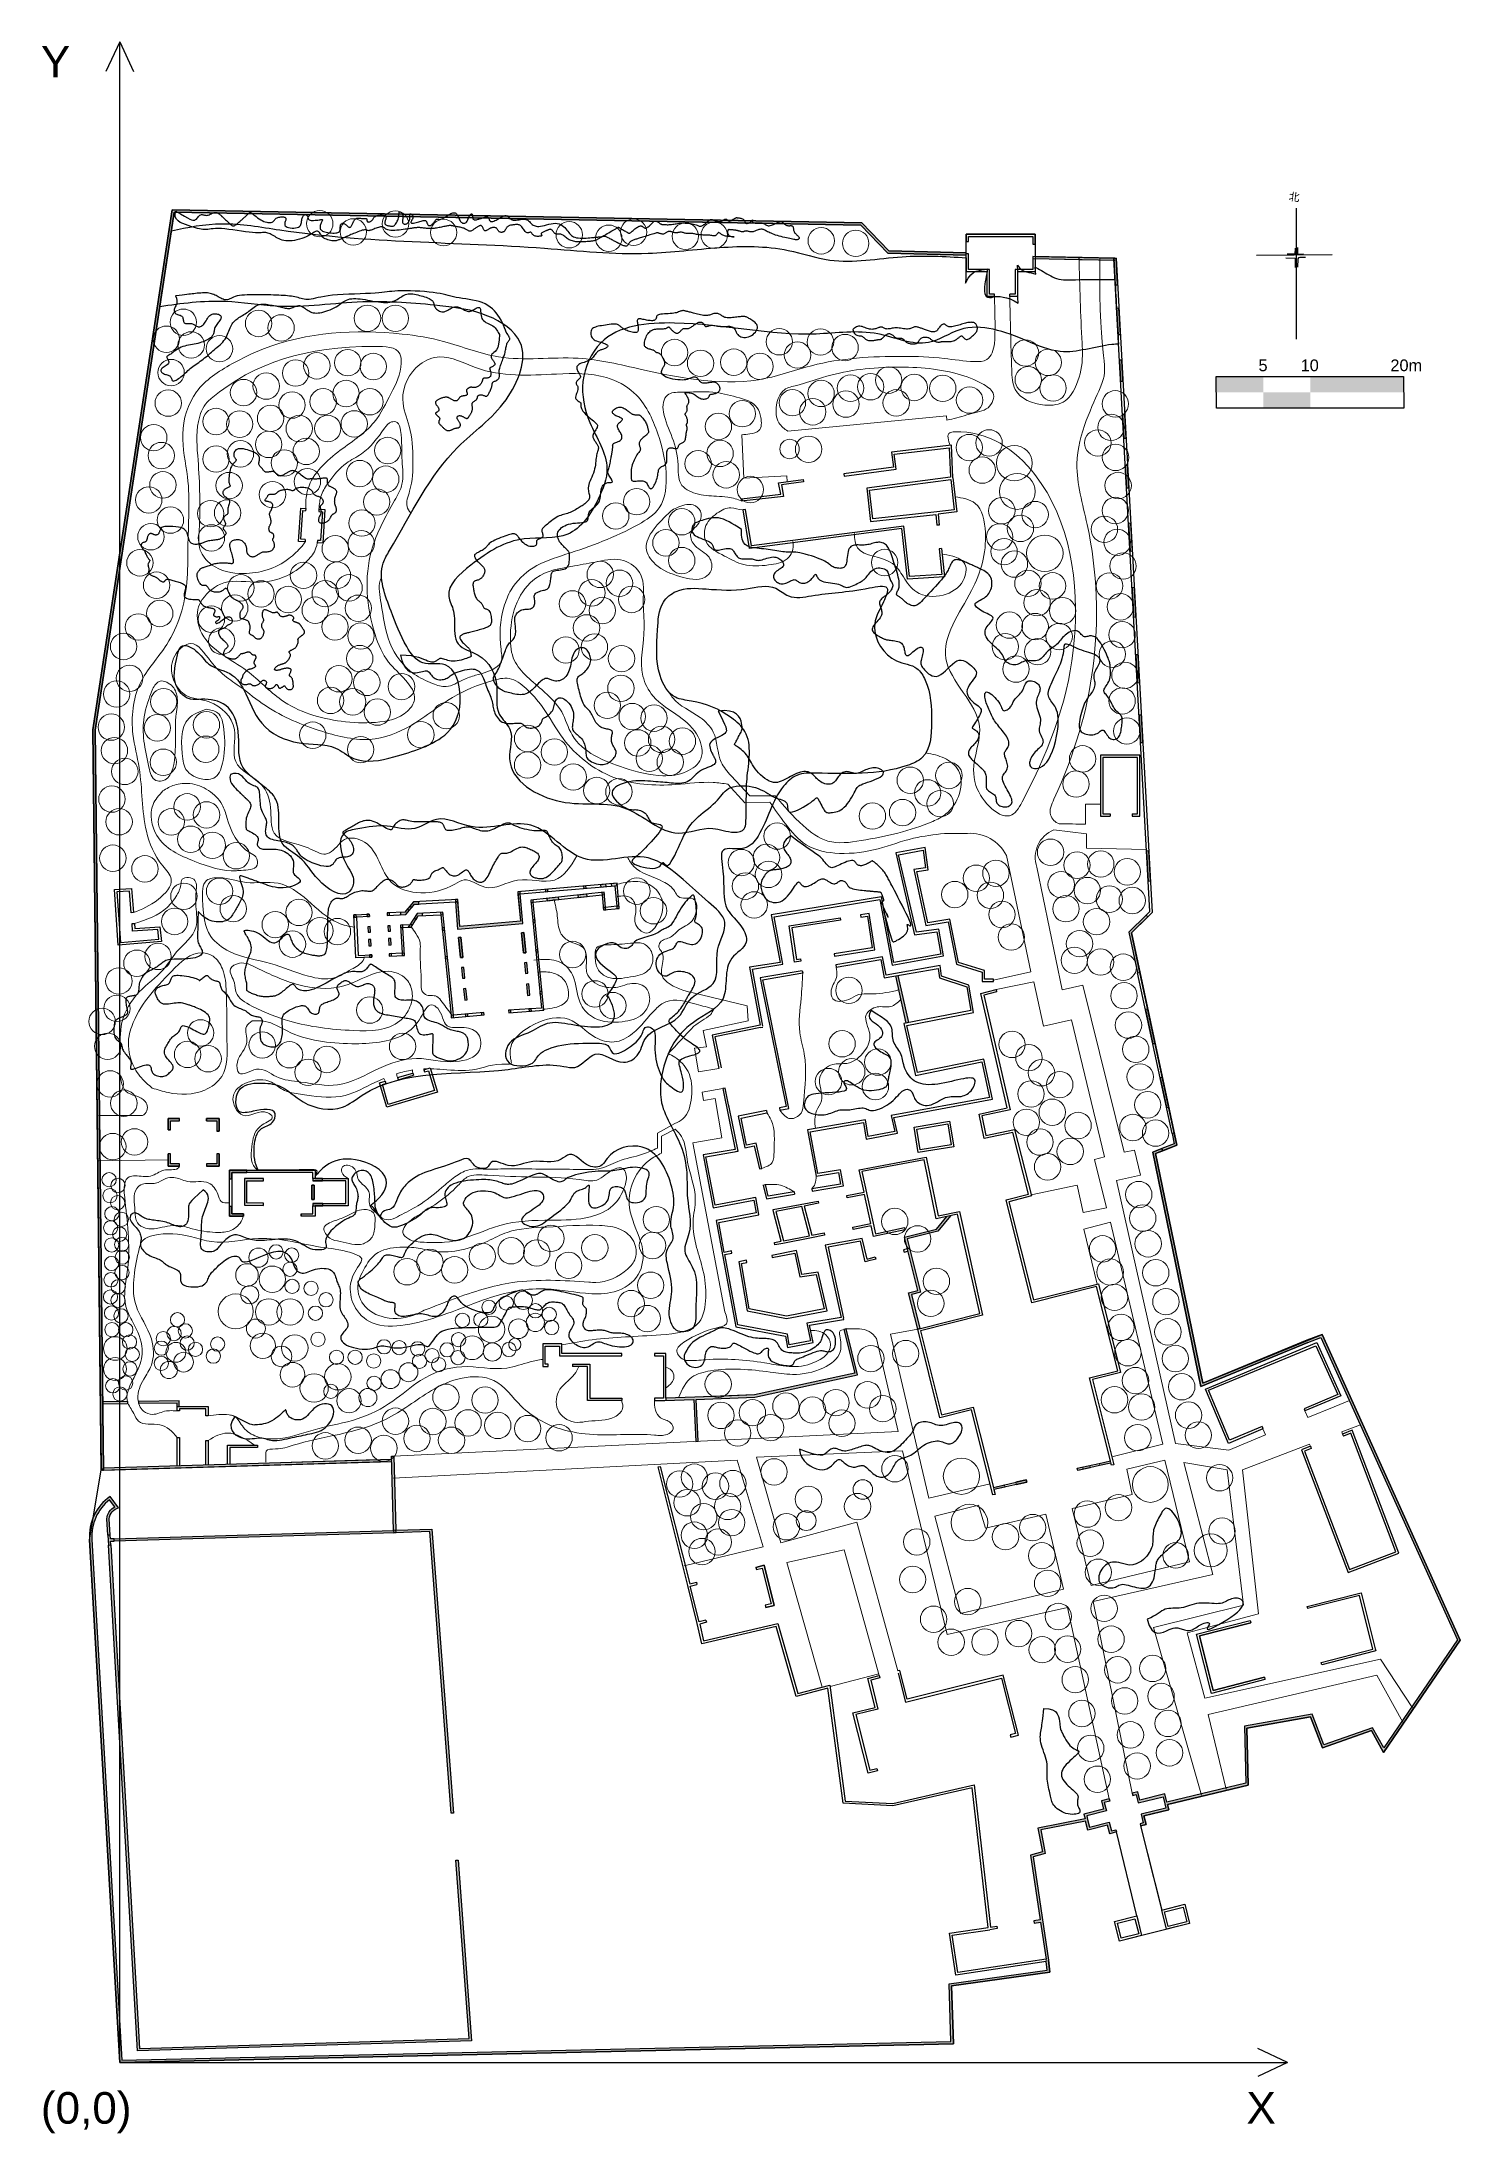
# Model space of a CAD drawing. Header units: millimetres. Extents: x -15937 to 135402, y -14729 to 208416.
import ezdxf

# ---------------------------------------------------------------- set-up
doc = ezdxf.new("R2010")
doc.units = ezdxf.units.MM
for name, color, linetype in [('archi', 7, 'Continuous'), ('rock', 30, 'Continuous'), ('water', 130, 'Continuous'), ('坐标系', 7, 'Continuous'), ('比例尺、指北针', 7, 'Continuous')]:
    doc.layers.add(name, color=color, linetype=linetype)
for name, color, linetype, lineweight in [('archiw', 255, 'Continuous', 0), ('plant', 90, 'Continuous', 0), ('road', 50, 'Continuous', 0)]:
    doc.layers.add(name, color=color, linetype=linetype, lineweight=lineweight)
doc.styles.get("Standard").update_dxf_attribs({"font": 'arial.ttf'})
pattern_1 = [(0, (0, 0), (0, 6.985), [5.08, -1.905]), (90, (0, 0), (-6.985, 4e-16), [5.08, -1.905])]

msp = doc.modelspace()

# ---------------------------------------------------------------- texts
at = {"attachment_point": 1}
for s, insert, char_height in [('5', (113880, 174522), 1248), ('10', (118378, 174522), 1247.7), ('20m', (127956, 174522), 1247.7)]:
    msp.add_mtext_dynamic_manual_height_columns(s, width=3188.35, gutter_width=13, heights=[0], dxfattribs=dict(at, insert=insert, char_height=char_height))
at = {"layer": '坐标系', "lineweight": 53}
for s, height, p in [('Y', 3369, (-16040, 204615)), ('(0,0)', 3369.4, (-16040, -13715)), ('X', 3369, (112596, -13715))]:
    msp.add_text(s, height=height, dxfattribs=at).set_placement(p)
at = {"layer": '比例尺、指北针', "lineweight": 53}
msp.add_text('北', height=846, rotation=352.73805, dxfattribs=at).set_placement((117070, 191524))

# ---------------------------------------------------------------- hatches: boundary and pattern name
h = msp.add_hatch(color=256)
h.dxf.hatch_style = 1
h.paths.add_polyline_path([(114404, 172722), (109360, 172722), (109382, 171019), (114404, 171019)])
h.paths.add_polyline_path([(119404, 171019), (114404, 171019), (114404, 169315), (119404, 169315)])
h.paths.add_polyline_path([(129360, 172722), (119404, 172722), (119404, 171019), (129382, 171019)])
at = {"layer": 'archiw'}
h = msp.add_hatch(color=256, dxfattribs=at)
h.dxf.hatch_style = 1
h.paths.add_polyline_path([(74343, 185862), (82698, 185666), (82698, 185916), (74451, 186109), (71558, 189097), (-2023, 190482), (-10506, 134998), (-9600, 56258), (-9472, 56015), (-9347, 56016), (-10256, 134980), (-1810, 190229), (71450, 188849)])
h = msp.add_hatch(dxfattribs=at)
h.set_pattern_fill('ANGLE', color=256)
h.set_pattern_definition(pattern_1)
edge = h.paths.add_edge_path()
edge.add_line((98444, 185313), (98444, 185323))
edge.add_line((98444, 185323), (96962, 185354))
edge.add_spline(control_points=[(96962, 185354), (96961, 185273), (96960, 185193), (96959, 185114)], knot_values=[0.206393, 0.206393, 0.206393, 0.206393, 102.7519425, 102.7519425, 102.7519425, 102.7519425], weights=[1, 1, 1, 1], degree=3, periodic=0)
edge.add_line((96959, 185114), (98457, 185083))
edge.add_line((98457, 185083), (98444, 185313))
edge = h.paths.add_edge_path()
edge.add_line((96962, 185354), (94730, 185401))
edge.add_spline(control_points=[(94730, 185401), (94732, 185321), (94734, 185241), (94736, 185161)], knot_values=[2331.592384, 2331.592384, 2331.592384, 2331.592384, 2562.8758013, 2562.8758013, 2562.8758013, 2562.8758013], degree=3, periodic=0)
edge.add_line((94736, 185161), (96959, 185114))
edge.add_spline(control_points=[(96959, 185114), (96960, 185193), (96961, 185273), (96962, 185354)], knot_values=[0.206393, 0.206393, 0.206393, 0.206393, 102.7519425, 102.7519425, 102.7519425, 102.7519425], weights=[1, 1, 1, 1], degree=3, periodic=0)
edge = h.paths.add_edge_path()
edge.add_spline(control_points=[(94736, 185161), (94734, 185241), (94732, 185321), (94730, 185401)], knot_values=[2331.592384, 2331.592384, 2331.592384, 2331.592384, 2562.8758013, 2562.8758013, 2562.8758013, 2562.8758013], degree=3, periodic=0)
edge.add_line((94730, 185401), (90068, 185498))
edge.add_line((90068, 185498), (90068, 185258))
edge.add_line((90068, 185258), (94736, 185161))
h = msp.add_hatch(color=256, dxfattribs=at)
h.dxf.hatch_style = 1
h.paths.add_polyline_path([(98694, 185327), (98444, 185313), (98601, 182490), (98850, 182504)])
h.paths.add_polyline_path([(98989, 179980), (98740, 179966), (98894, 177189), (99143, 177203)])
h.paths.add_polyline_path([(99295, 174456), (99046, 174442), (99169, 172207), (99418, 172221)])
h.paths.add_polyline_path([(99618, 168608), (99369, 168594), (99506, 166110), (99756, 166124)])
h.paths.add_polyline_path([(99917, 163203), (99668, 163190), (99799, 160814), (100049, 160828)])
h.paths.add_polyline_path([(100258, 157045), (100009, 157031), (100172, 154074), (100421, 154088)])
h.paths.add_polyline_path([(100637, 150188), (100388, 150174), (100561, 147041), (100810, 147055)])
h.paths.add_polyline_path([(101034, 143014), (100785, 143000), (100949, 140034), (101198, 140048)])
h.paths.add_polyline_path([(101390, 136575), (101141, 136561), (101302, 133642), (101551, 133656)])
h.paths.add_polyline_path([(102191, 122088), (101942, 122074), (102119, 118866), (102369, 118880)])
h.paths.add_polyline_path([(102082, 115064), (101906, 115242), (100058, 113417), (100989, 109066), (101233, 109118), (100330, 113336)])
h.paths.add_polyline_path([(102068, 105216), (101824, 105164), (102604, 101518), (102848, 101570)])
h.paths.add_polyline_path([(103626, 97937), (103382, 97884), (104064, 94697), (104308, 94749)])
h.paths.add_polyline_path([(104901, 91977), (104657, 91925), (104888, 90846), (103579, 90333), (103670, 90101), (105176, 90691)])
h = msp.add_hatch(color=256, dxfattribs=at)
h.dxf.hatch_style = 1
h.paths.add_polyline_path([(5942, 86897), (7714, 86897), (7714, 87146), (5692, 87146), (5692, 84278), (7714, 84264), (7714, 84513), (5942, 84526)])
h.paths.add_polyline_path([(13108, 86422), (12858, 86422), (12858, 84906), (13108, 84906)])
h.paths.add_polyline_path([(14015, 87146), (13240, 87146), (12991, 87143), (12991, 86897), (14019, 86897)])
h.paths.add_polyline_path([(14050, 84475), (12991, 84475), (12991, 84226), (13240, 84226), (14053, 84226)])
h.paths.add_polyline_path([(5922, 88008), (4096, 88008), (4096, 87085), (4346, 87085), (4346, 87759), (5922, 87759)])
h.paths.add_polyline_path([(4346, 84138), (4096, 84138), (4096, 83126), (5569, 83126), (5569, 83375), (4346, 83375)])
h.paths.add_polyline_path([(-1238, 88682), (-2206, 88682), (-2206, 89756), (-2455, 89756), (-2455, 88433), (-1238, 88433)])
h.paths.add_polyline_path([(2988, 89756), (2739, 89756), (2739, 88682), (1650, 88682), (1650, 88433), (2988, 88433)])
h.paths.add_polyline_path([(2988, 93541), (1629, 93541), (1629, 93291), (2739, 93291), (2739, 92198), (2988, 92198)])
h.paths.add_polyline_path([(-1238, 93541), (-2455, 93541), (-2455, 92324), (-2206, 92324), (-2206, 93291), (-1238, 93291)])
h.paths.add_polyline_path([(19098, 114012), (18849, 114001), (18875, 113422), (19124, 113433)])
h.paths.add_polyline_path([(21241, 114109), (20983, 114097), (21011, 113520), (21267, 113532)])
h.paths.add_polyline_path([(21303, 112742), (21050, 112730), (21084, 112044), (21334, 112055)])
h.paths.add_polyline_path([(19160, 112643), (18910, 112632), (18941, 111948), (19190, 111959)])
h.paths.add_polyline_path([(17615, 115271), (17490, 115265), (17366, 115258), (17377, 115009), (17626, 115022)])
h.paths.add_polyline_path([(19005, 115343), (18756, 115330), (18769, 115083), (19018, 115096)])
h.paths.add_polyline_path([(19270, 111011), (19020, 110997), (19035, 110749), (19284, 110764)])
h.paths.add_polyline_path([(21376, 111128), (21131, 111122), (21138, 110872), (21383, 110879)])
h.paths.add_polyline_path([(22743, 111169), (22494, 111156), (22507, 110910), (22630, 110913), (22756, 110920)])
h.paths.add_polyline_path([(22581, 114182), (22332, 114174), (22345, 113925), (22595, 113933)])
h.paths.add_polyline_path([(21149, 115472), (20899, 115463), (20909, 115213), (21158, 115223)])
h.paths.add_polyline_path([(23276, 115732), (23084, 115891), (22787, 115534), (22324, 115517), (22333, 115267), (22908, 115289)])
h.paths.add_polyline_path([(23633, 114219), (23331, 114208), (23166, 113953), (23471, 113963)])
h.paths.add_polyline_path([(24679, 115441), (24095, 115414), (23782, 114920), (23993, 114786), (24236, 115170), (24691, 115191)])
h.paths.add_polyline_path([(24277, 116671), (23704, 116637), (23337, 116196), (23529, 116036), (23827, 116394), (24292, 116422)])
h.paths.add_polyline_path([(26843, 115540), (26594, 115529), (26620, 115280), (26869, 115292)])
h.paths.add_polyline_path([(28451, 116919), (28202, 116905), (28220, 116656), (28469, 116670)])
h.paths.add_polyline_path([(27014, 113892), (26765, 113866), (26791, 113618), (27039, 113644)])
h.paths.add_polyline_path([(27331, 110812), (27083, 110786), (27104, 110578), (27353, 110597)])
h.paths.add_polyline_path([(27976, 104561), (27727, 104539), (27749, 104290), (27996, 104312)])
h.paths.add_polyline_path([(29504, 104695), (29258, 104673), (29277, 104424), (29518, 104445)])
h.paths.add_polyline_path([(31235, 104846), (30962, 104822), (30975, 104573), (31252, 104597)])
h.paths.add_polyline_path([(29311, 107393), (29062, 107374), (29183, 106163), (29432, 106182)])
h.paths.add_polyline_path([(29084, 109659), (28835, 109640), (28949, 108506), (29198, 108525)])
h.paths.add_polyline_path([(28762, 112872), (28513, 112853), (28729, 110700), (28978, 110719)])
h.paths.add_polyline_path([(35494, 113379), (35245, 113360), (35450, 111206), (35699, 111225)])
h.paths.add_polyline_path([(35800, 110164), (35552, 110145), (35660, 109012), (35909, 109030)])
h.paths.add_polyline_path([(36017, 107897), (35768, 107879), (35883, 106668), (36132, 106686)])
h.paths.add_polyline_path([(34094, 105092), (33862, 105077), (33878, 104828), (34110, 104843)])
h.paths.add_polyline_path([(36270, 105237), (36021, 105221), (36045, 104972), (36294, 104989)])
h.paths.add_polyline_path([(37440, 107075), (37192, 107051), (37216, 106803), (37465, 106827)])
h.paths.add_polyline_path([(36998, 111570), (36750, 111545), (36773, 111306), (37022, 111325)])
h.paths.add_polyline_path([(35112, 117500), (34863, 117479), (35129, 114583), (28655, 114019), (28469, 116670), (28220, 116656), (28424, 113748), (35401, 114356)])
h.paths.add_polyline_path([(35089, 117748), (34841, 117727), (34863, 117479), (35112, 117500)])
h.paths.add_polyline_path([(38048, 118002), (37799, 117981), (37821, 117732), (38069, 117753)])
h.paths.add_polyline_path([(36479, 116853), (36231, 116826), (36255, 116578), (36503, 116605)])
h.paths.add_polyline_path([(36686, 114741), (36438, 114717), (36462, 114469), (36711, 114493)])
h.paths.add_polyline_path([(39195, 117148), (37958, 117013), (37985, 116765), (39222, 116900)])
h.paths.add_polyline_path([(42212, 117475), (41264, 117372), (41290, 117124), (42239, 117227)])
h.paths.add_polyline_path([(42110, 118350), (41862, 118329), (41883, 118080), (42132, 118102)])
h.paths.add_polyline_path([(44245, 118533), (43679, 118485), (43700, 118236), (44266, 118284)])
h.paths.add_polyline_path([(45444, 118636), (44813, 118582), (44835, 118333), (45466, 118387)])
h.paths.add_polyline_path([(44063, 117676), (43815, 117649), (43838, 117401), (44086, 117428)])
h.paths.add_polyline_path([(44213, 116060), (43965, 116036), (43988, 115788), (44236, 115812)])
h.paths.add_polyline_path([(45658, 116199), (45409, 116175), (45431, 115927), (45680, 115951)])
h = msp.add_hatch(dxfattribs=at)
h.set_pattern_fill('ANGLE', color=256)
h.set_pattern_definition(pattern_1)
h.paths.add_polyline_path([(75407, 108796), (75170, 108754), (76300, 103716), (76536, 103762)])
h = msp.add_hatch(dxfattribs=at)
h.set_pattern_fill('ANGLE', color=256)
h.set_pattern_definition(pattern_1)
h.paths.add_polyline_path([(119434, 29710), (120700, 26398), (125945, 28232), (127234, 25904), (135402, 37878), (120682, 70502), (119049, 69875), (107928, 65295), (102883, 89792), (103670, 90101), (103579, 90333), (102596, 89948), (107745, 64950), (119141, 69643), (120551, 70184), (135116, 37903), (127256, 26379), (126061, 28537), (120847, 26714), (119593, 29992), (112397, 28695), (112542, 22609), (104104, 20575), (103879, 21471), (101238, 20809), (101013, 21708), (100419, 21559), (100480, 21317), (100831, 21405), (101057, 20506), (103698, 21168), (103892, 20394), (104000, 19961), (101360, 19299), (101590, 18381), (101239, 18293), (101299, 18051), (101893, 18200), (101663, 19117), (104303, 19780), (104164, 20332), (112797, 22414), (112652, 28488)])
h = msp.add_hatch(dxfattribs=at)
h.set_pattern_fill('ANGLE', color=256)
h.set_pattern_definition(pattern_1)
h.paths.add_polyline_path([(81006, 83152), (80634, 83075), (79530, 81720), (78660, 81501, -0.0443967), (78786, 81286), (79666, 81507)])
h.paths.add_polyline_path([(78660, 81501), (76111, 80860), (76361, 79869, 0.0836443), (76692, 79537), (76403, 80686), (78786, 81286, 0.0443967)])
h.paths.add_polyline_path([(76692, 79537, -0.0836443), (76361, 79869), (77543, 75170), (76551, 74920), (77520, 71066), (77753, 71124), (76842, 74746), (77834, 74995)])
h = msp.add_hatch(dxfattribs=at)
h.set_pattern_fill('ANGLE', color=256)
h.set_pattern_definition(pattern_1)
h.paths.add_polyline_path([(71106, 66178), (69894, 71093), (69652, 71034), (70802, 66367), (60100, 64035), (56836, 63915, -0.2058781), (55723, 63874), (53747, 63801), (50647, 63687), (50656, 63437), (53633, 63547), (53842, 59085), (53966, 59091), (54091, 59097), (53882, 63556), (60132, 63787)])
h.paths.add_polyline_path([(56836, 63915), (55723, 63874, 0.2058781)], flags=17)
h = msp.add_hatch(dxfattribs=at)
h.set_pattern_fill('ANGLE', color=256)
h.set_pattern_definition(pattern_1)
h.paths.add_polyline_path([(71106, 66178), (69894, 71093), (69652, 71034), (70802, 66367), (60100, 64035), (56836, 63915, -0.2058781), (55723, 63874), (53747, 63801), (50647, 63687), (50656, 63437), (53633, 63547), (53842, 59085), (54091, 59097), (53882, 63556), (60132, 63787)])
h.paths.add_polyline_path([(56836, 63915), (55723, 63874, 0.2058781)], flags=17)
h = msp.add_hatch(dxfattribs=at)
h.set_pattern_fill('ANGLE', color=256)
h.set_pattern_definition(pattern_1)
h.paths.add_polyline_path([(-7629, 56309), (-7629, 56069), (20601, 56935, -0.1478904), (19813, 57148)])
h.paths.add_polyline_path([(-7629, 56069), (-7629, 56309), (-9350, 56256), (-9347, 56016)])
h.paths.add_polyline_path([(19813, 57148, 0.3010053), (21369, 57191), (21369, 57195)])
h.paths.add_polyline_path([(21376, 56955), (21369, 57191, -0.1465893), (20601, 56935)])
h.paths.add_polyline_path([(-1512, 63160), (-1512, 62803), (-1272, 62803), (-1272, 63403), (-5592, 63353), (-5589, 63113)])
h.paths.add_polyline_path([(-6798, 63099), (-6800, 63339), (-7629, 63330), (-7629, 63090)])
h.paths.add_polyline_path([(-7629, 63090), (-7629, 63330), (-9431, 63309), (-9429, 63069)])
h = msp.add_hatch(color=256, dxfattribs=at)
h.dxf.hatch_style = 1
h.paths.add_polyline_path([(21608, 57520), (21484, 57516), (21359, 57510), (21601, 49589), (21850, 49596)])
h = msp.add_hatch(color=256, dxfattribs=at)
h.dxf.hatch_style = 1
h.paths.add_polyline_path([(86834, 54203), (86778, 54446), (85595, 54178), (85656, 53936)])
h.paths.add_polyline_path([(89158, 54731), (89103, 54975), (87973, 54718), (88028, 54475)])
h.paths.add_polyline_path([(95930, 56270), (95875, 56513), (94549, 56212), (94604, 55968)])
h.paths.add_polyline_path([(98143, 56772), (98082, 57014), (96876, 56740), (96931, 56497)])
h = msp.add_hatch(dxfattribs=at)
h.set_pattern_fill('ANGLE', color=256)
h.set_pattern_definition(pattern_1)
h.paths.add_polyline_path([(95434, 18558), (95671, 17615), (97774, 18142), (98004, 17224), (98733, 17408), (98673, 17650), (98185, 17527), (97955, 18445), (95852, 17917), (95648, 18733), (95549, 19125), (97652, 19652), (97427, 20551), (98024, 20701), (97964, 20943), (97124, 20733), (97349, 19833), (95247, 19306), (95374, 18800), (90351, 17821), (90836, 15279), (89557, 14925), (90585, 8034), (89899, 7932), (89936, 7685), (90621, 7787), (91213, 3824), (91243, 3576), (91330, 2670), (80860, 1215), (81071, -4940), (-7394, -6925), (-7629, -2849), (-7629, -7180), (81329, -5184), (81117, 999), (91601, 2456), (91478, 3734), (89836, 14743), (91124, 15100), (90642, 17624)])
h.paths.add_polyline_path([(-10599, 48612, -0.2521297), (-8699, 52855), (-8143, 52114, 0.2735586), (-8984, 50823), (-8883, 49061), (-8634, 49075), (-8734, 50825, -0.3381852), (-7740, 51993), (-8647, 53202, 0.2651081), (-10848, 48596), (-7629, -7180), (-7629, -2849)])
h = msp.add_hatch(color=256, dxfattribs=at)
h.dxf.hatch_style = 1
h.paths.add_polyline_path([(-8575, 48037), (-8824, 48023), (-5740, -5942), (29926, -4877), (28485, 14417), (28236, 14399), (29658, -4635), (-5505, -5685)])
h.paths.add_polyline_path([(21609, 49340), (21601, 49589), (-8213, 48690), (-8205, 48440)])
h.paths.add_polyline_path([(21850, 49596), (21601, 49589), (21609, 49340), (21858, 49347)])
h.paths.add_polyline_path([(-8213, 48690), (-8611, 48678), (-8634, 49075), (-8883, 49061), (-8824, 48023), (-8575, 48037), (-8597, 48428), (-8205, 48440)])
h = msp.add_hatch(color=256, dxfattribs=at)
h.dxf.hatch_style = 1
h.paths.add_polyline_path([(27735, 19407), (27984, 19426), (25680, 49712), (21850, 49596), (21858, 49347), (25450, 49455)])

# ---------------------------------------------------------------- linework, layer by layer
msp.add_lwpolyline([(-7629, -7180), (-10848, 48596), (-9597, 56014), (-10506, 134998), (-2023, 190482), (71558, 189097), (74451, 186109), (82698, 185916), (82698, 187883), (90068, 187883), (90068, 185501), (98694, 185327), (102554, 115530), (100330, 113336), (105176, 90691), (102883, 89792), (107928, 65295), (120682, 70502), (135402, 37878), (127234, 25904), (125945, 28232), (120700, 26398), (119434, 29710), (112652, 28488), (112797, 22414), (104164, 20332), (104303, 19780), (101663, 19117), (101893, 18200), (101299, 18051), (103552, 9068), (106024, 9688), (106536, 7650), (99057, 5770), (98533, 7858), (100903, 8452), (98733, 17408), (98004, 17224), (97774, 18142), (95671, 17615), (95434, 18558), (90642, 17624), (91124, 15100), (89836, 14743), (91479, 3731), (91601, 2456), (81117, 999), (81329, -5184), (-7629, -7180)])
for points in [[(74343, 185862), (82698, 185666), (82698, 185916), (74451, 186109), (71558, 189097), (-2023, 190482), (-10506, 134998), (-9600, 56258), (-9472, 56015), (-9347, 56016), (-10256, 134980), (-1810, 190229), (71450, 188849), (74343, 185862)], [(74343, 185862), (82698, 185666), (82698, 185916), (74451, 186109), (71558, 189097), (-2023, 190482), (-10506, 134998), (-9600, 56258), (-9472, 56015), (-9347, 56016), (-10256, 134980), (-1810, 190229), (71450, 188849), (74343, 185862)], [(109360, 172722), (129360, 172722), (129404, 169315), (109404, 169315)]]:
    msp.add_lwpolyline(points, close=True)
at = {"layer": 'archi'}
for p, q in [((28672, 113773), (28672, 113770)), ((104657, 91925), (100989, 109066)), ((104901, 91977), (101233, 109118)), ((33884, 104828), (33881, 104828)), ((58342, 90034), (58096, 89994)), ((60237, 85122), (59992, 85074)), ((11737, 83375), (11737, 83126)), ((21850, 49596), (21601, 49589)), ((21601, 49589), (21609, 49340)), ((21609, 49340), (21858, 49347)), ((21858, 49347), (21850, 49596))]:
    msp.add_line(p, q, dxfattribs=at)
for points in [[(85697, 181238), (84925, 181238), (84925, 183868), (82698, 183868), (82698, 185666), (74343, 185862), (71450, 188849), (-1810, 190229), (-10256, 134980), (-9347, 56016), (-9597, 56014), (-10506, 134998), (-2023, 190482), (71558, 189097), (74451, 186109), (82698, 185916)], [(82698, 185666), (82698, 185916)], [(82948, 185790), (82698, 185790)], [(85697, 181487), (85175, 181487), (85175, 184118), (82948, 184118), (82948, 185788), (82948, 185790)], [(89819, 185504), (89819, 184118), (87904, 184118), (87904, 181487), (87340, 181487)], [(90068, 185501), (90068, 183868), (88153, 183868), (88153, 181238), (87340, 181238)], [(98564, 185080), (89814, 185264)], [(98569, 185320), (89819, 185504)], [(101906, 115242), (102298, 115629), (98444, 185313), (98694, 185327), (102554, 115530), (102082, 115064)], [(85697, 181238), (85697, 181487)], [(87340, 181238), (87340, 181487)], [(81274, 161880), (81132, 165370), (74728, 164650), (74928, 163029), (69633, 162304), (69667, 162056), (75206, 162816), (75007, 164430), (80893, 165092), (81020, 161983), (72108, 160778), (72500, 157251), (79451, 157993), (79568, 156827)], [(58745, 159406), (58703, 159664), (62901, 160137), (62683, 161351), (65292, 161709), (65326, 161462), (62975, 161139), (63193, 159918), (58991, 159446)], [(79549, 158254), (72721, 157525), (72383, 160564), (81041, 161734), (81421, 158483), (79547, 158254)], [(81274, 161889), (81697, 158266), (79699, 158021), (79816, 156852)], [(12152, 155061), (11452, 155106), (11683, 158673), (12230, 158637)], [(12230, 158637), (12214, 158388)], [(13635, 158546), (14276, 158505), (14045, 154938), (13455, 154976)], [(13635, 158546), (13619, 158297)], [(58991, 159446), (58745, 159406)], [(59141, 158525), (58894, 158485)], [(80066, 154357), (80368, 151332), (76427, 151099), (75809, 156471), (59562, 154363), (58894, 158485)], [(79817, 154332), (80094, 151566), (76648, 151362), (76028, 156751), (59769, 154642), (59141, 158525)], [(12168, 155310), (11717, 155339), (11916, 158408), (12214, 158388)], [(13619, 158297), (14011, 158272), (13812, 155203), (13471, 155225)], [(79816, 156852), (79568, 156827)], [(12168, 155310), (12152, 155061)], [(13471, 155225), (13455, 154976)], [(80066, 154357), (79817, 154332)], [(100388, 125806), (101211, 125806), (101211, 132311), (97018, 132311), (97018, 125806), (98056, 125806)], [(100388, 126056), (100962, 126056), (100962, 132061), (97268, 132061), (97268, 126056), (98056, 126056)], [(98056, 126056), (98056, 125806)], [(100388, 126056), (100388, 125806)], [(60978, 103405), (59875, 109470), (63142, 109987), (62191, 115054), (73469, 116919), (74787, 109883), (80260, 110884), (79766, 113748), (77380, 113404), (75487, 121685), (78090, 122171), (78369, 120275), (77111, 120107), (78392, 114123), (80764, 114504), (81657, 109989), (84412, 109151), (84412, 108160), (85617, 108160), (85617, 108410), (84661, 108410), (84661, 109336), (81873, 110184), (80963, 114789), (78586, 114407), (77411, 119895), (78653, 120061), (78299, 122463), (75186, 121883), (77188, 113124), (79561, 113467), (79972, 111085), (74987, 110173), (73670, 117205), (61899, 115258), (62849, 110194), (59584, 109676), (60710, 103481), (55580, 102442), (56300, 98884)], [(-6065, 114347), (-6022, 113795), (-3333, 113973), (-3174, 112426), (-7788, 112038), (-8195, 117962), (-6356, 118065), (-6156, 115512), (-6405, 115492), (-6585, 117802), (-7928, 117727), (-7556, 112308), (-3448, 112653), (-3557, 113708), (-6252, 113530), (-6314, 114327), (-6062, 114347)], [(68826, 109677), (73568, 110492), (73940, 108537), (79702, 109554), (79846, 108532), (82758, 107576), (83181, 105058), (76056, 103668), (77291, 98137), (84377, 99581), (85190, 95785), (74676, 93858), (75065, 92166), (72239, 91614), (71932, 93401), (65747, 92319), (66671, 87390), (69081, 87773), (69298, 86540), (66206, 86023), (66247, 85777), (69587, 86336), (69284, 88058), (66872, 87674), (66038, 92117), (71728, 93112), (72036, 91320), (75366, 91970), (74978, 93660), (85488, 95586), (84569, 99875), (77481, 98431), (76355, 103472), (83467, 104860), (82979, 107766), (80071, 108721), (79913, 109845), (74139, 108826), (73768, 110779), (68784, 109923)], [(68784, 109923), (68826, 109677)], [(65208, 109308), (61524, 108675), (60707, 108535), (60893, 107616)], [(60893, 107616), (63485, 94811), (62773, 94667)], [(61138, 107665), (61003, 108332), (61566, 108429), (65250, 109062)], [(62823, 94422), (63779, 94616), (61138, 107665)], [(65208, 109308), (65250, 109062)], [(60755, 103235), (55874, 102247), (56545, 98933)], [(60755, 103235), (61000, 103280)], [(24835, 98742), (25507, 98942), (26281, 96344), (20861, 94728), (20087, 97327), (20687, 97506)], [(24906, 98503), (25339, 98632), (25971, 96511), (21029, 95039), (20397, 97159), (20758, 97267)], [(22021, 97903), (23651, 98389)], [(23651, 98389), (23722, 98150)], [(24835, 98742), (24906, 98503)], [(20687, 97506), (20758, 97267)], [(22021, 97903), (22092, 97664)], [(22092, 97664), (23722, 98150)], [(72115, 78541), (71589, 80742), (67662, 80004), (69346, 72290), (65677, 71684), (66082, 69818), (63820, 69389), (63624, 70534), (58325, 71512), (56932, 79008), (57705, 79158), (57657, 79403), (56886, 79253), (56293, 82447), (60562, 83265), (60515, 83510), (60251, 85124), (55901, 84289), (54926, 89458), (58346, 90035), (57393, 94742), (57343, 94987), (56978, 96790), (56734, 96740), (58050, 90239), (54633, 89662), (55703, 83997), (60046, 84831), (60270, 83463), (56002, 82645), (58111, 71298), (63408, 70320), (63617, 69097), (66380, 69621), (65977, 71480), (69402, 72047)], [(61374, 94384), (58380, 93778), (59068, 90403), (60085, 90610), (60643, 88163)], [(60887, 88218), (60275, 90903), (59263, 90697), (58674, 93583), (61424, 94139)], [(61374, 94384), (61424, 94139)], [(62773, 94667), (62823, 94422)], [(-2455, 92324), (-2455, 93541), (-1238, 93541)], [(-2206, 92324), (-2455, 92324)], [(-2206, 92324), (-2206, 93291), (-1238, 93291)], [(-1238, 93291), (-1238, 93541)], [(1629, 93291), (1629, 93541)], [(1629, 93541), (2988, 93541), (2988, 92198)], [(1629, 93291), (2739, 93291), (2739, 92198)], [(2988, 92198), (2739, 92198)], [(-1238, 88433), (-2455, 88433), (-2455, 89756)], [(-1238, 88682), (-2206, 88682), (-2206, 89756)], [(2739, 89756), (2739, 88682), (1650, 88682)], [(2988, 89756), (2988, 88433), (1650, 88433)], [(2988, 89756), (2739, 89756)], [(86834, 54203), (85656, 53936), (85784, 53428), (85542, 53367), (83254, 62438), (79892, 61600), (77520, 71066), (84144, 72731), (81776, 83311), (79493, 82840), (78214, 89117), (71575, 87872), (73000, 81242), (76112, 81893), (76163, 81649), (72808, 80947), (72564, 82080), (70650, 81701), (70602, 81946), (72512, 82324), (71845, 85428), (70003, 85075), (69956, 85318), (71793, 85670), (71277, 88070), (78409, 89408), (79687, 83135), (81966, 83605), (84441, 72549), (77823, 70884), (80074, 61902), (83435, 62740), (85595, 54178), (86778, 54446)], [(101299, 18051), (101893, 18200), (101663, 19117), (104303, 19780), (104164, 20332), (112797, 22414), (112652, 28488), (119434, 29710), (120700, 26398), (125945, 28232), (127234, 25904), (135402, 37878), (120682, 70502), (119049, 69875), (107928, 65295), (102883, 89792), (103670, 90101), (103579, 90333), (102596, 89948), (107745, 64950), (119141, 69643), (120551, 70184), (135116, 37903), (127256, 26379), (126061, 28537), (120847, 26714), (119593, 29992), (112397, 28695), (112542, 22609), (104104, 20575), (103879, 21471), (101238, 20809), (101013, 21708), (100419, 21559), (100480, 21317), (100831, 21405), (101057, 20506), (103698, 21168), (103892, 20394), (104000, 19961), (101360, 19299), (101590, 18381), (101239, 18293), (101299, 18051), (101893, 18200), (101663, 19117), (104303, 19780), (104164, 20332), (112797, 22414), (112652, 28488), (119434, 29710), (120700, 26398), (125945, 28232), (127234, 25904), (135402, 37878), (120682, 70502), (119050, 69876)], [(119142, 69644), (107745, 64950), (102596, 89948), (103579, 90333)], [(119047, 69874), (107928, 65295), (102883, 89792), (103670, 90101)], [(12991, 87143), (12991, 87759), (4346, 87759), (4346, 83375), (5569, 83375), (5569, 83126), (4096, 83126), (4096, 88008), (13240, 88008), (13240, 87146), (16737, 87146), (16737, 84226), (13240, 84226), (13240, 83126), (11737, 83126), (11737, 83375), (12991, 83375), (12991, 84226)], [(60643, 88163), (60887, 88218)], [(12991, 84475), (12991, 84475), (16488, 84475), (16488, 86897), (12991, 86897)], [(61040, 86423), (61284, 86478)], [(61040, 86423), (61374, 84962), (64368, 85463)], [(64327, 85709), (61565, 85247), (61284, 86478)], [(64327, 85709), (64368, 85463)], [(77520, 71066), (76551, 74920), (77543, 75170), (76111, 80860), (79530, 81720), (80634, 83075)], [(81006, 83152), (79666, 81507), (76403, 80686), (77834, 74995), (76842, 74746), (77753, 71124), (77520, 71066)], [(81006, 83152), (80634, 83075)], [(72112, 78540), (72985, 78760), (73044, 78527), (72171, 78307), (71928, 78249), (71402, 80453), (67961, 79807), (69618, 72215)], [(76422, 79624), (76020, 79523), (76078, 79290), (76481, 79391)], [(69402, 72047), (69644, 72106)], [(69644, 72106), (69617, 72218)], [(50527, 63432), (53633, 63547), (53842, 59085), (54091, 59097), (53882, 63556), (60132, 63787), (71106, 66178), (69894, 71093), (69652, 71034), (70802, 66367), (60100, 64035), (53747, 63801), (50647, 63687), (50647, 68479), (49430, 68479), (49430, 68229), (50397, 68229), (50397, 63682), (49430, 63682), (49430, 63432), (50522, 63432)], [(119140, 69643), (120551, 70184), (135116, 37903), (127256, 26379), (126061, 28537), (120847, 26714), (119593, 29992), (112397, 28695), (112542, 22609), (104104, 20575), (103879, 21471), (101238, 20809), (101013, 21708)], [(114361, 60437), (110667, 58869), (108224, 64669), (120113, 69621), (122663, 63960), (118841, 62338)], [(114263, 60666), (110800, 59197), (108551, 64535), (119985, 69297), (122330, 64090), (118744, 62568)], [(40702, 67329), (40702, 67080)], [(40702, 67329), (42545, 67329), (42545, 63682), (45940, 63682), (45940, 63432), (42296, 63432), (42296, 67080), (40702, 67080)], [(-6800, 63339), (-9431, 63309)], [(-6798, 63099), (-9429, 63069)], [(-6800, 63339), (-6798, 63099)], [(-1272, 62803), (-1272, 63403), (-5592, 63353)], [(-5589, 63113), (-5592, 63353)], [(-1512, 62803), (-1512, 63160), (-5589, 63113)], [(1827, 61805), (1577, 61805), (1577, 62554), (-1263, 62554), (-1263, 62341), (-1512, 62341), (-1512, 62803), (1827, 62803), (1827, 61805)], [(50647, 63687), (50656, 63437)], [(118744, 62568), (118841, 62338)], [(114263, 60666), (114361, 60437)], [(119417, 58557), (118455, 58189), (123460, 45085), (128858, 47144), (123894, 60267), (122860, 59872)], [(-1512, 56496), (-1512, 59511), (-1263, 59511), (-1263, 56504)], [(1577, 56590), (1577, 59172), (1827, 59172)], [(1827, 59172), (1827, 56598)], [(3857, 56660), (3857, 58674), (7067, 58674), (7067, 58425), (6818, 58425), (4107, 58425), (4107, 56668)], [(119507, 58324), (118777, 58045), (123604, 45407), (128536, 47289), (123749, 59945), (122949, 59639)], [(119417, 58557), (119507, 58324)], [(122860, 59872), (122949, 59639)], [(-9355, 56256), (21369, 57195)], [(-9347, 56016), (21376, 56955)], [(-8213, 48690), (21601, 49589), (21359, 57512), (21608, 57520), (21850, 49596), (25680, 49712), (27984, 19426), (27735, 19407), (25450, 49455), (21733, 49343), (-8205, 48440)], [(53998, 39660), (52986, 43694), (49810, 56358), (50052, 56419), (53198, 43876), (53909, 44054)], [(85595, 54178), (89103, 54975), (89158, 54731), (85656, 53936)], [(88028, 54475), (89158, 54731), (89103, 54975), (87973, 54718)], [(-8575, 48037), (-5505, -5685), (29658, -4635), (28236, 14399), (28485, 14417), (29926, -4877), (-5740, -5942), (-8824, 48023)], [(60247, 45644), (60307, 45402), (60940, 45560), (61891, 41768), (61259, 41609), (61319, 41367), (62193, 41587), (61121, 45863), (60247, 45644), (61121, 45863), (62193, 41587), (61319, 41367)], [(54921, 40020), (54209, 39841), (53258, 43634), (53970, 43812)], [(53909, 44054), (53970, 43812)], [(119066, 41479), (124835, 42926), (126331, 36963), (126330, 36962), (126392, 36721), (126272, 36690), (120637, 35235), (120576, 35477), (126089, 36900), (124654, 42623), (119127, 41237)], [(119131, 41238), (119070, 41480)], [(80911, 6596), (85044, 7212), (83329, 22125), (74875, 20197), (69554, 20466), (67939, 32747), (64560, 31868), (62425, 39339), (54472, 37499), (53997, 39663)], [(54982, 39778), (54267, 39598), (54662, 37799), (62600, 39635), (64733, 32171)], [(54921, 40020), (54982, 39778)], [(114575, 33670), (108854, 32192), (107267, 38519), (112994, 39956)], [(114514, 33912), (109035, 32497), (107570, 38338), (113055, 39714)], [(73470, 33853), (72509, 33612), (73283, 30525), (70912, 29930), (72400, 24000), (73165, 24191), (73226, 23949), (72218, 23697), (70609, 30112), (72980, 30706), (72206, 33794), (73409, 34095)], [(73409, 34095), (73470, 33853)], [(75445, 34349), (76219, 31261), (86474, 33833), (87961, 27902), (87393, 27760), (87453, 27518), (88264, 27721), (86655, 34136), (76401, 31564), (75626, 34651), (75384, 34591)], [(64733, 32171), (68150, 33059), (69775, 20705), (74853, 20448), (83545, 22430), (85291, 7249), (85968, 7349)], [(97964, 20943), (97124, 20733), (97349, 19833), (95247, 19306), (95374, 18800), (90351, 17821), (90836, 15279), (89557, 14925), (90585, 8034), (89899, 7932), (89936, 7685), (90621, 7787), (91213, 3824), (81786, 2418), (81194, 6386), (85201, 6983)], [(98024, 20701), (97427, 20551), (97652, 19652), (95549, 19125), (95648, 18733), (95852, 17917), (97955, 18445), (98185, 17527), (98673, 17650), (98733, 17408), (98004, 17224), (97774, 18142), (95671, 17615), (95434, 18558), (90642, 17624), (91124, 15100), (89836, 14743), (91478, 3737)], [(97964, 20943), (98024, 20701), (97427, 20551), (97652, 19652), (95549, 19125), (95648, 18733), (95852, 17917), (97955, 18445), (98185, 17527), (98673, 17650)], [(100480, 21317), (100831, 21405), (101057, 20506), (103698, 21168), (103892, 20394), (104000, 19961), (101360, 19299), (101590, 18381), (101239, 18293)], [(86005, 7102), (85201, 6983)], [(85968, 7349), (86005, 7102)]]:
    msp.add_lwpolyline(points, dxfattribs=at)
for points in [[(90068, 186820), (90068, 187883), (82698, 187883), (82698, 187100), (82948, 187100), (82948, 187633), (89819, 187633), (89819, 186820)], [(98601, 182490), (98850, 182504), (98694, 185328), (98444, 185314)], [(98894, 177189), (99143, 177203), (98989, 179980), (98740, 179966)], [(99169, 172207), (99418, 172221), (99295, 174456), (99046, 174442)], [(99506, 166110), (99756, 166124), (99618, 168608), (99369, 168594)], [(99799, 160814), (100049, 160828), (99917, 163203), (99668, 163190)], [(100172, 154074), (100421, 154088), (100258, 157045), (100009, 157031)], [(100561, 147041), (100810, 147055), (100637, 150188), (100388, 150174)], [(100949, 140034), (101198, 140048), (101034, 143014), (100785, 143000)], [(101302, 133642), (101551, 133656), (101390, 136575), (101141, 136561)], [(102119, 118866), (102369, 118880), (102191, 122088), (101942, 122074)], [(23704, 116637), (22787, 115534), (20894, 115463), (20904, 115213), (22908, 115289), (23827, 116394), (28220, 116656), (28424, 113748), (35401, 114356), (35112, 117500), (45217, 118366), (45409, 116175), (44213, 116060), (44063, 117676), (36231, 116826), (37363, 105310), (33862, 105077), (33878, 104828), (37637, 105078), (36503, 116605), (43838, 117401), (43988, 115788), (45680, 115951), (45444, 118636), (34841, 117727), (35129, 114583), (28655, 114019), (28451, 116919)], [(42110, 118350), (41862, 118329), (41883, 118080), (42132, 118102), (42110, 118350)], [(44245, 118533), (43679, 118485), (43700, 118236), (44266, 118284), (44245, 118533)], [(45444, 118636), (44813, 118582), (44835, 118333), (45466, 118387), (45444, 118636)], [(24277, 116671), (23704, 116637), (23337, 116196), (23529, 116036), (23827, 116394), (24292, 116422), (24277, 116671)], [(28451, 116919), (28202, 116905), (28220, 116656), (28469, 116670), (28451, 116919)], [(35112, 117500), (34863, 117479), (35129, 114583), (28655, 114019), (28469, 116670), (28220, 116656), (28424, 113748), (35401, 114356), (35112, 117500)], [(35089, 117748), (34841, 117727), (34863, 117479), (35112, 117500), (35089, 117748)], [(36479, 116853), (36231, 116826), (36255, 116578), (36503, 116605), (36479, 116853)], [(38048, 118002), (37799, 117981), (37821, 117732), (38069, 117753), (38048, 118002)], [(39195, 117148), (37958, 117013), (37985, 116765), (39222, 116900), (39195, 117148)], [(42212, 117475), (41264, 117372), (41290, 117124), (42239, 117227), (42212, 117475)], [(44063, 117676), (43815, 117649), (43838, 117401), (44086, 117428), (44063, 117676)], [(44213, 116060), (43965, 116036), (43988, 115788), (44236, 115812), (44213, 116060)], [(45658, 116199), (45409, 116175), (45431, 115927), (45680, 115951), (45658, 116199)], [(17366, 115258), (19005, 115345), (19018, 115096), (17626, 115022), (17806, 110926), (19270, 111011), (19284, 110762), (17568, 110662)], [(17615, 115271), (17490, 115265), (17366, 115258), (17377, 115009), (17626, 115022), (17615, 115271)], [(19005, 115343), (18756, 115330), (18769, 115083), (19018, 115096), (19005, 115343)], [(19098, 114012), (18849, 114001), (18875, 113422), (19124, 113433)], [(19098, 114012), (18849, 114001), (18875, 113422), (19124, 113433), (19098, 114012)], [(21149, 115472), (20899, 115463), (20909, 115213), (21158, 115223), (21149, 115472)], [(21267, 113532), (21241, 114109), (20983, 114097), (21011, 113520)], [(21241, 114109), (20983, 114097), (21011, 113520), (21267, 113532), (21241, 114109)], [(27976, 104564), (26844, 115541), (24095, 115414), (23331, 114208), (22332, 114174), (22494, 111159), (21131, 111122), (21138, 110872), (22756, 110917), (22595, 113933), (23471, 113963), (24236, 115170), (26620, 115280), (27727, 104539), (27749, 104290), (31252, 104597), (31235, 104846), (27976, 104561)], [(23276, 115732), (23084, 115891), (22787, 115534), (22324, 115517), (22333, 115267), (22908, 115289), (23276, 115732)], [(22581, 114182), (22332, 114174), (22345, 113925), (22595, 113933), (22581, 114182)], [(23633, 114219), (23331, 114208), (23166, 113953), (23471, 113963), (23633, 114219)], [(24679, 115441), (24095, 115414), (23782, 114920), (23993, 114786), (24236, 115170), (24691, 115191), (24679, 115441)], [(26843, 115540), (26594, 115529), (26620, 115280), (26869, 115292), (26843, 115540)], [(27014, 113892), (26765, 113866), (26791, 113618), (27039, 113644), (27014, 113892)], [(36686, 114741), (36438, 114717), (36462, 114469), (36711, 114493), (36686, 114741)], [(69253, 114940), (69291, 114694), (64093, 113887), (64598, 110495), (65014, 110560), (65052, 110313), (64388, 110210), (63810, 114095)], [(71458, 115030), (72148, 115137), (72653, 111746), (68599, 111117), (68637, 110870), (72936, 111537), (72358, 115422), (71419, 115277)], [(102082, 115064), (101906, 115242), (100058, 113417), (100989, 109066), (101233, 109118), (100330, 113336)], [(18910, 112632), (18941, 111948), (19190, 111959), (19160, 112643)], [(19160, 112643), (18910, 112632), (18941, 111948), (19190, 111959), (19160, 112643)], [(21084, 112044), (21334, 112055), (21303, 112742), (21050, 112730)], [(21303, 112742), (21050, 112730), (21084, 112044), (21334, 112055), (21303, 112742)], [(28513, 112853), (28762, 112872), (28978, 110719), (28729, 110700)], [(28762, 112872), (28513, 112853), (28729, 110700), (28978, 110719), (28762, 112872)], [(35699, 111225), (35450, 111206), (35245, 113360), (35494, 113379)], [(35494, 113379), (35245, 113360), (35450, 111206), (35699, 111225), (35494, 113379)], [(19270, 111011), (19020, 110997), (19035, 110749), (19284, 110764), (19270, 111011)], [(21376, 111128), (21131, 111122), (21138, 110872), (21383, 110879), (21376, 111128)], [(22743, 111169), (22494, 111156), (22507, 110910), (22630, 110913), (22756, 110920), (22743, 111169)], [(27331, 110812), (27083, 110786), (27104, 110578), (27353, 110597), (27331, 110812)], [(28949, 108506), (29198, 108525), (29084, 109659), (28835, 109640)], [(29084, 109659), (28835, 109640), (28949, 108506), (29198, 108525), (29084, 109659)], [(35800, 110164), (35552, 110145), (35660, 109012), (35909, 109030)], [(35800, 110164), (35552, 110145), (35660, 109012), (35909, 109030), (35800, 110164)], [(36998, 111570), (36750, 111545), (36773, 111306), (37022, 111325), (36998, 111570)], [(29183, 106163), (29432, 106182), (29311, 107393), (29062, 107374)], [(29311, 107393), (29062, 107374), (29183, 106163), (29432, 106182), (29311, 107393)], [(36017, 107897), (35768, 107879), (35883, 106668), (36132, 106686)], [(36017, 107897), (35768, 107879), (35883, 106668), (36132, 106686), (36017, 107897)], [(75170, 108754), (75407, 108796), (76536, 103762), (76300, 103716)], [(85940, 107051), (84570, 106684), (87375, 94468), (84380, 93815), (84797, 91713), (87856, 92349), (89660, 85277), (87257, 84660), (89891, 74176), (96794, 75898), (99165, 66445), (96166, 65680), (98444, 56597), (98202, 56536), (98143, 56772), (96931, 56497), (94604, 55968), (94549, 56212), (96876, 56740), (98082, 57014), (95863, 65860), (98863, 66626), (96613, 75596), (89710, 73873), (86954, 84841), (89357, 85456), (87673, 92057), (84602, 91417), (84087, 94007), (87076, 94658), (84273, 106863), (85875, 107292)], [(34094, 105092), (33862, 105077), (33878, 104828), (34110, 104843), (34094, 105092)], [(36270, 105237), (36021, 105221), (36045, 104972), (36294, 104989), (36270, 105237)], [(37440, 107075), (37192, 107051), (37216, 106803), (37465, 106827), (37440, 107075)], [(102604, 101518), (102848, 101570), (102068, 105216), (101824, 105164)], [(27976, 104561), (27727, 104539), (27749, 104290), (27996, 104312), (27976, 104561)], [(29504, 104695), (29258, 104673), (29277, 104424), (29518, 104445), (29504, 104695)], [(31235, 104846), (30962, 104822), (30975, 104573), (31252, 104597), (31235, 104846)], [(104064, 94697), (104308, 94749), (103626, 97937), (103382, 97884)], [(-1238, 93541), (-2455, 93541), (-2455, 92324), (-2206, 92324), (-2206, 93291), (-1238, 93291), (-1238, 93541)], [(2988, 93541), (1629, 93541), (1629, 93291), (2739, 93291), (2739, 92198), (2988, 92198), (2988, 93541)], [(80925, 93247), (81382, 90523), (77570, 89891), (77130, 92614)], [(80720, 92960), (81095, 90728), (77776, 90178), (77416, 92409)], [(104901, 91977), (104657, 91925), (104888, 90846), (103579, 90333), (103670, 90101), (105176, 90691)], [(-1238, 88682), (-2206, 88682), (-2206, 89756), (-2455, 89756), (-2455, 88433), (-1238, 88433), (-1238, 88682)], [(2988, 89756), (2739, 89756), (2739, 88682), (1650, 88682), (1650, 88433), (2988, 88433), (2988, 89756)], [(5922, 88008), (4096, 88008), (4096, 87085), (4346, 87085), (4346, 87759), (5922, 87759), (5922, 88008)], [(5942, 86897), (7714, 86897), (7714, 87146), (5692, 87146), (5692, 84278), (7714, 84264), (7714, 84513), (5942, 84526), (5942, 86897)], [(14015, 87146), (13240, 87146), (12991, 87143), (12991, 86897), (14019, 86897), (14015, 87146)], [(13108, 84906), (12858, 84906), (12858, 86422), (13108, 86422)], [(13108, 86422), (12858, 86422), (12858, 84906), (13108, 84906), (13108, 86422)], [(4346, 84138), (4096, 84138), (4096, 83126), (5569, 83126), (5569, 83375), (4346, 83375), (4346, 84138)], [(14050, 84475), (12991, 84475), (12991, 84226), (13240, 84226), (14053, 84226), (14050, 84475)], [(62089, 83811), (66890, 84731), (66936, 84487), (65402, 84192), (66236, 81082), (67539, 81340), (67588, 81095), (66171, 80815), (63131, 80213), (62282, 80048), (62234, 80293), (62954, 80433), (62136, 83566)], [(65156, 84145), (62382, 83613), (63199, 80481), (65991, 81034)], [(64409, 79159), (64951, 76628), (66701, 76875), (67552, 73224), (63516, 72446), (59554, 73216), (58732, 78052), (59290, 78161), (59242, 78406), (58445, 78251), (59337, 73004), (63516, 72192), (67854, 73028), (66892, 77154), (65147, 76907), (64602, 79451), (61949, 78934), (61997, 78689)], [(38089, 67080), (38089, 67329), (37765, 67329), (37765, 69244), (39306, 69244), (39306, 68229), (45940, 68229), (45940, 68479), (39555, 68479), (39555, 69493), (37516, 69493), (37516, 67080)], [(21850, 49596), (21601, 49589), (21609, 49340), (21858, 49347)], [(-8205, 48440), (-8213, 48690), (-8611, 48678), (-8634, 49075), (-8883, 49061), (-8824, 48023), (-8575, 48037), (-8597, 48428)], [(113055, 39714), (107570, 38338), (109035, 32497), (114514, 33912), (114575, 33670), (108854, 32192), (107267, 38519), (112994, 39956)], [(106024, 9688), (106536, 7650), (104063, 7030), (103552, 9068)], [(105843, 9386), (106233, 7832), (104245, 7333), (103855, 8887)], [(100886, 8448), (101410, 6360), (99057, 5770), (98533, 7858)], [(100705, 8145), (101107, 6541), (99238, 6073), (98836, 7677)]]:
    msp.add_lwpolyline(points, close=True, dxfattribs=at)
for points in [[(-8634, 49075), (-8734, 50825, -0.3381852), (-7740, 51993), (-8647, 53202, 0.2651081), (-10848, 48596), (-7629, -7180), (81329, -5184), (81117, 999), (91601, 2456), (91479, 3731)], [(-8883, 49061), (-8984, 50823, -0.2735586), (-8143, 52114), (-8699, 52855, 0.2521297), (-10599, 48612), (-7394, -6925), (81071, -4940), (80860, 1215), (91330, 2670), (91243, 3576), (81576, 2134), (80911, 6596)]]:
    msp.add_lwpolyline(points, format="xyb", dxfattribs=at)
at = {"layer": 'archiw'}
for p, q in [((95136, 56345), (95191, 56102)), ((95930, 56270), (95875, 56513)), ((96876, 56740), (96931, 56497)), ((86834, 54203), (86778, 54446)), ((87973, 54718), (88028, 54475))]:
    msp.add_line(p, q, dxfattribs=at)
for points in [[(74343, 185862), (82698, 185666), (82698, 185916), (74451, 186109), (71558, 189097), (-2023, 190482), (-10506, 134998), (-9600, 56258), (-9472, 56015), (-9347, 56016), (-10256, 134980), (-1810, 190229), (71450, 188849), (74343, 185862)], [(98694, 185327), (98444, 185313), (98601, 182490), (98850, 182504), (98694, 185327)], [(98989, 179980), (98740, 179966), (98894, 177189), (99143, 177203), (98989, 179980)], [(99295, 174456), (99046, 174442), (99169, 172207), (99418, 172221), (99295, 174456)], [(99618, 168608), (99369, 168594), (99506, 166110), (99756, 166124), (99618, 168608)], [(99917, 163203), (99668, 163190), (99799, 160814), (100049, 160828), (99917, 163203)], [(100258, 157045), (100009, 157031), (100172, 154074), (100421, 154088), (100258, 157045)], [(100637, 150188), (100388, 150174), (100561, 147041), (100810, 147055), (100637, 150188)], [(101034, 143014), (100785, 143000), (100949, 140034), (101198, 140048), (101034, 143014)], [(101390, 136575), (101141, 136561), (101302, 133642), (101551, 133656), (101390, 136575)], [(102191, 122088), (101942, 122074), (102119, 118866), (102369, 118880), (102191, 122088)], [(42110, 118350), (41862, 118329), (41883, 118080), (42132, 118102), (42110, 118350)], [(44245, 118533), (43679, 118485), (43700, 118236), (44266, 118284), (44245, 118533)], [(45444, 118636), (44813, 118582), (44835, 118333), (45466, 118387), (45444, 118636)], [(24277, 116671), (23704, 116637), (23337, 116196), (23529, 116036), (23827, 116394), (24292, 116422), (24277, 116671)], [(28451, 116919), (28202, 116905), (28220, 116656), (28469, 116670), (28451, 116919)], [(35112, 117500), (34863, 117479), (35129, 114583), (28655, 114019), (28469, 116670), (28220, 116656), (28424, 113748), (35401, 114356), (35112, 117500)], [(35089, 117748), (34841, 117727), (34863, 117479), (35112, 117500), (35089, 117748)], [(36479, 116853), (36231, 116826), (36255, 116578), (36503, 116605), (36479, 116853)], [(38048, 118002), (37799, 117981), (37821, 117732), (38069, 117753), (38048, 118002)], [(39195, 117148), (37958, 117013), (37985, 116765), (39222, 116900), (39195, 117148)], [(42212, 117475), (41264, 117372), (41290, 117124), (42239, 117227), (42212, 117475)], [(44063, 117676), (43815, 117649), (43838, 117401), (44086, 117428), (44063, 117676)], [(44213, 116060), (43965, 116036), (43988, 115788), (44236, 115812), (44213, 116060)], [(45658, 116199), (45409, 116175), (45431, 115927), (45680, 115951), (45658, 116199)], [(17615, 115271), (17490, 115265), (17366, 115258), (17377, 115009), (17626, 115022), (17615, 115271)], [(19005, 115343), (18756, 115330), (18769, 115083), (19018, 115096), (19005, 115343)], [(19098, 114012), (18849, 114001), (18875, 113422), (19124, 113433), (19098, 114012)], [(21149, 115472), (20899, 115463), (20909, 115213), (21158, 115223), (21149, 115472)], [(21241, 114109), (20983, 114097), (21011, 113520), (21267, 113532), (21241, 114109)], [(23276, 115732), (23084, 115891), (22787, 115534), (22324, 115517), (22333, 115267), (22908, 115289), (23276, 115732)], [(22581, 114182), (22332, 114174), (22345, 113925), (22595, 113933), (22581, 114182)], [(23633, 114219), (23331, 114208), (23166, 113953), (23471, 113963), (23633, 114219)], [(24679, 115441), (24095, 115414), (23782, 114920), (23993, 114786), (24236, 115170), (24691, 115191), (24679, 115441)], [(26843, 115540), (26594, 115529), (26620, 115280), (26869, 115292), (26843, 115540)], [(27014, 113892), (26765, 113866), (26791, 113618), (27039, 113644), (27014, 113892)], [(36686, 114741), (36438, 114717), (36462, 114469), (36711, 114493), (36686, 114741)], [(102082, 115064), (101906, 115242), (100058, 113417), (100989, 109066), (101233, 109118), (100330, 113336), (102082, 115064)], [(19160, 112643), (18910, 112632), (18941, 111948), (19190, 111959), (19160, 112643)], [(21303, 112742), (21050, 112730), (21084, 112044), (21334, 112055), (21303, 112742)], [(28762, 112872), (28513, 112853), (28729, 110700), (28978, 110719), (28762, 112872)], [(35494, 113379), (35245, 113360), (35450, 111206), (35699, 111225), (35494, 113379)], [(19270, 111011), (19020, 110997), (19035, 110749), (19284, 110764), (19270, 111011)], [(21376, 111128), (21131, 111122), (21138, 110872), (21383, 110879), (21376, 111128)], [(22743, 111169), (22494, 111156), (22507, 110910), (22630, 110913), (22756, 110920), (22743, 111169)], [(27331, 110812), (27083, 110786), (27104, 110578), (27353, 110597), (27331, 110812)], [(29084, 109659), (28835, 109640), (28949, 108506), (29198, 108525), (29084, 109659)], [(35800, 110164), (35552, 110145), (35660, 109012), (35909, 109030), (35800, 110164)], [(36998, 111570), (36750, 111545), (36773, 111306), (37022, 111325), (36998, 111570)], [(29311, 107393), (29062, 107374), (29183, 106163), (29432, 106182), (29311, 107393)], [(36017, 107897), (35768, 107879), (35883, 106668), (36132, 106686), (36017, 107897)], [(34094, 105092), (33862, 105077), (33878, 104828), (34110, 104843), (34094, 105092)], [(36270, 105237), (36021, 105221), (36045, 104972), (36294, 104989), (36270, 105237)], [(37440, 107075), (37192, 107051), (37216, 106803), (37465, 106827), (37440, 107075)], [(102068, 105216), (101824, 105164), (102604, 101518), (102848, 101570), (102068, 105216)], [(27976, 104561), (27727, 104539), (27749, 104290), (27996, 104312), (27976, 104561)], [(29504, 104695), (29258, 104673), (29277, 104424), (29518, 104445), (29504, 104695)], [(31235, 104846), (30962, 104822), (30975, 104573), (31252, 104597), (31235, 104846)], [(103626, 97937), (103382, 97884), (104064, 94697), (104308, 94749), (103626, 97937)], [(-1238, 93541), (-2455, 93541), (-2455, 92324), (-2206, 92324), (-2206, 93291), (-1238, 93291), (-1238, 93541)], [(2988, 93541), (1629, 93541), (1629, 93291), (2739, 93291), (2739, 92198), (2988, 92198), (2988, 93541)], [(104901, 91977), (104657, 91925), (104888, 90846), (103579, 90333), (103670, 90101), (105176, 90691), (104901, 91977)], [(-1238, 88682), (-2206, 88682), (-2206, 89756), (-2455, 89756), (-2455, 88433), (-1238, 88433), (-1238, 88682)], [(2988, 89756), (2739, 89756), (2739, 88682), (1650, 88682), (1650, 88433), (2988, 88433), (2988, 89756)], [(5922, 88008), (4096, 88008), (4096, 87085), (4346, 87085), (4346, 87759), (5922, 87759), (5922, 88008)], [(5942, 86897), (7714, 86897), (7714, 87146), (5692, 87146), (5692, 84278), (7714, 84264), (7714, 84513), (5942, 84526), (5942, 86897)], [(14015, 87146), (13240, 87146), (12991, 87143), (12991, 86897), (14019, 86897), (14015, 87146)], [(13108, 86422), (12858, 86422), (12858, 84906), (13108, 84906), (13108, 86422)], [(4346, 84138), (4096, 84138), (4096, 83126), (5569, 83126), (5569, 83375), (4346, 83375), (4346, 84138)], [(14050, 84475), (12991, 84475), (12991, 84226), (13240, 84226), (14053, 84226), (14050, 84475)], [(-7629, 63090), (-7629, 63330), (-9431, 63309), (-9429, 63069), (-7629, 63090)], [(-6798, 63099), (-6800, 63339), (-7629, 63330), (-7629, 63090), (-6798, 63099)], [(-1512, 63160), (-1512, 62803), (-1272, 62803), (-1272, 63403), (-5592, 63353), (-5589, 63113), (-1512, 63160)], [(-7629, 56069), (-7629, 56309), (-9350, 56256), (-9347, 56016), (-7629, 56069)], [(21608, 57520), (21484, 57516), (21359, 57510), (21601, 49589), (21850, 49596), (21608, 57520)], [(95930, 56270), (95875, 56513), (94549, 56212), (94604, 55968), (95930, 56270)], [(98143, 56772), (98082, 57014), (96876, 56740), (96931, 56497), (98143, 56772)], [(86834, 54203), (86778, 54446), (85595, 54178), (85656, 53936), (86834, 54203)], [(89158, 54731), (89103, 54975), (87973, 54718), (88028, 54475), (89158, 54731)], [(21609, 49340), (21601, 49589), (-8213, 48690), (-8205, 48440), (21609, 49340)], [(21609, 49340), (21601, 49589), (-8213, 48690), (-8205, 48440), (21609, 49340)], [(21850, 49596), (21601, 49589), (21609, 49340), (21858, 49347), (21850, 49596)], [(21850, 49596), (21601, 49589), (21609, 49340), (21858, 49347), (21850, 49596)], [(27735, 19407), (27984, 19426), (25680, 49712), (21850, 49596), (21858, 49347), (25450, 49455), (27735, 19407)], [(-8213, 48690), (-8611, 48678), (-8634, 49075), (-8883, 49061), (-8824, 48023), (-8575, 48037), (-8597, 48428), (-8205, 48440), (-8213, 48690)], [(-8213, 48690), (-8611, 48678), (-8634, 49075), (-8883, 49061), (-8824, 48023), (-8575, 48037), (-8597, 48428), (-8205, 48440), (-8213, 48690)], [(-8575, 48037), (-8824, 48023), (-5740, -5942), (29926, -4877), (28485, 14417), (28236, 14399), (29658, -4635), (-5505, -5685), (-8575, 48037)], [(-8575, 48037), (-8824, 48023), (-5740, -5942), (29926, -4877), (28485, 14417), (28236, 14399), (29658, -4635), (-5505, -5685), (-8575, 48037)], [(95434, 18558), (95671, 17615), (97774, 18142), (98004, 17224), (98733, 17408), (98673, 17650), (98185, 17527), (97955, 18445), (95852, 17917), (95648, 18733), (95549, 19125), (97652, 19652), (97427, 20551), (98024, 20701), (97964, 20943), (97124, 20733), (97349, 19833), (95247, 19306), (95374, 18800), (90351, 17821), (90836, 15279), (89557, 14925), (90585, 8034), (89899, 7932), (89936, 7685), (90621, 7787), (91213, 3824), (91243, 3576), (91330, 2670), (80860, 1215), (81071, -4940), (-7394, -6925), (-7629, -2849), (-7629, -7180), (81329, -5184), (81117, 999), (91601, 2456), (91478, 3734), (89836, 14743), (91124, 15100), (90642, 17624), (95434, 18558)]]:
    msp.add_lwpolyline(points, close=True, dxfattribs=at)
for points in [[(94730, 185401), (90068, 185498)], [(90068, 185498), (90068, 185258)], [(90068, 185258), (94736, 185161)], [(96962, 185354), (94730, 185401)], [(98444, 185323), (96962, 185354)], [(98444, 185313), (98444, 185323)], [(98457, 185083), (98444, 185313)], [(94736, 185161), (96959, 185114)], [(96959, 185114), (98457, 185083)]]:
    msp.add_lwpolyline(points, dxfattribs=at)
for points in [[(71106, 66178), (69894, 71093), (69652, 71034), (70802, 66367), (60100, 64035), (56836, 63915, -0.2058781), (55723, 63874), (53747, 63801), (50647, 63687), (50656, 63437), (53633, 63547), (53842, 59085), (54091, 59097), (53882, 63556), (60132, 63787), (71106, 66178)], [(56836, 63915), (55723, 63874, 0.2058781), (56836, 63915)], [(-7629, 56309), (-7629, 56069), (20601, 56935, -0.1478904), (19813, 57148), (-7629, 56309)], [(-10599, 48612, -0.2521297), (-8699, 52855), (-8143, 52114, 0.2735586), (-8984, 50823), (-8883, 49061), (-8634, 49075), (-8734, 50825, -0.3381852), (-7740, 51993), (-8647, 53202, 0.2651081), (-10848, 48596), (-7629, -7180), (-7629, -2849), (-10599, 48612, -0.2521297)]]:
    msp.add_lwpolyline(points, format="xyb", close=True, dxfattribs=at)
for points in [[(94730, 185401), (94732, 185321), (94734, 185241), (94736, 185161)], [(94736, 185161), (94734, 185241), (94732, 185321), (94730, 185401)], [(96962, 185354), (96961, 185273), (96960, 185193), (96959, 185114)], [(96959, 185114), (96960, 185193), (96961, 185273), (96962, 185354)]]:
    msp.add_open_spline(points, degree=3, dxfattribs=at)
at = {"layer": 'plant'}
for centre, radius in [((13716, 189014), 1410), ((21797, 188980), 1410), ((17300, 188135), 1410), ((26937, 188067), 1410), ((40338, 187834), 1410), ((44558, 187456), 1410), ((47209, 188105), 1410), ((52728, 187672), 1410), ((55812, 187780), 1410), ((67227, 187185), 1410), ((70906, 186915), 1410), ((-838, 178492), 1410), ((7190, 178366), 1410), ((9590, 177893), 1410), ((18808, 178917), 1410), ((21783, 178917), 1410), ((-2650, 176681), 1410), ((0, 176078), 1410), ((0, 176078), 1410), ((3020, 175675), 1410), ((51579, 175264), 1410), ((62753, 176413), 1410), ((64699, 174998), 1410), ((64699, 174998), 1410), ((67146, 176384), 1410), ((69770, 175794), 1410), ((89019, 175215), 1410), ((-2146, 173126), 1410), ((11144, 173075), 1410), ((13409, 173847), 1410), ((16704, 174181), 1410), ((19432, 173770), 1410), ((54351, 174114), 1410), ((57889, 174232), 1410), ((60689, 173790), 1410), ((91456, 174207), 1410), ((5585, 170991), 1410), ((8004, 171686), 1410), ((16524, 170888), 1410), ((67213, 170901), 1410), ((70350, 171461), 1410), ((72498, 171610), 1410), ((74421, 172320), 1410), ((77147, 171536), 1410), ((80191, 171442), 1410), ((89313, 172359), 1410), ((91960, 171477), 1410), ((-2450, 169870), 1410), ((8468, 168238), 1410), ((10758, 169653), 1410), ((14078, 170013), 1410), ((19072, 170013), 1410), ((58804, 168736), 1410), ((64151, 169912), 1410), ((66317, 168941), 1410), ((69865, 169762), 1410), ((75224, 169893), 1410), ((83048, 170192), 1410), ((98606, 169786), 1410), ((-3993, 166181), 1410), ((2651, 167903), 1410), ((5173, 167620), 1410), ((11530, 167157), 1410), ((14568, 167157), 1410), ((17399, 167646), 1410), ((56255, 167373), 1410), ((98145, 167279), 1410), ((-3188, 164269), 1410), ((2653, 163902), 1410), ((5251, 164456), 1410), ((8262, 165459), 1410), ((12277, 164713), 1410), ((20969, 164809), 1410), ((56433, 164499), 1410), ((63852, 164967), 1037), ((65875, 164940), 1410), ((83024, 165121), 1410), ((85136, 165623), 1410), ((87827, 163459), 1896), ((96740, 165614), 1410), ((98626, 164069), 1410), ((9935, 163478), 1410), ((12404, 161489), 1410), ((17988, 162351), 1410), ((20760, 161750), 1410), ((54091, 163403), 1410), ((57085, 162217), 1410), ((84406, 162719), 1410), ((-4529, 159533), 1410), ((-3020, 161143), 1410), ((4049, 161069), 1410), ((4049, 161069), 1410), ((8675, 160102), 1410), ((19793, 159318), 1410), ((47533, 159346), 1410), ((59663, 160647), 1410), ((88148, 160448), 1918), ((98907, 161073), 1410), ((-2215, 157387), 1410), ((2078, 158072), 1410), ((3885, 158154), 1410), ((18224, 157070), 1410), ((45304, 157822), 1410), ((52343, 157210), 1410), ((86493, 158383), 1410), ((90051, 157972), 1410), ((98606, 158405), 1410), ((-4295, 155610), 1410), ((2160, 155485), 1410), ((18145, 154874), 1410), ((50653, 154958), 1410), ((86267, 155588), 1410), ((88481, 156496), 1410), ((97442, 156400), 1410), ((98806, 155015), 1410), ((-5469, 152826), 1410), ((15373, 154325), 1410), ((52343, 153062), 1410), ((73989, 152856), 1410), ((86740, 154018), 1410), ((87837, 152694), 1410), ((91085, 153843), 1945), ((-3691, 150438), 1410), ((11983, 151488), 1410), ((15601, 151505), 1410), ((43645, 151590), 1410), ((45699, 150648), 1410), ((89276, 150632), 1410), ((91906, 150367), 1410), ((97984, 150357), 1410), ((99428, 152483), 1410), ((5301, 150156), 1410), ((7454, 149507), 1410), ((10360, 148911), 1410), ((14303, 149533), 1410), ((16846, 150156), 1410), ((40683, 148444), 1410), ((42753, 149622), 1410), ((46995, 148915), 1410), ((90260, 148570), 1410), ((99147, 148131), 1410), ((-5637, 145978), 1410), ((-3356, 147420), 1410), ((2162, 146810), 1410), ((4652, 148003), 1410), ((13240, 147770), 1410), ((15341, 145980), 1410), ((17832, 147977), 1410), ((42181, 145884), 1410), ((43864, 147737), 1410), ((87307, 146180), 1410), ((90049, 146025), 1410), ((92982, 147706), 1410), ((-7213, 143899), 1410), ((3251, 144476), 1410), ((18117, 145021), 1410), ((43022, 143848), 1410), ((86866, 143880), 1410), ((92612, 144953), 1410), ((99328, 145157), 1410), ((17988, 142609), 1410), ((39976, 143528), 1410), ((45917, 142603), 1410), ((88010, 141485), 1410), ((90323, 143344), 1410), ((98284, 143070), 1410), ((-6579, 140505), 1410), ((15756, 140456), 1410), ((18740, 140067), 1410), ((22441, 139617), 1410), ((45851, 139435), 1410), ((99629, 140824), 1410), ((-7954, 138828), 1410), ((-2938, 138001), 1410), ((14874, 138148), 1410), ((17235, 137992), 1410), ((44403, 137618), 1410), ((99328, 138087), 1410), ((-8525, 135300), 1410), ((-3616, 135220), 1410), ((1627, 135541), 1410), ((19865, 136902), 1410), ((27212, 136520), 1410), ((47062, 136423), 1410), ((49385, 136255), 1410), ((99829, 134878), 1410), ((-8189, 132785), 1410), ((1555, 132938), 1410), ((12971, 134436), 1410), ((18088, 132894), 1410), ((24504, 134490), 1410), ((35892, 134082), 1410), ((38749, 132639), 1410), ((47651, 133613), 1410), ((50193, 133983), 1410), ((52415, 133798), 1410), ((-7082, 130571), 1410), ((-2974, 131548), 1410), ((35892, 131252), 1410), ((48880, 131964), 1410), ((51119, 131560), 1410), ((95114, 131909), 1410), ((40764, 129973), 1410), ((43268, 128531), 1410), ((45636, 128395), 1410), ((76725, 129624), 1410), ((78581, 128275), 1410), ((80845, 130136), 1410), ((94412, 129221), 1410), ((-8458, 127620), 1410), ((-430, 126787), 1410), ((1634, 125929), 1410), ((72685, 125807), 1410), ((75906, 126179), 1410), ((79919, 127131), 1410), ((-7686, 125201), 1410), ((-2124, 125187), 1410), ((62525, 123672), 1410), ((-59, 123332), 1410), ((2261, 122682), 1410), ((4813, 121569), 1410), ((61383, 121389), 1410), ((91696, 121947), 1410), ((-8357, 121311), 1410), ((-4935, 120171), 1410), ((58699, 120843), 1410), ((61602, 119580), 1410), ((83775, 119169), 1410), ((85866, 119696), 1410), ((94521, 120567), 1410), ((97050, 120689), 1410), ((99884, 119854), 1410), ((-778, 117246), 1410), ((3032, 117784), 1410), ((47550, 117794), 1410), ((59136, 118330), 1410), ((81470, 117431), 1410), ((85280, 117352), 1410), ((92829, 118488), 1410), ((95622, 117856), 1410), ((97967, 116939), 1410), ((4489, 115924), 1410), ((4489, 115924), 1410), ((11503, 115521), 1410), ((49330, 115704), 1410), ((60072, 116326), 1410), ((86511, 115302), 1410), ((93339, 115920), 1410), ((100414, 116796), 1410), ((-1764, 114558), 1410), ((8970, 114222), 1410), ((13744, 113572), 1410), ((15604, 113483), 1410), ((87507, 112899), 1410), ((96601, 114534), 1410), ((-3536, 110828), 1410), ((10808, 112138), 1410), ((40701, 111033), 1410), ((94236, 110412), 1410), ((94787, 112186), 1410), ((97029, 110229), 1410), ((-7718, 108206), 1410), ((-5793, 110098), 1410), ((99456, 109679), 1410), ((43087, 106831), 1410), ((70184, 107209), 1410), ((99537, 106637), 1410), ((-9510, 103893), 1410), ((-7917, 105287), 1410), ((19047, 105106), 1410), ((44990, 105582), 1410), ((100009, 103502), 1410), ((-8913, 101239), 1410), ((1011, 102665), 1410), ((7578, 101378), 1410), ((69451, 101514), 1410), ((87582, 101442), 1410), ((-383, 100376), 1410), ((1808, 99912), 1410), ((10490, 100335), 1410), ((14480, 99832), 1410), ((22555, 101227), 1410), ((73265, 99553), 1410), ((89383, 100025), 1410), ((100788, 100916), 1410), ((-8647, 97224), 1410), ((12467, 98467), 1410), ((68001, 97477), 1410), ((70480, 98526), 1410), ((73008, 96947), 1410), ((90725, 98416), 1410), ((92679, 97151), 1410), ((101259, 97966), 1410), ((-7187, 95167), 1410), ((89613, 96155), 1410), ((102059, 94994), 1410), ((89115, 93129), 1410), ((91874, 94202), 1410), ((94634, 92784), 1410), ((100481, 92571), 1410), ((-8363, 90542), 1410), ((-6046, 91038), 1410), ((90571, 91022), 1410), ((102900, 91977), 1410), ((91376, 88378), 1410), ((93791, 90026), 1410), ((-8755, 87003), 762), ((-7805, 86395), 762), ((-8662, 85305), 762), ((-7852, 84552), 762), ((101107, 85419), 1410), ((-8587, 81869), 762), ((-8460, 83373), 762), ((-7447, 82776), 762), ((49626, 82742), 1410), ((75074, 82553), 1410), ((101532, 82909), 1410), ((-8480, 80045), 762), ((-7634, 81187), 762), ((-7409, 80091), 762), ((34150, 79424), 1410), ((36869, 79184), 1410), ((38389, 80744), 1410), ((43068, 79744), 1410), ((49227, 79984), 1410), ((77510, 80685), 1410), ((97244, 79626), 1410), ((102111, 80167), 1410), ((-8499, 78062), 762), ((-7355, 78739), 762), ((7178, 78688), 1030), ((9058, 79306), 762), ((10537, 77451), 762), ((10730, 78959), 762), ((23032, 77185), 1410), ((25472, 78185), 1410), ((28111, 77385), 1410), ((31070, 78825), 1410), ((40268, 77865), 1410), ((98055, 77155), 1410), ((102922, 77078), 1410), ((-8558, 76325), 762), ((-7783, 75570), 762), ((-7374, 77096), 762), ((5955, 76835), 1208), ((8657, 76387), 1410), ((10770, 75621), 762), ((12790, 75414), 762), ((49027, 75746), 1410), ((79514, 76165), 1410), ((-8609, 74498), 762), ((-7802, 74142), 762), ((4757, 72948), 1866), ((6253, 74733), 966), ((8268, 72894), 1410), ((10562, 72894), 1410), ((14384, 74191), 762), ((31771, 73395), 762), ((33614, 73855), 762), ((35431, 74129), 972), ((36731, 73022), 762), ((46947, 73787), 1410), ((78918, 73811), 1410), ((98519, 74452), 1410), ((104004, 73988), 1410), ((-8505, 72775), 762), ((-8457, 71008), 762), ((-7490, 72472), 762), ((-6978, 70995), 762), ((-1458, 72059), 762), ((-633, 70877), 762), ((6899, 71128), 1014), ((13259, 72762), 762), ((28941, 71998), 762), ((30904, 72074), 762), ((32051, 71025), 1410), ((34916, 71101), 1049), ((36718, 71774), 976), ((38200, 72632), 762), ((38463, 71242), 762), ((48667, 72188), 1410), ((99214, 71246), 1410), ((104210, 70769), 1410), ((-8102, 68996), 1260), ((-6582, 69692), 762), ((-3186, 69031), 762), ((-2978, 70040), 762), ((-1632, 68589), 1060), ((-1822, 70592), 762), ((-431, 69568), 762), ((460, 68903), 762), ((2820, 69460), 762), ((7643, 69291), 1347), ((9640, 68146), 1100), ((11056, 69049), 1410), ((13535, 69972), 762), ((20582, 69172), 762), ((22192, 69092), 762), ((24164, 68956), 762), ((27301, 68855), 762), ((28528, 69938), 762), ((29991, 69077), 1268), ((32144, 68619), 973), ((33909, 68886), 762), ((34542, 69431), 649), ((72529, 67911), 1410), ((76238, 68452), 1410), ((99948, 68543), 1410), ((105012, 67924), 1410), ((-8126, 66807), 1228), ((-6526, 66819), 762), ((-6286, 68367), 762), ((-3186, 67404), 762), ((-2387, 66700), 917), ((-813, 67539), 1052), ((2360, 68185), 762), ((10808, 66200), 1314), ((15643, 65981), 1410), ((15506, 68061), 762), ((17492, 68061), 762), ((19471, 67661), 762), ((23179, 66464), 1010), ((24366, 67629), 762), ((25702, 68238), 762), ((26411, 67278), 762), ((28466, 68024), 762), ((100759, 65569), 1410), ((-8365, 65017), 762), ((-7603, 64136), 762), ((-6988, 65319), 762), ((13118, 64780), 1511), ((14905, 64423), 762), ((16841, 63424), 1292), ((18856, 63761), 968), ((19518, 65287), 762), ((21274, 65724), 1009), ((27178, 63797), 1410), ((31353, 63496), 1410), ((56232, 65189), 1410), ((72180, 64049), 1410), ((98519, 63523), 1410), ((105692, 64916), 1410), ((21799, 61240), 1410), ((25786, 61202), 1410), ((56527, 61857), 1410), ((59886, 62143), 1410), ((63460, 62858), 1410), ((66295, 62429), 1410), ((68797, 63215), 1410), ((73800, 62572), 1410), ((101416, 62750), 1410), ((106420, 61882), 1410), ((17812, 59209), 1410), ((24094, 59397), 1410), ((27780, 59209), 1410), ((29548, 61052), 1410), ((32708, 60789), 1410), ((35905, 60450), 1410), ((39253, 59473), 1410), ((58314, 59976), 1410), ((61816, 60548), 1410), ((69440, 61024), 1410), ((101005, 59480), 1410), ((107464, 59747), 1410), ((14314, 58608), 1410), ((20558, 58345), 1410), ((52117, 54535), 1410), ((52117, 54535), 1410), ((53687, 55263), 1410), ((57806, 54580), 1410), ((62191, 55827), 1410), ((75085, 56164), 1410), ((82180, 55363), 1929), ((102344, 54486), 1906), ((109736, 55207), 1410), ((52914, 52533), 1410), ((55940, 54307), 1410), ((57237, 52146), 1410), ((65868, 52903), 1410), ((71661, 53946), 1042), ((54689, 51054), 1410), ((57670, 50417), 1410), ((63512, 49978), 1410), ((65626, 50633), 1057), ((71098, 52126), 1410), ((83041, 50420), 1953), ((95616, 51326), 1410), ((98945, 52014), 1410), ((53687, 49075), 1410), ((56236, 48347), 1410), ((56236, 48347), 1410), ((77421, 48350), 1410), ((86890, 48915), 1410), ((89790, 49890), 1410), ((95923, 48222), 1410), ((108783, 47457), 1755), ((109993, 49517), 1410), ((54507, 47323), 1410), ((90765, 46888), 1410), ((105048, 46917), 1364), ((76985, 44348), 1410), ((91381, 43938), 1410), ((96796, 45118), 1410), ((82861, 41988), 1410), ((97413, 41268), 1410), ((79214, 40104), 1410), ((92525, 40398), 1410), ((81091, 37653), 1410), ((84695, 37677), 1410), ((88297, 38577), 1410), ((90802, 36856), 1410), ((93517, 36915), 1410), ((98153, 37977), 1410), ((98868, 34710), 1410), ((102586, 34860), 1410), ((94331, 33660), 1410), ((95043, 30050), 1410), ((99608, 31393), 1410), ((103486, 31885), 1410), ((100221, 27770), 1410), ((104230, 28989), 1410), ((95984, 26338), 1410), ((104387, 25858), 1410), ((100935, 24452), 1410), ((96687, 23033), 1410)]:
    msp.add_circle(centre, radius, dxfattribs=at)
at = {"layer": 'road'}
for points in [[(63677, 166876), (80601, 168520), (80631, 168063)], [(58753, 166488), (58975, 161849), (63560, 162108), (63606, 161478)], [(62296, 127977), (59610, 127981), (57599, 130115)], [(61743, 127277), (59083, 127200), (57274, 129210)], [(89631, 85390), (94538, 86419), (95158, 83523), (97669, 84000), (96388, 89162), (97435, 89436), (93922, 104050), (90957, 103400), (89897, 108121), (85875, 107292)], [(56300, 98884), (54140, 98511), (53705, 101035), (54977, 101177), (54633, 102909), (59432, 103953), (59324, 105567), (53549, 106928)], [(56734, 96740), (54512, 96357), (54664, 95474), (55895, 95660), (56610, 91475), (53541, 90941), (56940, 72918)], [(-9907, 93847), (-5204, 93847)], [(49750, 90380), (49750, 91965), (51610, 93011)], [(50188, 89854), (50188, 91659), (51650, 92411)], [(-9852, 89031), (-2455, 89119)], [(98234, 57423), (103673, 58783), (98092, 82482), (95235, 81723), (96672, 75867)], [(74634, 70514), (77520, 71066)], [(85246, 54541), (78725, 53031), (74634, 70514)], [(118841, 62338), (119136, 61623), (121966, 62788), (123589, 63452)], [(122860, 59872), (122769, 60112), (124757, 60864)], [(21608, 57520), (75431, 60132)], [(97964, 20943), (93511, 41368), (80659, 38471), (75892, 58082), (60307, 57388), (62927, 48256), (71033, 50466), (75384, 34591)], [(130327, 30660), (126911, 35858), (108166, 31671), (106254, 38654), (113883, 40695), (112167, 56063), (119326, 58797), (119417, 58557)], [(52585, 45807), (61043, 47835), (58255, 57076), (21555, 55168)], [(93985, 51908), (96025, 43694), (106513, 46224), (103902, 57091), (99835, 56125), (100420, 53433), (93985, 51908)], [(100419, 21559), (96252, 41987), (109015, 44892), (105917, 56814), (110550, 56060), (112266, 41602), (102691, 39213), (107818, 21342)], [(79350, 51096), (84024, 52275), (84744, 49808), (91209, 51314), (93065, 43302), (82080, 40704), (79350, 51096)], [(63570, 46144), (69667, 47523), (73409, 34095)], [(63570, 46144), (67313, 32842)], [(68166, 32935), (73356, 34285)], [(110421, 21969), (108506, 29950), (126494, 34153), (129292, 29142)], [(104063, 7030), (101299, 18051)], [(101410, 6360), (98733, 17408)]]:
    msp.add_lwpolyline(points, dxfattribs=at)
for points in [[(85617, 108285), (89589, 109175), (86983, 121603, 0.2975705), (82844, 123960), (80372, 123942)], [(101932, 122248), (95539, 122394), (95539, 123921), (92060, 124328, 0.4064874), (90244, 120341), (92933, 107272), (95150, 107751), (99533, 89953), (100646, 90152), (101291, 87494), (98739, 86930), (105013, 58870), (110707, 58152), (114635, 59769), (114361, 60437)], [(75431, 60132), (73122, 70048, 0.2599355), (71292, 71093), (69894, 71093)]]:
    msp.add_lwpolyline(points, format="xyb", dxfattribs=at)
for points, knots in [([(94730, 185402), (94810, 182356), (94916, 178872), (95163, 174330), (94755, 172171), (93422, 169813), (90620, 169399), (87662, 170666), (87472, 175444), (87395, 178698), (87340, 181238)], [2330.4723771, 2330.4723771, 2330.4723771, 2330.4723771, 11130.2194641, 12389.7320225, 15418.918433, 17457.2503123, 19610.1916047, 23040.8203529, 25082.8563534, 32581.7918071, 32581.7918071, 32581.7918071, 32581.7918071]), ([(96962, 185354), (96797, 173341), (98979, 174788), (93466, 164548), (96641, 154115), (97015, 141636), (94114, 131943), (91324, 126036), (92193, 125108), (92618, 124977), (93558, 124966), (94498, 124955), (95438, 124945), (95438, 125659), (95438, 126374), (95438, 127088), (95965, 127088), (96492, 127088), (97018, 127088)], [0, 0, 0, 0, 15288.518951, 24895.8561357, 31199.6254347, 45769.6708931, 59982.2648642, 61627.4677734, 62912.7220852, 62912.7220852, 62912.7220852, 62913.7220852, 62913.7220852, 62913.7220852, 62914.7220852, 62914.7220852, 62914.7220852, 62915.7220852, 62915.7220852, 62915.7220852, 62915.7220852]), ([(85697, 181238), (85754, 179745), (85804, 178063), (85704, 175801), (85228, 174306), (82854, 174264), (79996, 174756), (74116, 174964), (67659, 174572), (58747, 171302), (50085, 172912), (40817, 175187), (33483, 174026), (27482, 176503), (19127, 177879), (11005, 177370), (4011, 173964), (133, 171463), (-1332, 166564), (40, 161042), (-424, 155707), (-299, 149646), (-1851, 144385), (-6047, 140111), (-6554, 135060), (-5144, 129971), (-5343, 124952), (-3743, 121136), (-1510, 118864), (-3624, 116584), (-5277, 115837), (-6156, 115512)], [667.3221242, 667.3221242, 667.3221242, 667.3221242, 4942.2249155, 5499.1190724, 7317.6286729, 8601.7998824, 11715.9937496, 15992.7550192, 25383.2188357, 30237.2424958, 43055.6868103, 49644.5823205, 57815.3463554, 63673.9606957, 67988.0327157, 82298.7910134, 85884.6138927, 90536.4678939, 95071.2002645, 99499.7358969, 106773.9606693, 110347.6868787, 117025.2959564, 121887.0032596, 127133.2221467, 130640.950838, 137182.9345472, 141105.1538999, 142733.8213068, 145219.0552485, 148028.8610275, 148028.8610275, 148028.8610275, 148028.8610275]), ([(12230, 158637), (12218, 159255), (12303, 161640), (15508, 164795), (19514, 167189), (21293, 170884), (22540, 173241), (22304, 175874), (13017, 176143), (6676, 174211), (1264, 169621), (425, 167284), (866, 162654), (1026, 158169), (689, 154173), (2450, 152046), (6137, 151334), (9661, 152419), (11563, 154278), (11913, 154699), (12152, 155061)], [723.0288481, 723.0288481, 723.0288481, 723.0288481, 2473.0948429, 7589.0760498, 12432.6443385, 15858.7952595, 19118.0040908, 20095.2781605, 22777.9208292, 40385.9734258, 40932.6327111, 43117.814816, 47099.3106546, 54265.5519134, 56314.6124477, 58214.0818217, 61600.533127, 66496.7145073, 68388.652511, 68838.9486146, 68838.9486146, 68838.9486146, 68838.9486146]), ([(20311, 151278), (20257, 151168), (19909, 150326), (20448, 147822), (20786, 144237), (23135, 141122), (25501, 140016), (27399, 139354), (28849, 140357), (30671, 140947), (32127, 141275), (33270, 142309), (32808, 144730), (33007, 147300), (34203, 150421), (36494, 152619), (41471, 154195), (46082, 155811), (50550, 158662), (50886, 162704), (49858, 166844), (47995, 170918), (43726, 173120), (37859, 172971), (31770, 172525), (27101, 175284), (23636, 173914), (22023, 170576), (23530, 167194), (23717, 163845), (23613, 161062), (22784, 159028), (23253, 158360), (23453, 158145)], [1088.5336476, 1088.5336476, 1088.5336476, 1088.5336476, 1447.5574331, 3795.626465, 7947.2386735, 12010.4876174, 14138.0376593, 15573.8194257, 17453.0886629, 18794.2289322, 21177.2902469, 21623.371739, 23064.2024496, 27426.9331043, 29342.6826918, 32536.6240185, 36168.8216399, 44210.6832524, 46957.9816612, 50625.3727985, 54715.1699591, 59582.6466703, 62801.529814, 67933.8259408, 76272.2656133, 80118.6151575, 82303.4164377, 86301.1465281, 89121.6459349, 92649.0341511, 95810.9367793, 97415.6495336, 98228.9970026, 98228.9970026, 98228.9970026, 98228.9970026]), ([(63677, 166876), (63289, 167124), (62432, 167793), (62301, 169641), (63011, 171432), (65150, 171835), (68752, 173195), (74582, 173947), (80597, 173502), (84066, 172245), (86069, 170845), (85104, 169142), (83442, 168865), (82073, 168344), (80986, 168125), (80631, 168063)], [548.5290105, 548.5290105, 548.5290105, 548.5290105, 1823.6350385, 3667.9384935, 5429.6046594, 6776.8440789, 9561.3721437, 16736.0692173, 23492.1335549, 26435.4176854, 27864.3664179, 29519.3212756, 30524.6275015, 32688.9489875, 33726.042573, 33726.042573, 33726.042573, 33726.042573]), ([(58745, 159406), (58333, 159608), (57412, 159857), (55707, 159954), (53967, 160021), (51852, 161113), (52082, 163673), (51441, 166172), (50401, 168285), (50293, 169908), (50853, 171046), (53020, 170995), (55411, 171200), (58110, 170578), (60341, 169882), (60865, 168282), (60898, 166814), (59679, 166563), (59035, 166504), (58753, 166488)], [676.2404542, 676.2404542, 676.2404542, 676.2404542, 2278.3239983, 3429.1426434, 5566.6144342, 7423.112023, 9368.0857518, 12215.726286, 14999.0394664, 16008.7727257, 16851.7410654, 18286.5293141, 21535.0754697, 24027.2016047, 26414.1549879, 27463.4454518, 28841.2653625, 29830.124508, 30631.3930626, 30631.3930626, 30631.3930626, 30631.3930626]), ([(13455, 154976), (13294, 154128), (12556, 153072), (10500, 151331), (7146, 150461), (3665, 151280), (1393, 149456), (425, 147426), (1258, 143785), (5875, 141899), (9823, 137395), (15006, 135847), (19624, 135652), (22669, 136238), (24253, 138471), (22826, 140555), (20767, 142229), (18751, 146954), (18315, 153375), (21032, 158305), (22769, 161340), (22384, 164016), (22544, 166031), (22187, 167888), (21175, 167934), (20076, 166405), (18799, 164634), (16220, 163422), (14890, 161785), (13783, 160114), (13660, 159073), (13635, 158546)], [375.6600514, 375.6600514, 375.6600514, 375.6600514, 1767.9837581, 4433.8922179, 7690.1590297, 11345.8463676, 14126.9128861, 15241.0951978, 17740.4150145, 23734.5213859, 28359.2273878, 34895.2146414, 38418.9004982, 41890.2793073, 43265.5015062, 45460.3246231, 48019.3196818, 51172.3030904, 59798.1425558, 65454.2289116, 67276.6010794, 69655.1027354, 72797.1510857, 73692.270839, 74282.9823119, 75229.0867155, 78779.9791648, 80597.21518, 83243.4392392, 84770.3297535, 86264.5915765, 86264.5915765, 86264.5915765, 86264.5915765]), ([(80972, 165352), (80799, 165866), (80510, 166726), (84880, 167093), (93420, 160936), (95580, 143919), (91685, 132939), (87165, 124510), (81840, 129749), (86119, 136058), (78148, 142354), (83563, 149508), (85159, 154761), (84259, 159463), (82245, 159750), (81510, 159872)], [0, 0, 0, 0, 1416.7367246, 1915.7587373, 11244.5759359, 28732.0246332, 45894.9594105, 47859.9846321, 52611.6833967, 58684.8033262, 66462.7709653, 73913.4168464, 80066.0252875, 83215.2273806, 85507.2748022, 85507.2748022, 85507.2748022, 85507.2748022]), ([(51186, 158324), (50521, 157712), (49362, 156644), (48144, 154410), (49661, 152214), (51974, 151361), (54388, 150777), (55739, 152062), (55367, 153792), (53822, 154280), (52905, 156086), (54381, 156943), (54531, 158394), (53345, 159308), (52104, 158872), (51353, 158492), (51177, 158315), (51172, 158311)], [0, 0, 0, 0, 2760.6542429, 4809.5874727, 6815.5715905, 9716.5170817, 12411.1894785, 13354.1653555, 14799.8978485, 16712.4692492, 18006.1615423, 19744.2667993, 20804.4400566, 21847.8406782, 23616.9983249, 24345.3587875, 24364.7924257, 24364.7924257, 24364.7924257, 24364.7924257]), ([(58894, 158485), (58342, 158463), (57513, 158927), (55970, 158147), (54658, 156837), (54782, 154578), (56882, 153598), (59015, 152381), (61403, 152532), (63369, 152854), (64265, 154026), (64244, 154707), (64197, 155090)], [834.7492151, 834.7492151, 834.7492151, 834.7492151, 2108.7316131, 3747.1820067, 5675.6230225, 7101.2096176, 9496.4688878, 11655.3030149, 14202.2306914, 16218.0603865, 17093.4516348, 18165.410696, 18165.410696, 18165.410696, 18165.410696]), ([(70770, 155943), (70775, 155353), (70989, 153430), (74597, 153586), (76024, 151251), (77353, 149268), (80258, 149071), (82444, 150430), (82940, 152816), (81345, 153593), (80417, 153731), (80126, 153757)], [591.9896134, 591.9896134, 591.9896134, 591.9896134, 2142.638575, 6062.2378554, 7842.0407628, 9882.099407, 12643.7661373, 15180.6449042, 16882.4293059, 18356.4603301, 19584.4960572, 19584.4960572, 19584.4960572, 19584.4960572]), ([(40887, 152494), (39408, 152257), (36807, 151840), (34483, 148615), (33970, 145565), (34161, 141874), (37130, 139634), (39675, 137217), (40794, 133000), (45503, 131052), (49754, 129934), (52721, 130265), (54844, 131827), (54222, 134648), (51998, 136625), (49333, 138101), (47576, 141585), (48584, 145161), (48095, 148684), (48486, 151572), (46071, 153502), (43441, 152958), (41727, 152647), (40887, 152494)], [0, 0, 0, 0, 4308.2385348, 7574.7418405, 11068.2869876, 13581.9425285, 18141.7357498, 21341.9474059, 24037.6938063, 30604.5183123, 34823.8828625, 37357.0140791, 39429.8088423, 41770.0196428, 44738.734933, 48294.259887, 50680.4421031, 55823.7257668, 58693.7881737, 61502.405436, 63902.0392728, 66594.1928348, 69180.1316679, 69180.1316679, 69180.1316679, 69180.1316679]), ([(15910, 122942), (15408, 122383), (14403, 121265), (11936, 122960), (8292, 123083), (8660, 126763), (7699, 129691), (3824, 131126), (5370, 135432), (2466, 138296), (-860, 138268), (-2340, 140851), (-1938, 143152), (348, 144942), (2418, 141458), (4368, 140161), (5562, 139366), (6441, 138648), (9079, 136613), (13843, 134702), (19473, 133455), (23596, 135397), (25640, 136930), (26444, 137533)], [0, 0, 0, 0, 1885.9932575, 3774.890159, 7591.0394789, 10240.1762505, 12762.8123373, 16318.6747631, 19616.0807226, 23450.5277006, 25988.6628513, 28617.4553615, 30709.2838648, 32496.6730116, 35266.2192907, 39643.3673381, 39643.3673381, 39643.3673381, 42905.1701502, 49249.7465229, 54386.9915297, 58885.4605412, 61794.714188, 61794.714188, 61794.714188, 61794.714188]), ([(57274, 129210), (56747, 129285), (54900, 129549), (50817, 128928), (44793, 129289), (39913, 133166), (37828, 137160), (35945, 139347), (34048, 140765), (31135, 140033), (28671, 139007), (26923, 137850), (26444, 137533)], [0, 0, 0, 0, 1590.0404515, 5577.2223791, 12333.0557209, 19040.7840819, 23126.4453085, 25726.8466517, 27811.7436821, 29675.0386655, 34223.2883822, 35943.5776989, 35943.5776989, 35943.5776989, 35943.5776989]), ([(-4144, 139339), (-4502, 138356), (-5492, 135635), (-4865, 132517), (-4171, 129541), (-2195, 129451), (-1446, 132932), (-1861, 135620), (-1326, 138189), (-1806, 139725), (-3356, 140570), (-3899, 139722), (-4144, 139339)], [0, 0, 0, 0, 3064.7794133, 8480.2490769, 10074.5468996, 10755.5955617, 13692.5666203, 17989.0738429, 19913.4401545, 21249.2004475, 22704.9614854, 23905.2986525, 23905.2986525, 23905.2986525, 23905.2986525]), ([(57599, 130115), (57204, 130568), (56062, 131877), (56225, 134570), (53996, 136784), (51869, 137588), (51142, 138768), (51039, 138962)], [0, 0, 0, 0, 1699.0201627, 4907.4766458, 6929.3549699, 10370.719276, 11005.7987034, 11005.7987034, 11005.7987034, 11005.7987034]), ([(1610, 137205), (900, 136944), (-1260, 136148), (-1073, 133033), (-696, 130582), (786, 129628), (2908, 129719), (3618, 132310), (3645, 134435), (3178, 136952), (2061, 137132), (1610, 137205)], [0, 0, 0, 0, 2124.619909, 6465.123643, 7396.9843728, 9517.5690487, 11038.7327304, 12998.6716772, 16345.2198928, 18217.2196548, 19487.1690948, 19487.1690948, 19487.1690948, 19487.1690948]), ([(78402, 132538), (79077, 132427), (80387, 132133), (82959, 130186), (81564, 126354), (77239, 124335), (73031, 123368), (67961, 122670), (64859, 125008), (63238, 126878), (62296, 127977)], [645.0226312, 645.0226312, 645.0226312, 645.0226312, 2615.6963798, 4516.8429546, 9172.5077854, 10718.7231962, 18340.984139, 21752.9671143, 24736.0465509, 28950.9364551, 28950.9364551, 28950.9364551, 28950.9364551]), ([(-3025, 128494), (-3432, 128038), (-4599, 126733), (-3895, 122776), (260, 120935), (3525, 119825), (5718, 120061), (7262, 120034), (7019, 121552), (5034, 122379), (4037, 124695), (3356, 127278), (1901, 128654), (39, 129397), (-1745, 129247), (-2625, 128729), (-3025, 128494)], [0, 0, 0, 0, 1784.7802077, 5113.9746893, 10013.77519, 14565.6068043, 15065.1364731, 16860.4326465, 17767.223918, 18596.0537186, 23031.3723007, 24492.7037991, 26605.1289101, 28710.1032389, 30370.9198466, 31751.4822046, 31751.4822046, 31751.4822046, 31751.4822046]), ([(80372, 123942), (79266, 123818), (76848, 123547), (73265, 122138), (69371, 121607), (65558, 122306), (63441, 124884), (62292, 126501), (61743, 127277)], [0, 0, 0, 0, 3201.4324716, 6992.6919372, 11005.3430185, 14518.1738788, 17509.8018716, 20273.7806523, 20273.7806523, 20273.7806523, 20273.7806523]), ([(15910, 122942), (16049, 123094), (16727, 123681), (19982, 122951), (20261, 118497), (24729, 117278), (27332, 117997), (29482, 119397), (31726, 117382), (34844, 119673), (38993, 118119), (40484, 120395), (41157, 121567)], [655.5279989, 655.5279989, 655.5279989, 655.5279989, 1243.9116125, 3309.013502, 8276.3503007, 11486.8165275, 15057.198771, 16109.6607602, 18364.5222153, 21803.949637, 25591.4667812, 29029.2540136, 29029.2540136, 29029.2540136, 29029.2540136]), ([(53549, 106928), (52579, 107186), (51355, 107512), (49964, 108847), (50393, 110100), (50362, 111223), (49805, 111778), (50089, 112645), (51237, 112716), (52065, 113935), (53864, 114303), (54292, 117585), (52044, 116795), (51502, 118117), (49863, 119235), (47588, 119744), (46737, 121064), (46547, 121414)], [0, 0, 0, 0, 2871.5782698, 3624.1629684, 5176.8672104, 6207.9033535, 6725.9792058, 7243.9191969, 8415.2455555, 9551.9750848, 11224.9389368, 13468.2852069, 15015.1271342, 15650.8861631, 17205.4336825, 20642.3657221, 21771.5137941, 21771.5137941, 21771.5137941, 21771.5137941]), ([(-6065, 114346), (-4765, 114735), (-2971, 115373), (-1536, 117247), (-1072, 118260), (-1088, 119311), (730, 119339), (477, 117569), (455, 115995), (913, 113400), (-1547, 111649), (-3062, 108985), (-5800, 107179), (-7709, 103985), (-7512, 100575), (-7750, 98139), (-6964, 95919), (-5081, 95970), (-4571, 94718), (-4808, 94090), (-5087, 93898), (-5204, 93847)], [584.9832988, 584.9832988, 584.9832988, 584.9832988, 4352.9991344, 5959.3886799, 7237.8906998, 7532.7487372, 8805.1211023, 10121.787865, 11611.4425865, 13761.041354, 16973.4655949, 19283.1073117, 22611.4919738, 26219.346118, 29391.879723, 32236.4503839, 33371.2099527, 35633.2980478, 36292.7885159, 36953.4854275, 37341.8272605, 37341.8272605, 37341.8272605, 37341.8272605]), ([(17424, 113933), (16820, 114041), (14887, 114463), (12616, 116797), (9467, 119114), (5945, 118400), (3629, 119359), (1128, 119110), (1253, 116031), (1404, 113152), (4620, 110760), (8455, 110317), (11917, 108731), (15130, 108188), (16918, 109392), (18198, 110033), (18449, 110604), (18487, 110708)], [472.8506108, 472.8506108, 472.8506108, 472.8506108, 2214.1688916, 6144.6476219, 9607.8256806, 12894.0602389, 15695.2368788, 17039.7321367, 19070.6517681, 22905.7952801, 25381.7786803, 29761.7588263, 33866.5039034, 36514.6379367, 38496.1242409, 40007.0083549, 40328.7870306, 40328.7870306, 40328.7870306, 40328.7870306]), ([(45443, 117223), (45993, 117300), (46987, 117383), (47669, 115801), (47000, 114386), (48600, 112811), (50196, 114693), (50654, 116952), (48894, 118763), (47000, 118897), (45844, 118623), (45331, 118501)], [160.8982264, 160.8982264, 160.8982264, 160.8982264, 1586.9227405, 2815.3708581, 4266.8530274, 5838.0647395, 7226.4971529, 10100.4450657, 11856.4212355, 13766.2573281, 15292.3496753, 15292.3496753, 15292.3496753, 15292.3496753]), ([(36571, 110432), (37034, 110478), (38130, 110588), (39959, 110180), (41190, 108133), (41160, 105782), (43227, 103819), (45769, 103702), (48077, 104278), (48873, 105604), (48963, 106641), (48536, 107866), (46953, 108068), (45525, 107466), (43742, 107399), (41996, 108755), (42225, 110348), (42116, 112036), (40366, 112230), (39138, 113459), (39135, 115185), (38851, 116377), (38701, 116969)], [0, 0, 0, 0, 1349.6169442, 3194.2141163, 5004.8107854, 7742.9883648, 9655.9482966, 12536.3785937, 14766.9810014, 16109.0910972, 16640.1735733, 17772.6504874, 19431.64099, 20449.1744217, 22306.2603474, 24371.275837, 25699.621508, 26836.9303033, 28699.08448, 29832.0193857, 31611.2885226, 33385.8071335, 33385.8071335, 33385.8071335, 33385.8071335]), ([(23479, 113977), (23648, 113742), (24019, 113222), (24501, 112384), (24355, 110545), (24603, 108921), (24495, 107302), (25048, 106486), (26195, 106832), (26964, 105659), (27494, 104998), (27851, 104552)], [130.158766, 130.158766, 130.158766, 130.158766, 970.0849948, 1981.9092018, 2806.0272884, 6174.4927296, 6747.9943796, 7447.233194, 8618.0853934, 9435.4329405, 11131.6062103, 11131.6062103, 11131.6062103, 11131.6062103]), ([(44535, 112069), (44011, 112053), (43032, 112024), (43093, 110509), (43284, 109319), (44771, 108236), (46699, 108633), (48573, 108914), (49321, 110141), (49292, 111363), (48229, 112413), (46508, 112165), (45300, 112106), (44535, 112069)], [0, 0, 0, 0, 1321.2495524, 2466.4547349, 3757.069203, 4965.6564846, 7437.0407241, 9457.4700524, 10178.1755786, 11567.7683147, 12792.360269, 14145.7510702, 16478.4099967, 16478.4099967, 16478.4099967, 16478.4099967]), ([(-4153, 96784), (-3595, 96606), (-1798, 96035), (1033, 96043), (3983, 98222), (3726, 102414), (3849, 106110), (3602, 109277), (2573, 110907), (253, 111594), (-3103, 108271), (-5749, 105366), (-6838, 101785), (-6579, 99747), (-5468, 97893), (-4560, 97127), (-4153, 96784)], [0, 0, 0, 0, 1758.6791468, 5667.5671229, 7995.8844562, 11860.7774408, 17038.6393041, 19546.2150378, 21231.3092493, 22440.9360715, 26266.616277, 33509.4391119, 34577.1102385, 37388.8535881, 39342.5727466, 40934.436397, 40934.436397, 40934.436397, 40934.436397]), ([(6966, 109605), (6386, 109921), (5464, 110423), (3730, 109470), (4744, 108178), (4653, 106526), (7236, 105081), (11214, 103502), (16536, 102811), (21519, 102891), (23316, 105109), (23770, 106695), (23189, 108505), (21177, 109557), (18649, 108741), (15658, 107156), (11264, 107570), (8431, 108911), (6966, 109605)], [0, 0, 0, 0, 1895.3954674, 3012.0389794, 4569.152502, 5584.9875971, 7822.5273352, 12158.764392, 19043.912884, 24088.9757962, 25465.3334442, 27349.1676424, 28801.0521782, 30828.184855, 33376.3633618, 36395.1880028, 40947.118732, 45820.8410435, 45820.8410435, 45820.8410435, 45820.8410435]), ([(68826, 109677), (68880, 109367), (69032, 108494), (68179, 107560), (68337, 105849), (70128, 106076), (71167, 106890), (72964, 106763), (74361, 106992), (75385, 107225), (75507, 107252)], [0, 0, 0, 0, 908.8982821, 2558.049579, 3490.1976359, 5201.2499437, 6386.5769028, 7548.6870525, 10319.6255217, 10695.9944821, 10695.9944821, 10695.9944821, 10695.9944821]), ([(37500, 105194), (38185, 105252), (39132, 105331), (40322, 106147), (40273, 107313), (39839, 108469), (38585, 109200), (37625, 109206), (37109, 109166)], [0, 0, 0, 0, 1965.3373601, 2720.5621212, 3856.6460631, 4937.3394855, 6232.0245904, 7703.3402496, 7703.3402496, 7703.3402496, 7703.3402496]), ([(62823, 94422), (63157, 93992), (63790, 93177), (65239, 93985), (65433, 96603), (65831, 99480), (64661, 103130), (65103, 106058), (65207, 108170), (65250, 109062)], [0, 0, 0, 0, 1435.9698329, 2715.3837612, 3787.3912239, 9048.1611295, 11387.926075, 15060.595404, 17748.1493832, 17748.1493832, 17748.1493832, 17748.1493832]), ([(6513, 103940), (6270, 103765), (5527, 103231), (6407, 101262), (4742, 100175), (4956, 97679), (7239, 99396), (9136, 97651), (12112, 97465), (15975, 96593), (19764, 98952), (24102, 100390), (27584, 99209), (31019, 100168), (30929, 102744), (29129, 103456), (26844, 102941), (26829, 105064), (25282, 105991), (24423, 103835), (22098, 101702), (16567, 101321), (11524, 101923), (8316, 104009), (6980, 103958), (6513, 103940)], [0, 0, 0, 0, 833.2105309, 2544.6843021, 4861.0356576, 6074.2967615, 7967.2765671, 10218.0383705, 12926.0530928, 16829.1258823, 21589.0163145, 25752.0696024, 29945.0144181, 32738.8657902, 34408.1174522, 36118.1629498, 37949.8618302, 40067.9375313, 40804.2378918, 42537.7500078, 45099.8360178, 50769.0563907, 57793.1455312, 60361.9747645, 61741.0931291, 61741.0931291, 61741.0931291, 61741.0931291]), ([(25539, 98832), (25984, 98823), (27486, 98734), (30364, 98470), (32251, 99498), (34227, 99296), (34014, 100175), (33926, 101851), (36582, 103900), (40432, 104798), (42579, 102192), (45192, 101419), (47672, 102747), (48917, 104741), (51134, 106531), (53503, 105824), (55160, 105384), (55778, 105221), (55655, 105011), (55533, 104800), (55410, 104590), (54820, 104190), (54230, 103790), (53640, 103390), (52730, 102416), (51819, 101443), (50909, 100469), (51142, 100355), (51988, 99896), (53385, 98456), (53516, 95948), (53009, 93647), (51919, 93152), (51610, 93011)], [34130.1561971, 34130.1561971, 34130.1561971, 34130.1561971, 35416.5405454, 38431.6148699, 42015.8033211, 42443.0398852, 42760.5051745, 44119.8666852, 47505.6252231, 51050.1789907, 54380.4586361, 56340.4320919, 58429.261878, 61890.9495113, 63169.1410356, 66280.6741095, 68163.9674187, 68163.9674187, 68163.9674187, 68164.9674187, 68164.9674187, 68164.9674187, 68165.9674187, 68165.9674187, 68165.9674187, 68166.9674187, 68166.9674187, 68166.9674187, 68916.8814434, 70940.4648276, 73571.4338138, 75976.9280514, 76928.564733, 76928.564733, 76928.564733, 76928.564733]), ([(75735, 106235), (75385, 105913), (74657, 105244), (73201, 105681), (71440, 104528), (72766, 102592), (71933, 100525), (70265, 99189), (68287, 99563), (66461, 97838), (67717, 95774), (66449, 94186), (66542, 93127), (66599, 92468)], [0, 0, 0, 0, 1333.0377009, 2763.9115597, 4212.3590044, 6287.4493639, 8188.7384003, 10494.0583347, 12008.8190419, 13918.0597287, 16472.4676836, 17630.7854293, 19536.9893997, 19536.9893997, 19536.9893997, 19536.9893997]), ([(22021, 97903), (21979, 98037), (21936, 98171), (21894, 98305), (22457, 98482), (23026, 98621), (23600, 98711), (23617, 98604), (23634, 98497), (23651, 98389)], [0, 0, 0, 0, 1, 1, 1, 1690.1540788, 1690.1540788, 1690.1540788, 1691.1540788, 1691.1540788, 1691.1540788, 1691.1540788]), ([(24835, 98742), (24834, 98771), (24833, 98799), (24832, 98828), (24936, 98831), (25040, 98833), (25144, 98834)], [0, 0, 0, 0, 1, 1, 1, 303.6801727, 303.6801727, 303.6801727, 303.6801727]), ([(7147, 88008), (7038, 88091), (6223, 88714), (6475, 90855), (6894, 92791), (9087, 93504), (7482, 94756), (5486, 92877), (3871, 96061), (6072, 97687), (8350, 97829), (9558, 96641), (10272, 96409), (10532, 96325), (11125, 96211), (13077, 95861), (16334, 95567), (18852, 97049), (20237, 97678), (20558, 97813), (20601, 97711), (20644, 97608), (20687, 97506)], [0, 0, 0, 0, 404.5233526, 3028.9938234, 5270.2512471, 6664.4029306, 7307.37966, 9964.9403388, 12205.3213189, 14345.9181307, 16952.88547, 18377.2774424, 19191.4840835, 19191.4840835, 19191.4840835, 20938.209332, 24892.7870725, 28210.3475825, 29199.4071419, 29199.4071419, 29199.4071419, 29200.4071419, 29200.4071419, 29200.4071419, 29200.4071419]), ([(60887, 88218), (61338, 88369), (62199, 88656), (62162, 90826), (62389, 92670), (61590, 93886), (61424, 94139)], [0, 0, 0, 0, 1274.998063, 2430.7229438, 5834.8674765, 6729.1461343, 6729.1461343, 6729.1461343, 6729.1461343]), ([(39555, 69391), (40643, 69588), (44153, 70219), (48766, 70272), (54470, 70858), (55047, 74576), (54739, 77233), (53839, 79844), (53365, 82408), (54127, 85495), (52817, 88402), (52784, 91211), (51888, 92159), (51650, 92411)], [120.7434554, 120.7434554, 120.7434554, 120.7434554, 3278.7280026, 10319.0606027, 14481.469436, 17094.0446616, 19926.918041, 22349.2365918, 25012.3610867, 27338.079768, 31217.6940788, 33931.3236598, 34913.2134847, 34913.2134847, 34913.2134847, 34913.2134847]), ([(50188, 89854), (49740, 89619), (48357, 88892), (46900, 86810), (46512, 83557), (47757, 81300), (48390, 78793), (47801, 76198), (44933, 74725), (41317, 74865), (36786, 75768), (31547, 74451), (26978, 72511), (23067, 71416), (19422, 71206), (17170, 73351), (16774, 75954), (17556, 77394), (18436, 78659), (16501, 79539), (13151, 79720), (7862, 81354), (3075, 79957), (-559, 81172), (-3038, 81430), (-5342, 80670), (-5962, 77746), (-6728, 73964), (-4034, 70517), (-3904, 67454), (-5194, 65621), (-5941, 63906), (-5326, 62284), (-3943, 61762), (-3050, 62311), (-2159, 62373), (-1782, 62358), (-1512, 62341)], [0, 0, 0, 0, 1452.1997685, 4485.6631133, 6869.9641923, 10541.1568241, 11629.7463054, 14334.2457601, 17422.8768098, 20002.5046767, 24732.8783076, 30595.1251921, 35184.3154298, 39050.6766549, 42437.9233844, 45027.9657585, 47258.6428841, 49379.956244, 50054.3400775, 50916.8837598, 54109.2112443, 60948.9213692, 65779.4409597, 67867.595498, 71823.4384839, 72958.4650852, 74288.9350597, 79778.4009261, 83549.9743824, 86246.6708955, 87871.0694099, 89972.3316646, 91350.9991869, 92334.5201509, 93814.6619259, 94123.5082624, 94903.3045911, 94903.3045911, 94903.3045911, 94903.3045911]), ([(16737, 87146), (16445, 87319), (15976, 87598), (16054, 88725), (17761, 88431), (17574, 86740), (19280, 86019), (18742, 84202), (19639, 83534), (20155, 83151), (20217, 83054), (20480, 82734), (21376, 82683), (22577, 83370), (24521, 84314), (26400, 85862), (28040, 87279), (29674, 88306), (31433, 88069), (33564, 88192), (37132, 88134), (40583, 88113), (43871, 88090), (45664, 89178), (47873, 89531), (49229, 90144), (49750, 90380)], [0, 0, 0, 0, 941.1292269, 1515.4113875, 2718.7816547, 4126.4748031, 5755.830504, 7047.7283327, 8787.8176281, 8787.8176281, 8787.8176281, 9116.4442786, 10002.0400137, 10997.0166102, 13134.0841156, 16205.2304813, 17953.5667331, 19445.8798075, 21566.3406628, 22826.914379, 25643.8446496, 31816.6718639, 32885.8589769, 35001.9888958, 37638.4617026, 39282.6599562, 39282.6599562, 39282.6599562, 39282.6599562]), ([(-1512, 59511), (-2011, 60159), (-3133, 61228), (-5510, 60678), (-6163, 62235), (-7467, 63934), (-5620, 66316), (-4963, 69227), (-6013, 71448), (-7451, 74068), (-6291, 78724), (-6885, 82978), (-7198, 86148), (-7006, 87247), (-5809, 87521), (-4513, 87087), (-3167, 88052), (-1940, 88090), (-1760, 88050), (-1420, 88170), (-1238, 88433)], [925.1194388, 925.1194388, 925.1194388, 925.1194388, 3146.5595338, 5361.5158242, 6287.4460459, 7663.3668702, 11202.5105369, 13263.1365018, 16187.3001502, 17941.7729889, 21743.9132468, 29162.8119073, 30150.0502857, 31249.4072117, 31842.625919, 33411.8441321, 34986.8311118, 36104.4180012, 39419.5792067, 40640.3891496, 40640.3891496, 40640.3891496, 40640.3891496]), ([(4096, 84554), (3731, 84498), (3118, 84502), (2822, 85727), (1821, 87133), (-217, 86505), (-1619, 87358), (-2850, 87166), (-3809, 86393), (-5040, 86771), (-6340, 85711), (-5947, 84059), (-5985, 82380), (-4729, 81642), (-3127, 81889), (-1432, 82305), (498, 81583), (2236, 81360), (4141, 81377), (5255, 82214), (5511, 82924), (5569, 83126)], [427.2091164, 427.2091164, 427.2091164, 427.2091164, 1355.5953504, 2179.1221068, 3642.6642195, 5853.2259798, 7296.9874982, 8144.0999424, 9282.7777992, 10641.2106405, 11371.5539306, 13675.0354986, 14930.5386737, 15908.8876886, 17378.2546372, 19530.7268084, 20772.8749865, 23200.1376191, 24592.9186462, 26176.1045533, 26776.5327028, 26776.5327028, 26776.5327028, 26776.5327028]), ([(23881, 83012), (23497, 82746), (22915, 82342), (22413, 81293), (23405, 80381), (25011, 80325), (27750, 80191), (30410, 81207), (34045, 82627), (38001, 82699), (42137, 82690), (45102, 83975), (46242, 85909), (46545, 87364), (46080, 88394), (44589, 88082), (43520, 86625), (40264, 87290), (36463, 87262), (32592, 87386), (29553, 87643), (27492, 85182), (25502, 83986), (23881, 83012)], [0, 0, 0, 0, 1410.3297055, 2143.4252437, 3050.4507083, 4772.3980025, 6942.5772698, 11217.9235403, 13114.0746425, 18641.749261, 22844.2707515, 25517.0597482, 27853.6046738, 29271.2424944, 29903.9055646, 30800.3255251, 33024.4118853, 34914.8852262, 39884.6458216, 44711.3089408, 46902.1227439, 48196.7975771, 53888.2265995, 53888.2265995, 53888.2265995, 53888.2265995]), ([(66671, 87390), (66670, 87093), (66668, 86579), (66343, 86188), (66206, 86023)], [0, 0, 0, 0, 857.0520363, 1483.2809616, 1483.2809616, 1483.2809616, 1483.2809616]), ([(61284, 86478), (61833, 86509), (62927, 86569), (63861, 85995), (64327, 85709)], [0, 0, 0, 0, 1607.719457, 3206.7660385, 3206.7660385, 3206.7660385, 3206.7660385]), ([(15377, 82646), (14796, 82430), (13731, 82036), (14735, 80563), (16330, 80410), (17980, 79756), (19546, 80874), (19587, 82167), (19711, 83619), (18052, 84018), (16835, 83165), (15807, 82799), (15377, 82646)], [0, 0, 0, 0, 1475.6272471, 2705.4463929, 3865.5838412, 6346.4228134, 7501.1888849, 8968.1126609, 10159.3115607, 11233.100478, 13135.1890317, 14504.1570694, 14504.1570694, 14504.1570694, 14504.1570694]), ([(24876, 73073), (25931, 73489), (28991, 74696), (34784, 76551), (39971, 76249), (44150, 75946), (46089, 76825), (47646, 78646), (47415, 80575), (45769, 81965), (42408, 82263), (38435, 81931), (34261, 81819), (30648, 79856), (27266, 78938), (24168, 79769), (22049, 79886), (19499, 79418), (18411, 77454), (17551, 75647), (18171, 73337), (20879, 71942), (23331, 72283), (24601, 72933), (24876, 73073)], [0, 0, 0, 0, 3408.8523219, 9879.4315455, 18031.2141401, 18753.3191994, 22434.7532385, 23849.2504096, 25660.4776158, 27558.1218352, 29855.8251877, 35504.3903339, 39735.1461591, 42002.5841001, 47800.3840041, 49560.7961985, 51524.259488, 54234.2477558, 56671.2983097, 57847.6290744, 60205.2467849, 62905.4409589, 66264.4382775, 67189.7322731, 67189.7322731, 67189.7322731, 67189.7322731]), ([(52729, 69788), (53695, 70334), (54987, 71065), (57460, 71438), (57119, 72410), (56940, 72918)], [0, 0, 0, 0, 3543.9978939, 4740.8409414, 6051.8788002, 6051.8788002, 6051.8788002, 6051.8788002]), ([(52729, 69788), (52261, 69455), (51370, 68820), (52356, 67781), (53507, 67652), (56354, 68010), (59760, 67742), (63391, 67065), (65890, 66949), (68788, 68681), (67672, 70802), (66717, 70940), (66097, 70926)], [0, 0, 0, 0, 1362.0702995, 2594.4856162, 2867.7099759, 4727.1009586, 10768.2663787, 12720.5238967, 15261.5426061, 18382.169429, 19495.0424125, 21151.5656561, 21151.5656561, 21151.5656561, 21151.5656561]), ([(51993, 63736), (52348, 64622), (53052, 66113), (56907, 67014), (60452, 66693), (64492, 66075), (67193, 66564), (69675, 68319), (69060, 70830), (69230, 70940), (69652, 71034)], [412.9938199, 412.9938199, 412.9938199, 412.9938199, 2977.4557307, 4975.2335971, 11109.7518252, 13410.4708026, 16645.3968605, 19038.9636859, 21006.3331175, 22810.4826661, 22810.4826661, 22810.4826661, 22810.4826661]), ([(1827, 61805), (2567, 61945), (3477, 62046), (4950, 61744), (5477, 60386), (7210, 59338), (10106, 59247), (13544, 60600), (17743, 61254), (21470, 63124), (24561, 65968), (28913, 67558), (32995, 66446), (35772, 67521), (37061, 67762), (37516, 67837)], [903.0858305, 903.0858305, 903.0858305, 903.0858305, 3061.5948064, 3544.309866, 5088.7972905, 6722.9762195, 9172.2896633, 13124.2249257, 17300.8194577, 21367.5619191, 24910.1343567, 29400.9726398, 34025.5254894, 36477.8958686, 37808.1832074, 37808.1832074, 37808.1832074, 37808.1832074]), ([(45932, 63432), (46036, 63133), (46188, 62450), (44742, 61165), (42917, 61413), (40856, 60921), (38866, 61967), (38864, 64757), (40693, 65752), (41237, 66783), (41377, 67080)], [320.9948721, 320.9948721, 320.9948721, 320.9948721, 1171.7224687, 2309.0980648, 5080.1575394, 6238.753659, 8387.4723548, 10464.3405198, 12882.1617136, 13821.1636464, 13821.1636464, 13821.1636464, 13821.1636464]), ([(50647, 66990), (50871, 66929), (51312, 66751), (51701, 65668), (51124, 65123), (50647, 64790)], [284.714946, 284.714946, 284.714946, 284.714946, 925.3978099, 1653.1785537, 3115.5054797, 3115.5054797, 3115.5054797, 3115.5054797]), ([(7967, 56861), (7969, 57128), (7969, 57513), (7942, 58316), (9470, 58184), (13186, 59561), (19795, 60078), (24899, 64275), (28742, 66080), (32782, 66034), (35194, 62344), (38939, 60298), (43913, 59566), (47742, 59995), (50616, 59623), (51606, 60328), (51109, 61335), (50044, 61402), (49419, 62462), (49412, 63176), (49437, 63557)], [490.7891845, 490.7891845, 490.7891845, 490.7891845, 1278.5938601, 1596.0439897, 2587.3998502, 4433.8213391, 14284.6038177, 19847.7573989, 23249.6209683, 26513.5198424, 30355.2149399, 35022.7384893, 38472.1672493, 44721.5066054, 46004.4342506, 46851.4495836, 47499.9633807, 48645.4275066, 49609.3968456, 50700.5619513, 50700.5619513, 50700.5619513, 50700.5619513]), ([(1827, 59172), (2497, 59629), (4116, 60433), (5786, 59346), (6762, 58674)], [1307.0806379, 1307.0806379, 1307.0806379, 1307.0806379, 3504.4175852, 6583.5494609, 6583.5494609, 6583.5494609, 6583.5494609])]:
    msp.add_open_spline(points, degree=3, knots=knots, dxfattribs=at)
at = {"layer": 'rock'}
for points in [[(-1621, 190340), (-1124, 190047), (-723, 189813), (-406, 189634), (-160, 189506), (28, 189422), (172, 189380), (285, 189372), (380, 189395), (467, 189444), (550, 189511), (630, 189591), (707, 189677), (783, 189763), (859, 189843), (935, 189910), (1013, 189957), (1093, 189980), (1175, 189984), (1260, 189973), (1347, 189953), (1437, 189931), (1529, 189912), (1623, 189902), (1721, 189906), (1820, 189929), (1922, 189967), (2025, 190015), (2128, 190067), (2232, 190118), (2334, 190163), (2436, 190197), (2536, 190214), (2633, 190210), (2726, 190189), (2815, 190153), (2898, 190108), (2974, 190056), (3043, 190003), (3102, 189951), (3152, 189906), (3191, 189870), (3222, 189841), (3249, 189816), (3275, 189792), (3303, 189766), (3337, 189735), (3379, 189696), (3434, 189646), (3503, 189582), (3584, 189507), (3674, 189425), (3769, 189337), (3867, 189247), (3963, 189158), (4054, 189074), (4138, 188996), (4212, 188929), (4277, 188873), (4336, 188829), (4393, 188799), (4449, 188782), (4508, 188781), (4573, 188795), (4645, 188826), (4728, 188874), (4818, 188937), (4912, 189009), (5007, 189086), (5101, 189166), (5189, 189244), (5268, 189316), (5336, 189378), (5389, 189427), (5431, 189466), (5465, 189497), (5494, 189523), (5521, 189548), (5551, 189576), (5586, 189608), (5631, 189649), (5686, 189700), (5751, 189760), (5823, 189826), (5897, 189894), (5972, 189963), (6043, 190028), (6108, 190088), (6164, 190140), (6209, 190180), (6245, 190207), (6278, 190222), (6313, 190221), (6353, 190206), (6403, 190174), (6469, 190125), (6554, 190058), (6661, 189973), (6788, 189874), (6932, 189765), (7087, 189652), (7251, 189540), (7418, 189434), (7586, 189339), (7750, 189260), (7906, 189200), (8054, 189160), (8192, 189136), (8319, 189128), (8434, 189134), (8537, 189151), (8626, 189178), (8701, 189213), (8761, 189255), (8809, 189301), (8850, 189351), (8887, 189402), (8925, 189454), (8967, 189504), (9017, 189552), (9080, 189596), (9158, 189634), (9248, 189667), (9347, 189693), (9452, 189714), (9558, 189728), (9662, 189735), (9760, 189736), (9848, 189730), (9924, 189718), (9986, 189697), (10036, 189669), (10073, 189634), (10096, 189589), (10108, 189536), (10106, 189473), (10093, 189401), (10068, 189320), (10037, 189231), (10008, 189138), (9988, 189043), (9982, 188950), (9998, 188860), (10044, 188778), (10124, 188704), (10245, 188643), (10398, 188595), (10575, 188561), (10764, 188543), (10957, 188542), (11144, 188558), (11315, 188593), (11460, 188648), (11572, 188722), (11654, 188814), (11711, 188919), (11749, 189032), (11772, 189151), (11788, 189271), (11800, 189387), (11814, 189497), (11835, 189596), (11863, 189684), (11896, 189761), (11935, 189827), (11977, 189881), (12022, 189923), (12070, 189953), (12119, 189971), (12168, 189977), (12216, 189972), (12263, 189956), (12307, 189932), (12346, 189899), (12381, 189859), (12409, 189813), (12431, 189762), (12444, 189707), (12455, 189651), (12465, 189594), (12481, 189539), (12507, 189489), (12546, 189444), (12604, 189407), (12686, 189380), (12793, 189364), (12921, 189359), (13063, 189362), (13213, 189370), (13363, 189383), (13509, 189399), (13642, 189415), (13755, 189430), (13845, 189441), (13912, 189448), (13958, 189449), (13986, 189442), (13997, 189427), (13996, 189402), (13983, 189365), (13961, 189316), (13933, 189254), (13901, 189180), (13867, 189098), (13834, 189009), (13804, 188916), (13780, 188822), (13763, 188729), (13755, 188641), (13761, 188557), (13779, 188480), (13813, 188409), (13863, 188344), (13930, 188285), (14017, 188230), (14123, 188182), (14251, 188138), (14401, 188100), (14568, 188067), (14744, 188041), (14925, 188023), (15102, 188013), (15271, 188012), (15424, 188022), (15555, 188042), (15660, 188075), (15740, 188118), (15799, 188169), (15840, 188229), (15867, 188295), (15884, 188366), (15893, 188440), (15899, 188516), (15905, 188593), (15912, 188669), (15920, 188743), (15932, 188812), (15948, 188875), (15968, 188931), (15995, 188978), (16028, 189014), (16069, 189039), (16117, 189052), (16170, 189054), (16227, 189046), (16288, 189029), (16350, 189003), (16414, 188968), (16477, 188927), (16538, 188879), (16598, 188828), (16655, 188776), (16711, 188726), (16764, 188683), (16815, 188647), (16863, 188624), (16908, 188616), (16951, 188624), (16991, 188649), (17028, 188687), (17064, 188736), (17099, 188795), (17133, 188861), (17166, 188932), (17199, 189006), (17232, 189081), (17267, 189155), (17302, 189228), (17338, 189297), (17376, 189361), (17416, 189419), (17459, 189470), (17504, 189512), (17552, 189544), (17603, 189568), (17658, 189583), (17717, 189592), (17780, 189596), (17847, 189596), (17919, 189593), (17997, 189589), (18079, 189584), (18164, 189579), (18251, 189574), (18336, 189569), (18417, 189564), (18492, 189559), (18559, 189555), (18616, 189552), (18661, 189549), (18694, 189546), (18718, 189542), (18735, 189535), (18744, 189526), (18749, 189513), (18751, 189494), (18751, 189470), (18751, 189440), (18752, 189404), (18755, 189366), (18762, 189327), (18774, 189290), (18792, 189256), (18817, 189227), (18850, 189206), (18893, 189193), (18943, 189191), (18999, 189197), (19058, 189212), (19119, 189235), (19178, 189267), (19234, 189307), (19285, 189355), (19330, 189411), (19371, 189471), (19411, 189535), (19454, 189601), (19503, 189666), (19562, 189727), (19634, 189784), (19722, 189834), (19828, 189875), (19948, 189906), (20076, 189928), (20208, 189940), (20337, 189943), (20458, 189935), (20564, 189918), (20652, 189890), (20716, 189852), (20758, 189805), (20782, 189751), (20790, 189691), (20785, 189626), (20772, 189558), (20753, 189488), (20731, 189418), (20708, 189348), (20688, 189281), (20672, 189216), (20660, 189154), (20655, 189096), (20658, 189042), (20671, 188993), (20696, 188950), (20732, 188914), (20780, 188882), (20837, 188856), (20901, 188834), (20971, 188816), (21044, 188800), (21119, 188786), (21194, 188773), (21268, 188761), (21339, 188751), (21409, 188747), (21478, 188750), (21545, 188763), (21611, 188788), (21677, 188828), (21742, 188885), (21807, 188961), (21870, 189052), (21931, 189156), (21987, 189269), (22037, 189388), (22081, 189508), (22117, 189627), (22144, 189741), (22160, 189847), (22169, 189944), (22173, 190030), (22176, 190105), (22179, 190167), (22188, 190216), (22203, 190251), (22229, 190269), (22267, 190272), (22314, 190259), (22367, 190231), (22423, 190190), (22476, 190136), (22525, 190070), (22564, 189994), (22590, 189908), (22601, 189814), (22600, 189714), (22590, 189611), (22576, 189508), (22562, 189407), (22552, 189312), (22551, 189224), (22562, 189148), (22588, 189084), (22629, 189034), (22680, 188997), (22740, 188974), (22806, 188964), (22875, 188968), (22945, 188984), (23012, 189013), (23074, 189055), (23131, 189109), (23182, 189172), (23227, 189243), (23265, 189320), (23295, 189403), (23317, 189489), (23331, 189576), (23336, 189663), (23335, 189748), (23331, 189828), (23327, 189900), (23325, 189963), (23330, 190013), (23342, 190049), (23366, 190068), (23403, 190067), (23449, 190050), (23500, 190016), (23551, 189968), (23597, 189908), (23633, 189838), (23654, 189760), (23656, 189675), (23636, 189586), (23600, 189495), (23554, 189405), (23507, 189320), (23466, 189243), (23439, 189176), (23434, 189123), (23458, 189087), (23517, 189070), (23606, 189070), (23718, 189084), (23849, 189108), (23990, 189141), (24135, 189178), (24279, 189217), (24414, 189255), (24535, 189289), (24642, 189317), (24736, 189340), (24817, 189356), (24887, 189364), (24947, 189363), (24997, 189353), (25038, 189332), (25071, 189300), (25099, 189259), (25122, 189211), (25142, 189158), (25160, 189102), (25179, 189047), (25200, 188993), (25225, 188943), (25254, 188900), (25288, 188863), (25327, 188835), (25369, 188814), (25414, 188803), (25461, 188801), (25511, 188810), (25562, 188829), (25615, 188860), (25667, 188900), (25720, 188948), (25772, 189002), (25823, 189060), (25873, 189120), (25920, 189179), (25965, 189237), (26008, 189291), (26047, 189340), (26085, 189384), (26121, 189422), (26157, 189453), (26192, 189477), (26228, 189493), (26264, 189500), (26302, 189499), (26344, 189492), (26389, 189482), (26441, 189474), (26500, 189470), (26568, 189475), (26647, 189492), (26738, 189524), (26842, 189574), (26956, 189638), (27079, 189713), (27206, 189794), (27335, 189876), (27464, 189956), (27589, 190028), (27708, 190088), (27817, 190134), (27918, 190163), (28011, 190176), (28095, 190174), (28172, 190156), (28241, 190122), (28304, 190073), (28360, 190007), (28410, 189927), (28456, 189835), (28500, 189735), (28544, 189631), (28588, 189526), (28635, 189425), (28687, 189330), (28746, 189247), (28812, 189177), (28885, 189122), (28961, 189083), (29039, 189060), (29118, 189052), (29194, 189061), (29265, 189087), (29330, 189130), (29387, 189190), (29437, 189264), (29482, 189348), (29522, 189440), (29560, 189535), (29597, 189630), (29634, 189721), (29674, 189806), (29717, 189880), (29762, 189942), (29807, 189992), (29851, 190028), (29893, 190049), (29930, 190054), (29962, 190041), (29986, 190011), (30002, 189962), (30012, 189899), (30018, 189826), (30024, 189748), (30033, 189669), (30047, 189594), (30069, 189529), (30103, 189477), (30149, 189442), (30208, 189422), (30276, 189417), (30352, 189422), (30433, 189436), (30519, 189457), (30605, 189481), (30692, 189507), (30776, 189533), (30857, 189558), (30936, 189582), (31012, 189605), (31086, 189627), (31157, 189649), (31225, 189670), (31291, 189690), (31354, 189709), (31413, 189725), (31470, 189737), (31523, 189743), (31572, 189740), (31617, 189728), (31657, 189704), (31692, 189667), (31723, 189615), (31751, 189554), (31780, 189486), (31811, 189418), (31847, 189354), (31891, 189299), (31946, 189258), (32014, 189235), (32097, 189235), (32193, 189255), (32299, 189292), (32414, 189342), (32533, 189402), (32655, 189469), (32777, 189539), (32895, 189609), (33009, 189676), (33117, 189738), (33220, 189792), (33318, 189835), (33411, 189866), (33499, 189882), (33583, 189882), (33662, 189862), (33737, 189821), (33811, 189765), (33886, 189698), (33965, 189626), (34050, 189556), (34145, 189491), (34252, 189439), (34373, 189404), (34511, 189391), (34661, 189395), (34821, 189412), (34985, 189436), (35149, 189461), (35308, 189481), (35459, 189493), (35597, 189489), (35719, 189466), (35827, 189425), (35922, 189371), (36009, 189306), (36089, 189233), (36165, 189155), (36240, 189077), (36316, 189000), (36397, 188929), (36485, 188865), (36582, 188810), (36690, 188766), (36811, 188735), (36949, 188718), (37105, 188719), (37282, 188738), (37481, 188776), (37697, 188827), (37926, 188886), (38162, 188944), (38399, 188996), (38633, 189033), (38858, 189051), (39068, 189041), (39260, 188998), (39434, 188927), (39591, 188833), (39733, 188720), (39863, 188595), (39980, 188462), (40088, 188327), (40188, 188196), (40282, 188072), (40373, 187958), (40466, 187854), (40565, 187761), (40674, 187680), (40797, 187611), (40938, 187556), (41102, 187515), (41291, 187488), (41498, 187473), (41717, 187469), (41939, 187474), (42157, 187484), (42362, 187497), (42548, 187512), (42706, 187526), (42830, 187537), (42926, 187546), (42998, 187552), (43052, 187557), (43094, 187561), (43131, 187564), (43168, 187568), (43211, 187572), (43264, 187576), (43326, 187582), (43394, 187588), (43465, 187595), (43537, 187601), (43605, 187607), (43667, 187613), (43720, 187618), (43763, 187622), (43799, 187627), (43832, 187635), (43868, 187649), (43912, 187670), (43968, 187700), (44041, 187743), (44137, 187798), (44258, 187869), (44399, 187952), (44554, 188043), (44715, 188137), (44877, 188232), (45031, 188323), (45173, 188405), (45293, 188476), (45389, 188532), (45461, 188574), (45512, 188604), (45546, 188624), (45567, 188637), (45578, 188643), (45582, 188645), (45583, 188646), (45583, 188645), (45585, 188644), (45592, 188640), (45605, 188632), (45627, 188619), (45659, 188600), (45704, 188573), (45764, 188537), (45839, 188492), (45928, 188439), (46026, 188380), (46128, 188319), (46231, 188257), (46331, 188197), (46424, 188141), (46506, 188092), (46573, 188053), (46629, 188023), (46676, 188003), (46718, 187995), (46760, 187998), (46803, 188015), (46853, 188044), (46911, 188087), (46982, 188145), (47063, 188213), (47152, 188289), (47247, 188368), (47344, 188448), (47442, 188525), (47538, 188595), (47630, 188654), (47715, 188700), (47794, 188734), (47867, 188755), (47934, 188765), (47996, 188765), (48054, 188756), (48107, 188739), (48157, 188714), (48203, 188684), (48248, 188650), (48291, 188616), (48336, 188586), (48383, 188561), (48433, 188546), (48488, 188543), (48550, 188555), (48619, 188585), (48693, 188630), (48771, 188688), (48852, 188754), (48932, 188826), (49011, 188900), (49086, 188974), (49156, 189043), (49219, 189106), (49276, 189161), (49329, 189207), (49379, 189244), (49428, 189271), (49477, 189288), (49527, 189294), (49581, 189288), (49639, 189270), (49700, 189243), (49763, 189208), (49826, 189168), (49889, 189126), (49949, 189085), (50005, 189045), (50056, 189012), (50100, 188985), (50141, 188964), (50180, 188949), (50219, 188939), (50261, 188932), (50308, 188927), (50363, 188923), (50427, 188920), (50504, 188915), (50591, 188911), (50687, 188907), (50791, 188905), (50902, 188904), (51017, 188908), (51136, 188915), (51256, 188927), (51378, 188944), (51501, 188965), (51627, 188988), (51758, 189012), (51895, 189036), (52040, 189056), (52194, 189072), (52358, 189082), (52533, 189085), (52717, 189081), (52903, 189070), (53090, 189054), (53271, 189031), (53444, 189004), (53604, 188973), (53747, 188937), (53870, 188899), (53974, 188860), (54065, 188822), (54144, 188789), (54215, 188762), (54281, 188744), (54346, 188738), (54413, 188746), (54484, 188770), (54560, 188808), (54638, 188856), (54717, 188913), (54796, 188976), (54873, 189042), (54947, 189108), (55017, 189171), (55081, 189229), (55141, 189282), (55197, 189328), (55250, 189368), (55303, 189401), (55354, 189426), (55407, 189443), (55461, 189451), (55518, 189451), (55577, 189443), (55636, 189430), (55693, 189412), (55748, 189392), (55798, 189372), (55843, 189351), (55881, 189334), (55911, 189320), (55935, 189309), (55955, 189301), (55974, 189294), (55994, 189289), (56016, 189284), (56045, 189279), (56081, 189273), (56127, 189266), (56182, 189259), (56243, 189252), (56309, 189248), (56379, 189248), (56449, 189253), (56520, 189265), (56588, 189284), (56652, 189312), (56713, 189346), (56771, 189384), (56825, 189421), (56876, 189456), (56925, 189484), (56972, 189503), (57017, 189510), (57060, 189503), (57101, 189484), (57142, 189457), (57183, 189424), (57224, 189389), (57265, 189355), (57306, 189326), (57350, 189305), (57394, 189295), (57440, 189294), (57488, 189302), (57537, 189317), (57586, 189338), (57637, 189363), (57688, 189391), (57740, 189421), (57792, 189451), (57844, 189481), (57894, 189510), (57942, 189538), (57987, 189564), (58028, 189587), (58064, 189608), (58094, 189626), (58118, 189639), (58138, 189649), (58156, 189656), (58176, 189659), (58200, 189660), (58231, 189658), (58271, 189653), (58324, 189647), (58390, 189638), (58468, 189627), (58552, 189612), (58640, 189593), (58727, 189568), (58810, 189538), (58885, 189501), (58948, 189456), (58996, 189404), (59032, 189346), (59059, 189286), (59082, 189226), (59103, 189170), (59127, 189121), (59156, 189081), (59195, 189054), (59246, 189042), (59308, 189043), (59377, 189056), (59450, 189079), (59524, 189110), (59596, 189147), (59664, 189188), (59723, 189231), (59772, 189275), (59811, 189316), (59841, 189355), (59863, 189387), (59877, 189412), (59885, 189427), (59888, 189430), (59885, 189420), (59880, 189395), (59874, 189357), (59870, 189312), (59873, 189263), (59885, 189213), (59909, 189167), (59949, 189129), (60007, 189102), (60087, 189089), (60184, 189088), (60294, 189094), (60413, 189104), (60537, 189113), (60661, 189119), (60780, 189116), (60891, 189101), (60991, 189073), (61080, 189032), (61162, 188985), (61240, 188935), (61318, 188886), (61398, 188844), (61483, 188813), (61576, 188796), (61679, 188797), (61791, 188814), (61909, 188845), (62029, 188885), (62150, 188932), (62267, 188983), (62379, 189035), (62483, 189085), (62576, 189129), (62659, 189168), (62734, 189199), (62801, 189222), (62862, 189237), (62917, 189242), (62970, 189236), (63020, 189220), (63068, 189191), (63116, 189154), (63165, 189110), (63213, 189061), (63263, 189011), (63315, 188963), (63369, 188918), (63425, 188880), (63485, 188850), (63547, 188828), (63611, 188813), (63675, 188804), (63739, 188800), (63802, 188798), (63862, 188799), (63920, 188801), (63973, 188803), (64022, 188803), (64066, 188800), (64106, 188791), (64142, 188777), (64172, 188755), (64197, 188723), (64217, 188680), (64232, 188625), (64244, 188559), (64254, 188486), (64266, 188408), (64281, 188326), (64301, 188244), (64329, 188163), (64366, 188086), (64414, 188016), (64471, 187951), (64534, 187890), (64599, 187834), (64663, 187780), (64722, 187729), (64775, 187678), (64817, 187628), (64846, 187577), (64862, 187527), (64866, 187479), (64857, 187434), (64837, 187393), (64806, 187358), (64764, 187330), (64712, 187309), (64650, 187298), (64578, 187295), (64494, 187300), (64399, 187312), (64290, 187330), (64167, 187355), (64029, 187384), (63876, 187418), (63706, 187456), (63524, 187497), (63332, 187541), (63134, 187589), (62935, 187639), (62737, 187692), (62544, 187747), (62361, 187804), (62189, 187864), (62029, 187924), (61881, 187984), (61745, 188044), (61619, 188103), (61504, 188159), (61399, 188213), (61304, 188262), (61217, 188306), (61138, 188345), (61063, 188377), (60991, 188402), (60918, 188418), (60843, 188426), (60764, 188423), (60678, 188408), (60583, 188383), (60482, 188349), (60376, 188309), (60267, 188267), (60158, 188226), (60051, 188188), (59948, 188158), (59851, 188138), (59763, 188130), (59682, 188133), (59607, 188144), (59538, 188161), (59473, 188180), (59412, 188200), (59353, 188217), (59296, 188228), (59239, 188232), (59184, 188230), (59130, 188222), (59079, 188211), (59032, 188197), (58989, 188182), (58952, 188167), (58920, 188154), (58896, 188143), (58876, 188136), (58859, 188131), (58843, 188129), (58827, 188130), (58807, 188133), (58782, 188139), (58750, 188147), (58710, 188157), (58663, 188169), (58610, 188183), (58554, 188197), (58496, 188213), (58438, 188228), (58381, 188242), (58328, 188256), (58280, 188268), (58235, 188280), (58193, 188290), (58151, 188299), (58109, 188308), (58065, 188315), (58017, 188323), (57965, 188329), (57906, 188336), (57842, 188342), (57776, 188348), (57708, 188353), (57642, 188358), (57577, 188363), (57517, 188367), (57463, 188371), (57416, 188374), (57377, 188375), (57344, 188373), (57316, 188366), (57294, 188353), (57275, 188332), (57261, 188303), (57249, 188263), (57240, 188213), (57234, 188154), (57234, 188088), (57241, 188019), (57257, 187950), (57284, 187883), (57323, 187821), (57375, 187766), (57442, 187722), (57520, 187686), (57602, 187659), (57685, 187639), (57762, 187625), (57830, 187616), (57882, 187611), (57913, 187609), (57920, 187608), (57905, 187609), (57869, 187612), (57816, 187615), (57749, 187620), (57671, 187625), (57585, 187630), (57492, 187636), (57397, 187643), (57300, 187650), (57203, 187660), (57106, 187673), (57011, 187690), (56918, 187712), (56829, 187741), (56744, 187777), (56665, 187820), (56592, 187868), (56524, 187917), (56461, 187964), (56404, 188006), (56352, 188038), (56306, 188057), (56265, 188060), (56228, 188045), (56194, 188014), (56162, 187973), (56130, 187924), (56094, 187873), (56055, 187823), (56009, 187780), (55955, 187747), (55892, 187727), (55820, 187720), (55739, 187722), (55650, 187731), (55554, 187745), (55452, 187761), (55345, 187776), (55233, 187789), (55117, 187797), (54997, 187802), (54876, 187803), (54753, 187804), (54630, 187804), (54507, 187807), (54385, 187812), (54266, 187821), (54149, 187836), (54036, 187854), (53926, 187875), (53821, 187898), (53720, 187919), (53623, 187939), (53533, 187955), (53447, 187966), (53368, 187971), (53293, 187971), (53222, 187968), (53153, 187963), (53085, 187958), (53017, 187956), (52948, 187956), (52876, 187963), (52801, 187975), (52724, 187992), (52644, 188013), (52564, 188035), (52485, 188057), (52406, 188076), (52330, 188091), (52257, 188100), (52189, 188102), (52124, 188097), (52061, 188088), (52000, 188077), (51940, 188064), (51879, 188053), (51818, 188044), (51754, 188040), (51687, 188041), (51619, 188048), (51550, 188060), (51480, 188074), (51412, 188091), (51346, 188110), (51283, 188128), (51224, 188147), (51170, 188163), (51120, 188177), (51074, 188188), (51029, 188194), (50986, 188195), (50943, 188191), (50900, 188179), (50854, 188159), (50807, 188131), (50756, 188097), (50702, 188060), (50646, 188021), (50586, 187984), (50524, 187950), (50458, 187924), (50388, 187906), (50316, 187899), (50241, 187902), (50167, 187913), (50095, 187929), (50026, 187949), (49962, 187971), (49906, 187992), (49859, 188012), (49821, 188027), (49789, 188037), (49759, 188042), (49726, 188042), (49686, 188035), (49635, 188022), (49567, 188003), (49479, 187976), (49367, 187942), (49236, 187901), (49089, 187856), (48931, 187808), (48769, 187758), (48605, 187708), (48445, 187659), (48295, 187613), (48157, 187571), (48031, 187532), (47915, 187497), (47808, 187464), (47709, 187433), (47614, 187404), (47523, 187377), (47434, 187349), (47346, 187322), (47258, 187294), (47173, 187264), (47091, 187231), (47014, 187195), (46941, 187154), (46875, 187107), (46816, 187054), (46765, 186994), (46720, 186930), (46678, 186864), (46639, 186801), (46598, 186742), (46554, 186691), (46505, 186651), (46448, 186625), (46382, 186615), (46308, 186620), (46229, 186636), (46148, 186662), (46065, 186694), (45984, 186729), (45906, 186766), (45835, 186801), (45772, 186833), (45716, 186861), (45668, 186885), (45627, 186906), (45592, 186923), (45562, 186938), (45538, 186950), (45519, 186959), (45504, 186967), (45490, 186974), (45476, 186981), (45459, 186990), (45436, 187002), (45406, 187018), (45364, 187040), (45310, 187069), (45242, 187105), (45161, 187148), (45070, 187197), (44973, 187248), (44873, 187301), (44772, 187355), (44674, 187407), (44581, 187457), (44495, 187502), (44417, 187543), (44344, 187577), (44277, 187606), (44212, 187629), (44150, 187644), (44090, 187652), (44029, 187651), (43967, 187643), (43904, 187627), (43841, 187604), (43776, 187577), (43712, 187545), (43648, 187510), (43583, 187474), (43520, 187437), (43457, 187400), (43394, 187364), (43330, 187329), (43266, 187296), (43200, 187265), (43133, 187236), (43062, 187211), (42988, 187188), (42911, 187169), (42829, 187153), (42743, 187140), (42652, 187129), (42556, 187120), (42454, 187112), (42347, 187104), (42234, 187096), (42114, 187088), (41989, 187081), (41859, 187074), (41727, 187069), (41593, 187066), (41457, 187067), (41322, 187071), (41188, 187079), (41057, 187092), (40928, 187111), (40802, 187135), (40680, 187166), (40561, 187203), (40447, 187248), (40337, 187300), (40231, 187361), (40131, 187429), (40035, 187502), (39943, 187577), (39853, 187651), (39766, 187721), (39681, 187782), (39596, 187833), (39511, 187869), (39426, 187889), (39341, 187895), (39256, 187893), (39174, 187887), (39094, 187882), (39017, 187881), (38944, 187889), (38876, 187912), (38814, 187951), (38755, 188004), (38701, 188066), (38649, 188134), (38599, 188202), (38550, 188267), (38500, 188323), (38449, 188367), (38396, 188395), (38342, 188408), (38288, 188410), (38236, 188403), (38186, 188389), (38140, 188372), (38100, 188353), (38066, 188335), (38039, 188321), (38018, 188311), (38004, 188303), (37994, 188298), (37988, 188295), (37985, 188294), (37984, 188293), (37984, 188293), (37984, 188293), (37982, 188292), (37976, 188290), (37966, 188286), (37949, 188279), (37923, 188269), (37887, 188255), (37839, 188236), (37778, 188213), (37709, 188184), (37635, 188152), (37560, 188118), (37491, 188081), (37430, 188043), (37383, 188005), (37353, 187967), (37345, 187931), (37353, 187896), (37371, 187862), (37392, 187830), (37410, 187800), (37418, 187771), (37411, 187745), (37382, 187720), (37326, 187697), (37247, 187678), (37152, 187664), (37045, 187656), (36933, 187655), (36822, 187664), (36717, 187684), (36624, 187716), (36547, 187761), (36485, 187815), (36435, 187874), (36394, 187934), (36358, 187991), (36324, 188041), (36290, 188079), (36252, 188102), (36207, 188106), (36157, 188096), (36101, 188078), (36040, 188058), (35977, 188040), (35910, 188032), (35842, 188039), (35773, 188067), (35704, 188119), (35634, 188192), (35565, 188280), (35495, 188378), (35425, 188480), (35355, 188579), (35285, 188671), (35215, 188750), (35144, 188812), (35072, 188856), (35000, 188887), (34925, 188905), (34848, 188914), (34769, 188916), (34686, 188913), (34600, 188907), (34510, 188900), (34418, 188892), (34325, 188883), (34232, 188871), (34143, 188856), (34057, 188838), (33977, 188815), (33905, 188787), (33842, 188754), (33787, 188716), (33739, 188674), (33697, 188629), (33660, 188581), (33626, 188533), (33596, 188483), (33567, 188434), (33540, 188387), (33512, 188341), (33483, 188297), (33452, 188256), (33420, 188218), (33383, 188184), (33343, 188154), (33298, 188129), (33248, 188109), (33193, 188095), (33136, 188087), (33078, 188086), (33020, 188091), (32964, 188104), (32911, 188125), (32864, 188155), (32822, 188192), (32786, 188237), (32752, 188286), (32720, 188337), (32688, 188389), (32654, 188439), (32617, 188484), (32575, 188524), (32527, 188556), (32473, 188580), (32415, 188596), (32353, 188606), (32289, 188609), (32223, 188606), (32158, 188598), (32093, 188584), (32031, 188566), (31970, 188544), (31911, 188519), (31853, 188491), (31798, 188461), (31744, 188430), (31691, 188398), (31640, 188367), (31590, 188336), (31542, 188308), (31495, 188284), (31450, 188266), (31408, 188256), (31367, 188255), (31329, 188264), (31293, 188287), (31259, 188322), (31228, 188369), (31199, 188425), (31170, 188485), (31142, 188547), (31114, 188608), (31085, 188664), (31055, 188713), (31024, 188753), (30991, 188782), (30955, 188802), (30917, 188813), (30877, 188816), (30833, 188811), (30787, 188798), (30737, 188779), (30683, 188753), (30626, 188722), (30567, 188686), (30504, 188646), (30440, 188603), (30375, 188557), (30308, 188510), (30241, 188461), (30173, 188413), (30105, 188366), (30037, 188322), (29970, 188283), (29904, 188250), (29840, 188226), (29777, 188212), (29716, 188209), (29657, 188220), (29599, 188241), (29541, 188272), (29481, 188309), (29418, 188350), (29350, 188394), (29276, 188438), (29195, 188479), (29106, 188516), (29010, 188549), (28908, 188579), (28803, 188606), (28694, 188630), (28585, 188651), (28476, 188672), (28370, 188691), (28266, 188709), (28168, 188726), (28075, 188743), (27988, 188758), (27909, 188772), (27838, 188785), (27777, 188796), (27726, 188805), (27686, 188812), (27654, 188817), (27627, 188820), (27602, 188820), (27577, 188818), (27547, 188814), (27510, 188807), (27463, 188798), (27404, 188786), (27332, 188772), (27249, 188755), (27157, 188737), (27055, 188717), (26946, 188695), (26830, 188672), (26709, 188647), (26583, 188622), (26454, 188597), (26321, 188573), (26187, 188550), (26050, 188530), (25913, 188513), (25775, 188500), (25638, 188492), (25502, 188490), (25368, 188492), (25238, 188498), (25113, 188507), (24994, 188518), (24882, 188531), (24779, 188544), (24686, 188556), (24604, 188567), (24531, 188576), (24465, 188584), (24405, 188589), (24348, 188594), (24293, 188596), (24237, 188596), (24179, 188595), (24117, 188591), (24052, 188586), (23984, 188579), (23914, 188571), (23843, 188562), (23772, 188552), (23701, 188542), (23631, 188532), (23563, 188523), (23492, 188513), (23416, 188502), (23331, 188490), (23232, 188475), (23115, 188459), (22978, 188439), (22815, 188416), (22625, 188389), (22413, 188361), (22189, 188334), (21958, 188311), (21730, 188294), (21511, 188286), (21310, 188290), (21134, 188308), (20990, 188342), (20872, 188389), (20775, 188443), (20694, 188501), (20622, 188558), (20553, 188609), (20482, 188650), (20402, 188676), (20308, 188684), (20203, 188675), (20090, 188653), (19971, 188621), (19849, 188581), (19728, 188536), (19610, 188489), (19499, 188443), (19396, 188401), (19303, 188363), (19218, 188331), (19141, 188304), (19071, 188284), (19008, 188270), (18951, 188264), (18899, 188267), (18852, 188277), (18806, 188293), (18759, 188312), (18706, 188330), (18645, 188345), (18572, 188352), (18483, 188350), (18376, 188335), (18249, 188304), (18105, 188260), (17949, 188207), (17786, 188146), (17622, 188081), (17461, 188015), (17309, 187951), (17170, 187892), (17049, 187840), (16944, 187795), (16852, 187756), (16770, 187721), (16696, 187689), (16627, 187660), (16560, 187631), (16492, 187602), (16421, 187572), (16347, 187540), (16271, 187508), (16194, 187475), (16114, 187441), (16035, 187407), (15955, 187372), (15875, 187339), (15796, 187305), (15717, 187273), (15635, 187244), (15549, 187219), (15457, 187199), (15358, 187185), (15250, 187179), (15131, 187181), (15001, 187193), (14862, 187215), (14718, 187247), (14573, 187290), (14431, 187344), (14295, 187408), (14170, 187484), (14059, 187572), (13965, 187671), (13885, 187775), (13815, 187880), (13751, 187980), (13688, 188069), (13623, 188141), (13552, 188190), (13470, 188211), (13374, 188200), (13264, 188161), (13138, 188098), (12996, 188016), (12837, 187921), (12662, 187818), (12470, 187712), (12260, 187608), (12032, 187511), (11791, 187422), (11540, 187345), (11285, 187279), (11029, 187227), (10777, 187190), (10534, 187170), (10304, 187168), (10091, 187186), (9893, 187220), (9710, 187269), (9539, 187330), (9379, 187400), (9227, 187475), (9083, 187554), (8944, 187634), (8809, 187712), (8678, 187786), (8551, 187854), (8427, 187916), (8307, 187970), (8190, 188013), (8077, 188046), (7968, 188065), (7860, 188070), (7749, 188065), (7626, 188054), (7482, 188041), (7311, 188030), (7104, 188026), (6854, 188033), (6553, 188055), (6196, 188095), (5794, 188149), (5361, 188213), (4911, 188280), (4458, 188347), (4015, 188407), (3598, 188456), (3219, 188488), (2890, 188501), (2605, 188496), (2359, 188480), (2143, 188456), (1950, 188430), (1772, 188406), (1603, 188388), (1434, 188382), (1259, 188391), (1075, 188416), (881, 188454), (674, 188505), (454, 188567), (218, 188640), (-35, 188723), (-307, 188813), (-596, 188911), (-887, 189023), (-1161, 189155), (-1399, 189313), (-1583, 189504), (-1694, 189735), (-1713, 190011), (-1621, 190340)], [(-1680, 181325), (-1580, 181056), (-1531, 180830), (-1521, 180642), (-1542, 180484), (-1585, 180351), (-1641, 180236), (-1699, 180135), (-1751, 180039), (-1788, 179945), (-1811, 179853), (-1818, 179763), (-1810, 179678), (-1787, 179599), (-1749, 179527), (-1696, 179463), (-1629, 179409), (-1548, 179365), (-1458, 179329), (-1361, 179297), (-1263, 179267), (-1168, 179234), (-1081, 179195), (-1005, 179147), (-944, 179087), (-903, 179012), (-876, 178925), (-859, 178832), (-847, 178738), (-834, 178645), (-815, 178560), (-786, 178487), (-741, 178431), (-675, 178394), (-593, 178374), (-497, 178366), (-393, 178367), (-282, 178370), (-171, 178373), (-62, 178370), (40, 178357), (133, 178332), (217, 178295), (295, 178251), (368, 178203), (439, 178154), (509, 178107), (581, 178066), (657, 178035), (738, 178016), (824, 178011), (913, 178019), (1003, 178042), (1094, 178081), (1183, 178135), (1270, 178207), (1353, 178295), (1432, 178401), (1507, 178520), (1581, 178646), (1655, 178776), (1733, 178904), (1816, 179026), (1905, 179135), (2004, 179228), (2113, 179300), (2230, 179352), (2352, 179386), (2475, 179403), (2597, 179406), (2714, 179395), (2823, 179373), (2921, 179341), (3005, 179301), (3074, 179254), (3128, 179199), (3166, 179137), (3187, 179070), (3191, 178996), (3178, 178917), (3147, 178832), (3098, 178743), (3035, 178650), (2961, 178553), (2882, 178453), (2801, 178352), (2721, 178249), (2649, 178145), (2587, 178041), (2539, 177937), (2502, 177835), (2475, 177734), (2455, 177635), (2437, 177538), (2421, 177444), (2402, 177353), (2378, 177266), (2346, 177184), (2305, 177105), (2255, 177029), (2195, 176956), (2124, 176884), (2040, 176815), (1944, 176746), (1834, 176679), (1711, 176611), (1574, 176544), (1424, 176478), (1264, 176415), (1094, 176355), (914, 176298), (727, 176245), (533, 176198), (333, 176156), (129, 176118), (-77, 176080), (-282, 176041), (-486, 175999), (-685, 175950), (-878, 175893), (-1063, 175825), (-1238, 175745), (-1404, 175655), (-1559, 175558), (-1705, 175459), (-1840, 175360), (-1966, 175265), (-2083, 175178), (-2189, 175101), (-2286, 175038), (-2372, 174986), (-2446, 174942), (-2507, 174903), (-2553, 174866), (-2583, 174827), (-2596, 174784), (-2591, 174734), (-2567, 174674), (-2531, 174605), (-2488, 174529), (-2446, 174449), (-2411, 174365), (-2390, 174279), (-2389, 174195), (-2416, 174112), (-2474, 174034), (-2558, 173959), (-2660, 173886), (-2773, 173815), (-2888, 173746), (-2997, 173677), (-3093, 173607), (-3168, 173536), (-3216, 173463), (-3236, 173389), (-3233, 173316), (-3209, 173245), (-3165, 173178), (-3105, 173115), (-3032, 173059), (-2948, 173010), (-2855, 172969), (-2756, 172935), (-2656, 172904), (-2556, 172874), (-2461, 172842), (-2372, 172805), (-2294, 172760), (-2229, 172705), (-2179, 172637), (-2141, 172562), (-2110, 172484), (-2082, 172407), (-2053, 172338), (-2016, 172281), (-1969, 172241), (-1906, 172224), (-1825, 172233), (-1726, 172266), (-1614, 172320), (-1491, 172392), (-1361, 172477), (-1227, 172573), (-1093, 172677), (-961, 172784), (-834, 172892), (-712, 173001), (-591, 173110), (-471, 173220), (-350, 173330), (-225, 173440), (-96, 173550), (40, 173660), (184, 173770), (335, 173881), (491, 173992), (650, 174104), (811, 174217), (971, 174331), (1130, 174447), (1285, 174564), (1436, 174684), (1582, 174806), (1726, 174929), (1868, 175054), (2011, 175180), (2154, 175308), (2301, 175436), (2451, 175565), (2606, 175695), (2764, 175826), (2921, 175959), (3076, 176096), (3226, 176237), (3368, 176384), (3499, 176536), (3617, 176695), (3720, 176862), (3809, 177034), (3889, 177210), (3960, 177385), (4026, 177559), (4090, 177727), (4155, 177889), (4222, 178041), (4295, 178181), (4374, 178310), (4459, 178430), (4549, 178540), (4645, 178642), (4748, 178737), (4856, 178827), (4969, 178911), (5089, 178992), (5213, 179071), (5342, 179149), (5475, 179228), (5611, 179309), (5748, 179393), (5888, 179482), (6028, 179578), (6168, 179681), (6308, 179789), (6448, 179898), (6588, 180004), (6728, 180105), (6868, 180198), (7008, 180277), (7148, 180341), (7288, 180387), (7429, 180416), (7571, 180431), (7715, 180433), (7862, 180424), (8012, 180407), (8166, 180385), (8325, 180358), (8489, 180330), (8656, 180300), (8825, 180270), (8994, 180238), (9161, 180205), (9324, 180172), (9482, 180138), (9632, 180104), (9774, 180070), (9909, 180039), (10037, 180011), (10159, 179989), (10278, 179975), (10394, 179970), (10508, 179976), (10623, 179997), (10738, 180031), (10854, 180076), (10970, 180126), (11087, 180175), (11203, 180220), (11320, 180255), (11436, 180275), (11551, 180274), (11665, 180249), (11779, 180203), (11892, 180141), (12007, 180066), (12123, 179983), (12241, 179897), (12361, 179811), (12484, 179731), (12612, 179660), (12744, 179599), (12883, 179549), (13030, 179512), (13186, 179488), (13353, 179478), (13532, 179484), (13724, 179505), (13930, 179543), (14147, 179596), (14371, 179663), (14598, 179742), (14824, 179831), (15045, 179929), (15257, 180033), (15455, 180144), (15639, 180257), (15808, 180372), (15969, 180485), (16123, 180594), (16276, 180695), (16429, 180787), (16589, 180866), (16757, 180929), (16937, 180976), (17130, 181005), (17336, 181020), (17554, 181020), (17784, 181008), (18026, 180985), (18281, 180953), (18547, 180911), (18824, 180863), (19110, 180812), (19398, 180759), (19686, 180710), (19970, 180666), (20244, 180630), (20506, 180607), (20750, 180600), (20974, 180609), (21179, 180635), (21367, 180676), (21539, 180728), (21698, 180791), (21847, 180861), (21985, 180937), (22117, 181018), (22244, 181099), (22368, 181181), (22490, 181259), (22613, 181332), (22738, 181397), (22868, 181452), (23004, 181495), (23149, 181524), (23303, 181536), (23466, 181533), (23636, 181517), (23812, 181491), (23992, 181455), (24174, 181413), (24358, 181366), (24542, 181316), (24724, 181264), (24901, 181212), (25071, 181157), (25231, 181099), (25377, 181038), (25508, 180973), (25620, 180903), (25709, 180828), (25776, 180747), (25824, 180661), (25858, 180571), (25884, 180478), (25907, 180381), (25933, 180284), (25968, 180185), (26017, 180087), (26084, 179989), (26168, 179896), (26266, 179810), (26376, 179734), (26494, 179672), (26619, 179627), (26747, 179601), (26877, 179599), (27005, 179621), (27131, 179664), (27256, 179723), (27379, 179793), (27500, 179867), (27620, 179942), (27738, 180011), (27854, 180069), (27968, 180111), (28081, 180139), (28193, 180152), (28303, 180152), (28412, 180139), (28519, 180114), (28626, 180078), (28731, 180032), (28836, 179978), (28941, 179917), (29045, 179855), (29149, 179795), (29253, 179741), (29359, 179697), (29465, 179666), (29573, 179653), (29682, 179659), (29792, 179683), (29902, 179721), (30010, 179769), (30115, 179823), (30217, 179880), (30314, 179936), (30405, 179987), (30490, 180030), (30568, 180062), (30638, 180081), (30699, 180084), (30753, 180070), (30797, 180035), (30832, 179979), (30858, 179897), (30874, 179789), (30884, 179661), (30894, 179517), (30908, 179364), (30930, 179207), (30965, 179053), (31018, 178907), (31093, 178776), (31194, 178664), (31316, 178567), (31455, 178483), (31604, 178407), (31759, 178334), (31912, 178261), (32060, 178184), (32197, 178098), (32318, 178001), (32424, 177893), (32518, 177778), (32603, 177659), (32680, 177537), (32753, 177416), (32823, 177298), (32894, 177186), (32919, 177150)], [(33622, 177436), (33544, 177665), (33446, 177916), (33332, 178180), (33202, 178450), (33059, 178720), (32902, 178986), (32733, 179241), (32550, 179484), (32352, 179712), (32136, 179925), (31902, 180120), (31646, 180296), (31368, 180452), (31065, 180586), (30738, 180697), (30391, 180788), (30031, 180863), (29665, 180926), (29300, 180981), (28943, 181032), (28600, 181083), (28278, 181137), (27982, 181198), (27703, 181265), (27432, 181335), (27158, 181407), (26870, 181479), (26559, 181548), (26215, 181612), (25826, 181670), (25388, 181720), (24910, 181762), (24407, 181795), (23896, 181819), (23389, 181836), (22904, 181843), (22453, 181842), (22053, 181833), (21713, 181816), (21420, 181791), (21155, 181762), (20901, 181729), (20638, 181695), (20350, 181660), (20016, 181627), (19619, 181598), (19147, 181573), (18612, 181551), (18032, 181531), (17425, 181509), (16810, 181484), (16204, 181454), (15627, 181418), (15095, 181372), (14624, 181316), (14211, 181253), (13850, 181187), (13533, 181121), (13255, 181060), (13010, 181006), (12790, 180964), (12589, 180938), (12401, 180931), (12224, 180939), (12055, 180961), (11891, 180994), (11730, 181033), (11570, 181077), (11407, 181121), (11241, 181164), (11068, 181202), (10887, 181236), (10697, 181265), (10499, 181291), (10290, 181313), (10070, 181332), (9838, 181349), (9594, 181363), (9336, 181376), (9066, 181387), (8785, 181397), (8493, 181405), (8193, 181412), (7885, 181418), (7571, 181422), (7251, 181426), (6927, 181429), (6603, 181429), (6284, 181426), (5974, 181417), (5676, 181402), (5397, 181378), (5139, 181345), (4907, 181300), (4704, 181243), (4528, 181179), (4373, 181111), (4235, 181043), (4110, 180982), (3993, 180930), (3881, 180893), (3767, 180875), (3649, 180879), (3527, 180904), (3403, 180945), (3276, 180999), (3149, 181063), (3021, 181132), (2895, 181203), (2772, 181273), (2651, 181338), (2531, 181397), (2411, 181451), (2289, 181499), (2161, 181539), (2027, 181573), (1885, 181598), (1731, 181616), (1566, 181626), (1390, 181628), (1207, 181623), (1020, 181614), (830, 181600), (641, 181583), (455, 181564), (274, 181544), (101, 181523), (-74, 181502), (-260, 181480), (-465, 181455), (-701, 181428), (-975, 181398), (-1298, 181364), (-1680, 181325)], [(22326, 142964), (22483, 142402), (22663, 141962), (22861, 141631), (23072, 141394), (23290, 141236), (23510, 141144), (23729, 141102), (23940, 141097), (24140, 141115), (24327, 141148), (24502, 141189), (24665, 141232), (24815, 141270), (24952, 141295), (25076, 141303), (25187, 141284), (25286, 141236), (25376, 141162), (25460, 141069), (25542, 140963), (25626, 140851), (25715, 140739), (25814, 140634), (25924, 140541), (26050, 140467), (26188, 140412), (26335, 140374), (26487, 140354), (26639, 140349), (26789, 140359), (26932, 140383), (27065, 140421), (27185, 140471), (27296, 140531), (27403, 140600), (27513, 140677), (27629, 140760), (27757, 140846), (27904, 140935), (28073, 141025), (28269, 141115), (28488, 141201), (28721, 141281), (28964, 141352), (29210, 141412), (29452, 141459), (29685, 141489), (29901, 141501), (30095, 141491), (30269, 141462), (30424, 141413), (30561, 141346), (30683, 141262), (30792, 141162), (30889, 141048), (30976, 140921), (31055, 140781), (31128, 140631), (31196, 140472), (31261, 140304), (31324, 140130), (31387, 139952), (31452, 139770), (31520, 139585), (31592, 139401), (31667, 139216), (31743, 139033), (31818, 138851), (31890, 138672), (31957, 138497), (32018, 138326), (32069, 138160), (32111, 137999), (32145, 137843), (32175, 137690), (32202, 137539), (32231, 137389), (32264, 137239), (32303, 137087), (32353, 136932), (32414, 136773), (32488, 136614), (32575, 136457), (32674, 136307), (32785, 136167), (32909, 136040), (33044, 135929), (33191, 135840), (33349, 135773), (33516, 135726), (33688, 135697), (33862, 135683), (34035, 135680), (34204, 135686), (34365, 135696), (34515, 135708), (34652, 135720), (34777, 135728), (34889, 135734), (34991, 135733), (35083, 135727), (35166, 135712), (35241, 135688), (35310, 135653), (35374, 135608), (35435, 135553), (35496, 135493), (35560, 135431), (35631, 135370), (35710, 135314), (35802, 135265), (35909, 135227), (36032, 135203), (36169, 135192), (36314, 135195), (36464, 135211), (36614, 135240), (36758, 135281), (36893, 135334), (37015, 135398), (37118, 135473), (37205, 135556), (37276, 135644), (37335, 135733), (37381, 135821), (37417, 135904), (37446, 135978), (37467, 136042), (37484, 136092), (37499, 136130), (37516, 136161), (37536, 136188), (37564, 136213), (37602, 136240), (37653, 136273), (37720, 136314), (37806, 136367), (37905, 136431), (38015, 136506), (38129, 136593), (38243, 136690), (38352, 136798), (38452, 136916), (38538, 137043), (38606, 137180), (38658, 137322), (38701, 137468), (38737, 137613), (38770, 137756), (38806, 137891), (38848, 138018), (38901, 138131), (38968, 138229), (39048, 138309), (39141, 138370), (39244, 138411), (39358, 138428), (39480, 138422), (39609, 138389), (39745, 138329), (39885, 138241), (40026, 138128), (40165, 137993), (40298, 137841), (40422, 137675), (40533, 137499), (40627, 137318), (40702, 137135), (40755, 136954), (40787, 136776), (40802, 136601), (40803, 136430), (40793, 136264), (40775, 136104), (40752, 135950), (40728, 135804), (40704, 135664), (40685, 135533), (40672, 135408), (40667, 135289), (40674, 135176), (40695, 135069), (40732, 134967), (40787, 134869), (40863, 134775), (40956, 134684), (41062, 134592), (41176, 134499), (41296, 134402), (41415, 134298), (41531, 134187), (41640, 134066), (41737, 133934), (41822, 133793), (41896, 133644), (41959, 133490), (42010, 133334), (42051, 133178), (42081, 133024), (42101, 132875), (42112, 132732), (42118, 132595), (42123, 132465), (42134, 132340), (42155, 132220), (42191, 132106), (42247, 131996), (42328, 131890), (42438, 131788), (42573, 131692), (42728, 131603), (42898, 131522), (43078, 131453), (43262, 131395), (43447, 131352), (43625, 131324), (43794, 131314), (43953, 131320), (44104, 131341), (44246, 131377), (44380, 131427), (44508, 131489), (44630, 131563), (44747, 131647), (44859, 131740), (44965, 131842), (45062, 131949), (45149, 132059), (45223, 132172), (45283, 132285), (45325, 132396), (45348, 132503), (45351, 132605), (45337, 132703), (45307, 132797), (45266, 132889), (45217, 132980), (45162, 133071), (45106, 133163), (45051, 133257), (45001, 133354), (44956, 133454), (44917, 133557), (44885, 133663), (44861, 133772), (44845, 133882), (44839, 133995), (44843, 134110), (44857, 134226), (44878, 134341), (44901, 134454), (44922, 134561), (44938, 134662), (44943, 134753), (44934, 134833), (44906, 134899), (44857, 134950), (44787, 134988), (44701, 135017), (44600, 135040), (44487, 135061), (44366, 135082), (44239, 135107), (44109, 135139), (43979, 135182), (43851, 135235), (43725, 135299), (43603, 135374), (43486, 135461), (43376, 135558), (43274, 135667), (43181, 135787), (43098, 135918), (43024, 136058), (42955, 136203), (42891, 136349), (42827, 136493), (42763, 136633), (42695, 136764), (42621, 136884), (42541, 136990), (42454, 137086), (42362, 137176), (42268, 137265), (42174, 137358), (42080, 137459), (41989, 137572), (41902, 137703), (41821, 137855), (41746, 138025), (41677, 138209), (41611, 138405), (41550, 138609), (41493, 138817), (41438, 139025), (41385, 139229), (41335, 139428), (41289, 139618), (41249, 139798), (41217, 139968), (41196, 140125), (41188, 140269), (41196, 140398), (41221, 140510), (41265, 140605), (41326, 140687), (41402, 140758), (41490, 140825), (41587, 140889), (41691, 140956), (41799, 141030), (41909, 141114), (42019, 141211), (42125, 141321), (42226, 141442), (42320, 141571), (42405, 141706), (42479, 141847), (42540, 141990), (42585, 142133), (42614, 142276), (42627, 142417), (42625, 142555), (42611, 142690), (42584, 142822), (42547, 142950), (42501, 143073), (42447, 143192), (42387, 143304), (42320, 143409), (42246, 143504), (42165, 143588), (42076, 143659), (41979, 143714), (41874, 143753), (41760, 143772), (41638, 143771), (41510, 143749), (41380, 143706), (41251, 143643), (41127, 143559), (41010, 143454), (40905, 143330), (40814, 143185), (40740, 143020), (40680, 142838), (40631, 142643), (40588, 142439), (40548, 142228), (40507, 142014), (40461, 141801), (40406, 141592), (40341, 141390), (40263, 141199), (40175, 141018), (40076, 140852), (39968, 140701), (39850, 140568), (39725, 140455), (39592, 140364), (39452, 140296), (39307, 140249), (39161, 140222), (39016, 140211), (38875, 140215), (38739, 140231), (38612, 140257), (38497, 140290), (38394, 140327), (38303, 140367), (38220, 140407), (38143, 140442), (38069, 140471), (37996, 140491), (37919, 140499), (37838, 140491), (37749, 140467), (37653, 140425), (37549, 140367), (37439, 140293), (37323, 140204), (37202, 140102), (37076, 139986), (36945, 139858), (36810, 139719), (36671, 139573), (36526, 139426), (36376, 139282), (36220, 139147), (36057, 139026), (35887, 138922), (35709, 138843), (35523, 138790), (35331, 138763), (35135, 138756), (34937, 138766), (34740, 138790), (34545, 138823), (34354, 138862), (34171, 138902), (33996, 138942), (33830, 138982), (33671, 139024), (33518, 139071), (33372, 139126), (33231, 139190), (33094, 139266), (32961, 139357), (32831, 139463), (32707, 139581), (32592, 139710), (32489, 139844), (32399, 139980), (32328, 140115), (32276, 140246), (32247, 140368), (32244, 140479), (32263, 140584), (32302, 140686), (32358, 140791), (32428, 140904), (32508, 141030), (32597, 141172), (32690, 141337), (32785, 141528), (32880, 141739), (32975, 141966), (33068, 142201), (33157, 142438), (33243, 142672), (33323, 142897), (33397, 143105), (33463, 143293), (33524, 143461), (33582, 143612), (33638, 143747), (33695, 143870), (33756, 143981), (33822, 144084), (33896, 144181), (33979, 144273), (34068, 144364), (34160, 144455), (34252, 144549), (34340, 144647), (34421, 144752), (34492, 144867), (34548, 144993), (34588, 145132), (34613, 145281), (34625, 145438), (34627, 145600), (34620, 145764), (34608, 145927), (34592, 146086), (34575, 146238), (34559, 146381), (34546, 146515), (34537, 146641), (34534, 146761), (34538, 146875), (34551, 146984), (34575, 147090), (34611, 147193), (34660, 147294), (34722, 147392), (34795, 147485), (34878, 147571), (34971, 147649), (35071, 147716), (35178, 147772), (35291, 147814), (35408, 147842), (35528, 147858), (35649, 147867), (35770, 147871), (35890, 147877), (36006, 147886), (36117, 147903), (36222, 147931), (36318, 147975), (36406, 148032), (36484, 148102), (36550, 148183), (36604, 148274), (36645, 148373), (36671, 148479), (36682, 148590), (36677, 148704), (36662, 148820), (36641, 148937), (36621, 149051), (36607, 149163), (36605, 149269), (36621, 149369), (36661, 149460), (36728, 149541), (36819, 149613), (36928, 149677), (37052, 149732), (37183, 149781), (37318, 149824), (37451, 149862), (37577, 149896), (37691, 149926), (37794, 149957), (37886, 149989), (37967, 150027), (38039, 150073), (38102, 150130), (38157, 150201), (38204, 150288), (38245, 150393), (38279, 150514), (38309, 150647), (38334, 150787), (38354, 150930), (38372, 151074), (38387, 151213), (38400, 151344), (38412, 151464), (38427, 151571), (38448, 151667), (38479, 151752), (38524, 151824), (38586, 151886), (38668, 151936), (38776, 151974), (38909, 152003), (39064, 152025), (39234, 152045), (39409, 152068), (39585, 152098), (39753, 152141), (39907, 152200), (40038, 152280), (40143, 152385), (40222, 152510), (40279, 152650), (40319, 152799), (40343, 152952), (40357, 153104), (40363, 153248), (40366, 153380), (40367, 153495), (40367, 153594), (40365, 153679), (40360, 153754), (40351, 153820), (40337, 153879), (40318, 153935), (40291, 153989), (40257, 154044), (40216, 154100), (40168, 154158), (40114, 154217), (40055, 154279), (39990, 154343), (39921, 154409), (39848, 154478), (39772, 154551), (39694, 154627), (39615, 154708), (39537, 154793), (39460, 154883), (39386, 154979), (39316, 155081), (39251, 155190), (39193, 155306), (39144, 155428), (39107, 155554), (39085, 155684), (39079, 155817), (39093, 155950), (39129, 156083), (39189, 156214), (39276, 156342), (39389, 156466), (39525, 156583), (39683, 156691), (39862, 156790), (40059, 156875), (40273, 156947), (40502, 157002), (40743, 157041), (40990, 157067), (41236, 157085), (41473, 157101), (41694, 157121), (41892, 157149), (42060, 157190), (42190, 157251), (42277, 157335), (42329, 157439), (42357, 157558), (42370, 157690), (42377, 157829), (42390, 157971), (42419, 158111), (42473, 158247), (42559, 158374), (42673, 158495), (42807, 158612), (42951, 158728), (43098, 158846), (43240, 158969), (43369, 159101), (43477, 159243), (43557, 159398), (43612, 159563), (43649, 159735), (43673, 159912), (43689, 160089), (43702, 160264), (43719, 160433), (43743, 160592), (43781, 160740), (43831, 160875), (43893, 160995), (43966, 161102), (44047, 161193), (44137, 161267), (44233, 161326), (44335, 161366), (44442, 161389), (44548, 161400), (44650, 161402), (44744, 161403), (44825, 161406), (44889, 161417), (44931, 161442), (44947, 161486), (44935, 161552), (44898, 161637), (44843, 161736), (44777, 161845), (44704, 161959), (44633, 162072), (44567, 162180), (44515, 162278), (44480, 162363), (44462, 162436), (44457, 162504), (44465, 162570), (44482, 162638), (44507, 162712), (44536, 162798), (44568, 162899), (44601, 163017), (44633, 163151), (44665, 163296), (44695, 163446), (44725, 163598), (44752, 163747), (44778, 163888), (44800, 164017), (44821, 164131), (44838, 164230), (44854, 164317), (44867, 164396), (44880, 164467), (44892, 164534), (44903, 164599), (44915, 164664), (44927, 164732), (44939, 164802), (44950, 164873), (44960, 164944), (44969, 165014), (44975, 165082), (44979, 165147), (44979, 165208), (44976, 165265), (44973, 165318), (44972, 165367), (44978, 165413), (44993, 165457), (45021, 165500), (45065, 165542), (45129, 165584), (45214, 165626), (45316, 165671), (45427, 165717), (45543, 165768), (45655, 165823), (45759, 165884), (45847, 165952), (45913, 166027), (45953, 166110), (45968, 166201), (45962, 166297), (45937, 166398), (45899, 166502), (45849, 166608), (45793, 166714), (45732, 166819), (45671, 166922), (45613, 167023), (45561, 167121), (45518, 167216), (45488, 167309), (45474, 167400), (45479, 167488), (45506, 167573), (45558, 167655), (45628, 167735), (45708, 167811), (45792, 167883), (45872, 167951), (45941, 168015), (45990, 168074), (46014, 168128), (46005, 168177), (45967, 168222), (45906, 168264), (45825, 168305), (45729, 168345), (45625, 168386), (45515, 168429), (45406, 168476), (45302, 168527), (45206, 168583), (45122, 168643), (45051, 168707), (44997, 168774), (44963, 168844), (44953, 168918), (44968, 168994), (45011, 169072), (45078, 169149), (45166, 169223), (45269, 169290), (45385, 169347), (45508, 169393), (45634, 169423), (45759, 169434), (45879, 169426), (45994, 169400), (46104, 169358), (46208, 169306), (46307, 169245), (46401, 169178), (46490, 169110), (46574, 169043), (46653, 168979), (46728, 168920), (46800, 168866), (46868, 168817), (46935, 168773), (47001, 168735), (47067, 168702), (47133, 168675), (47199, 168654), (47266, 168638), (47332, 168627), (47395, 168619), (47454, 168614), (47508, 168612), (47556, 168611), (47596, 168611), (47627, 168611), (47651, 168611), (47670, 168611), (47684, 168611), (47695, 168611), (47706, 168611), (47716, 168611), (47729, 168611), (47746, 168611), (47766, 168609), (47791, 168603), (47820, 168593), (47855, 168576), (47896, 168550), (47944, 168514), (47998, 168466), (48059, 168405), (48125, 168332), (48194, 168250), (48265, 168160), (48335, 168064), (48403, 167963), (48467, 167860), (48524, 167758), (48573, 167656), (48614, 167556), (48650, 167460), (48679, 167366), (48704, 167277), (48724, 167193), (48742, 167113), (48757, 167040), (48771, 166972), (48782, 166910), (48788, 166852), (48787, 166797), (48779, 166743), (48761, 166690), (48732, 166635), (48690, 166579), (48634, 166519), (48567, 166456), (48490, 166391), (48408, 166324), (48323, 166255), (48237, 166184), (48154, 166113), (48077, 166042), (48008, 165970), (47947, 165898), (47896, 165827), (47854, 165756), (47822, 165685), (47801, 165614), (47790, 165543), (47790, 165472), (47801, 165402), (47820, 165332), (47845, 165263), (47871, 165194), (47896, 165127), (47917, 165062), (47930, 164998), (47932, 164936), (47921, 164877), (47897, 164817), (47863, 164755), (47818, 164688), (47764, 164615), (47702, 164532), (47635, 164439), (47562, 164331), (47485, 164209), (47407, 164073), (47330, 163926), (47254, 163771), (47183, 163609), (47118, 163444), (47061, 163277), (47014, 163111), (46979, 162948), (46955, 162789), (46940, 162636), (46932, 162490), (46930, 162350), (46933, 162220), (46937, 162098), (46943, 161987), (46949, 161887), (46958, 161798), (46972, 161722), (46994, 161657), (47028, 161606), (47076, 161567), (47142, 161542), (47229, 161530), (47338, 161531), (47465, 161542), (47605, 161557), (47753, 161573), (47902, 161584), (48048, 161586), (48185, 161575), (48308, 161546), (48413, 161496), (48500, 161428), (48574, 161347), (48636, 161257), (48689, 161163), (48737, 161069), (48782, 160980), (48827, 160901), (48874, 160835), (48923, 160785), (48976, 160751), (49031, 160736), (49088, 160740), (49148, 160765), (49211, 160813), (49276, 160884), (49343, 160979), (49411, 161095), (49478, 161228), (49543, 161375), (49604, 161531), (49659, 161692), (49708, 161855), (49748, 162015), (49778, 162170), (49803, 162317), (49824, 162455), (49846, 162584), (49873, 162702), (49907, 162807), (49954, 162900), (50015, 162978), (50094, 163041), (50187, 163094), (50287, 163142), (50390, 163189), (50490, 163241), (50581, 163304), (50659, 163382), (50717, 163480), (50752, 163602), (50767, 163744), (50768, 163899), (50760, 164062), (50748, 164227), (50739, 164387), (50736, 164538), (50745, 164673), (50771, 164787), (50812, 164880), (50866, 164955), (50931, 165012), (51006, 165053), (51086, 165079), (51171, 165092), (51259, 165094), (51346, 165085), (51432, 165070), (51516, 165051), (51596, 165033), (51670, 165018), (51738, 165010), (51799, 165013), (51850, 165030), (51892, 165064), (51926, 165111), (51956, 165169), (51983, 165233), (52011, 165301), (52043, 165368), (52080, 165431), (52127, 165487), (52184, 165532), (52250, 165570), (52321, 165603), (52395, 165636), (52469, 165672), (52539, 165715), (52603, 165767), (52658, 165834), (52702, 165916), (52734, 166012), (52759, 166118), (52777, 166230), (52791, 166345), (52802, 166459), (52812, 166568), (52824, 166669), (52839, 166760), (52855, 166839), (52872, 166910), (52889, 166974), (52904, 167033), (52915, 167087), (52922, 167138), (52923, 167189), (52918, 167240), (52907, 167291), (52893, 167341), (52878, 167390), (52864, 167438), (52852, 167482), (52845, 167524), (52844, 167562), (52850, 167595), (52864, 167627), (52881, 167657), (52901, 167687), (52922, 167721), (52941, 167758), (52956, 167801), (52966, 167851), (52969, 167910), (52965, 167976), (52955, 168046), (52941, 168120), (52921, 168193), (52899, 168264), (52874, 168332), (52846, 168393), (52818, 168446), (52790, 168493), (52764, 168534), (52742, 168571), (52724, 168605), (52713, 168639), (52710, 168674), (52717, 168710), (52734, 168750), (52760, 168794), (52791, 168840), (52824, 168889), (52858, 168940), (52888, 168992), (52913, 169046), (52929, 169101), (52935, 169155), (52933, 169211), (52925, 169267), (52914, 169323), (52904, 169380), (52898, 169437), (52898, 169495), (52907, 169553), (52928, 169613), (52957, 169673), (52992, 169736), (53027, 169801), (53061, 169869), (53088, 169941), (53105, 170018), (53109, 170100), (53097, 170187), (53071, 170278), (53033, 170370), (52988, 170461), (52939, 170550), (52888, 170632), (52839, 170708), (52795, 170773), (52758, 170828), (52731, 170871), (52714, 170905), (52708, 170932), (52714, 170951), (52734, 170965), (52768, 170974), (52817, 170981), (52882, 170986), (52961, 170988), (53052, 170985), (53151, 170977), (53256, 170961), (53366, 170936), (53476, 170902), (53586, 170855), (53692, 170797), (53795, 170729), (53897, 170656), (53998, 170581), (54098, 170508), (54200, 170441), (54304, 170383), (54410, 170339), (54519, 170311), (54630, 170298), (54739, 170298), (54844, 170310), (54942, 170332), (55030, 170362), (55106, 170398), (55168, 170439), (55213, 170482), (55244, 170527), (55264, 170572), (55278, 170616), (55287, 170658), (55297, 170696), (55310, 170730), (55329, 170757), (55358, 170778), (55397, 170793), (55444, 170804), (55498, 170813), (55559, 170820), (55625, 170829), (55697, 170840), (55773, 170855), (55851, 170875), (55931, 170900), (56010, 170931), (56088, 170966), (56161, 171006), (56228, 171050), (56287, 171098), (56338, 171149), (56377, 171204), (56406, 171261), (56424, 171321), (56432, 171383), (56432, 171447), (56422, 171511), (56404, 171576), (56378, 171641), (56344, 171705), (56304, 171768), (56257, 171828), (56206, 171885), (56150, 171936), (56090, 171982), (56026, 172021), (55961, 172052), (55894, 172074), (55824, 172088), (55751, 172095), (55675, 172095), (55595, 172090), (55510, 172080), (55419, 172066), (55323, 172050), (55220, 172032), (55113, 172014), (55003, 171999), (54893, 171988), (54785, 171983), (54682, 171987), (54584, 172002), (54494, 172030), (54414, 172072), (54343, 172125), (54279, 172188), (54220, 172255), (54165, 172325), (54113, 172394), (54060, 172459), (54007, 172517), (53950, 172565), (53891, 172603), (53828, 172630), (53763, 172647), (53693, 172653), (53620, 172649), (53544, 172635), (53464, 172610), (53379, 172575), (53287, 172534), (53185, 172489), (53068, 172444), (52935, 172402), (52782, 172367), (52605, 172341), (52402, 172330), (52171, 172334), (51919, 172354), (51657, 172389), (51393, 172436), (51136, 172496), (50897, 172567), (50685, 172647), (50509, 172736), (50377, 172831), (50285, 172932), (50227, 173037), (50200, 173142), (50197, 173248), (50214, 173351), (50244, 173450), (50283, 173542), (50326, 173627), (50370, 173705), (50414, 173778), (50455, 173847), (50491, 173914), (50521, 173979), (50543, 174044), (50554, 174111), (50553, 174180), (50541, 174252), (50520, 174325), (50492, 174400), (50458, 174474), (50421, 174549), (50381, 174622), (50341, 174694), (50301, 174764), (50263, 174830), (50224, 174894), (50185, 174953), (50144, 175007), (50102, 175056), (50058, 175099), (50010, 175135), (49960, 175163), (49907, 175186), (49853, 175205), (49800, 175220), (49748, 175234), (49700, 175248), (49655, 175263), (49616, 175280), (49583, 175302), (49555, 175327), (49528, 175355), (49499, 175384), (49466, 175414), (49427, 175445), (49378, 175475), (49317, 175503), (49242, 175530), (49156, 175555), (49061, 175580), (48962, 175607), (48862, 175636), (48764, 175668), (48673, 175706), (48590, 175749), (48520, 175799), (48463, 175857), (48418, 175922), (48385, 175996), (48365, 176079), (48356, 176172), (48359, 176274), (48373, 176387), (48398, 176511), (48434, 176641), (48480, 176776), (48535, 176912), (48599, 177045), (48671, 177173), (48750, 177291), (48836, 177397), (48927, 177487), (49024, 177563), (49126, 177626), (49231, 177676), (49340, 177716), (49450, 177746), (49562, 177768), (49675, 177783), (49788, 177792), (49900, 177796), (50010, 177798), (50116, 177798), (50219, 177798), (50317, 177799), (50408, 177803), (50493, 177812), (50569, 177825), (50638, 177843), (50699, 177864), (50753, 177887), (50800, 177910), (50840, 177933), (50873, 177955), (50901, 177973), (50922, 177988), (50939, 177997), (50953, 178002), (50967, 178000), (50981, 177992), (50998, 177977), (51020, 177954), (51047, 177922), (51081, 177882), (51123, 177835), (51170, 177783), (51222, 177726), (51279, 177667), (51339, 177608), (51401, 177550), (51466, 177495), (51531, 177444), (51596, 177400), (51662, 177363), (51728, 177336), (51794, 177319), (51859, 177314), (51923, 177324), (51986, 177349), (52048, 177390), (52109, 177444), (52168, 177506), (52228, 177572), (52287, 177639), (52347, 177701), (52408, 177755), (52469, 177796), (52532, 177821), (52597, 177833), (52662, 177835), (52729, 177830), (52796, 177822), (52864, 177815), (52932, 177812), (53001, 177816), (53070, 177830), (53140, 177855), (53211, 177888), (53283, 177928), (53356, 177975), (53432, 178027), (53510, 178083), (53591, 178141), (53674, 178202), (53760, 178262), (53847, 178320), (53934, 178373), (54019, 178421), (54103, 178462), (54183, 178492), (54260, 178511), (54331, 178517), (54397, 178511), (54459, 178494), (54515, 178468), (54566, 178435), (54612, 178395), (54653, 178351), (54690, 178303), (54722, 178253), (54750, 178204), (54777, 178156), (54804, 178113), (54831, 178076), (54861, 178046), (54896, 178027), (54936, 178020), (54982, 178025), (55037, 178041), (55098, 178065), (55168, 178092), (55245, 178119), (55331, 178144), (55425, 178162), (55528, 178170), (55640, 178167), (55760, 178154), (55888, 178133), (56023, 178109), (56165, 178084), (56314, 178062), (56467, 178044), (56626, 178036), (56788, 178037), (56952, 178045), (57114, 178055), (57272, 178062), (57422, 178062), (57562, 178049), (57688, 178018), (57798, 177966), (57890, 177888), (57968, 177790), (58037, 177676), (58101, 177553), (58166, 177427), (58237, 177303), (58318, 177187), (58415, 177085), (58531, 177002), (58664, 176939), (58811, 176897), (58969, 176876), (59133, 176876), (59302, 176898), (59471, 176941), (59637, 177007), (59797, 177094), (59946, 177201), (60082, 177322), (60200, 177453), (60297, 177592), (60368, 177733), (60411, 177873), (60421, 178008), (60396, 178135), (60341, 178253), (60261, 178363), (60163, 178464), (60053, 178557), (59936, 178642), (59819, 178719), (59708, 178788), (59607, 178851), (59517, 178906), (59433, 178954), (59356, 178995), (59281, 179030), (59209, 179057), (59135, 179079), (59059, 179094), (58978, 179103), (58891, 179106), (58799, 179105), (58699, 179099), (58592, 179089), (58476, 179076), (58351, 179061), (58217, 179044), (58073, 179025), (57922, 179007), (57767, 178990), (57612, 178977), (57460, 178969), (57314, 178967), (57178, 178973), (57055, 178989), (56947, 179016), (56853, 179051), (56770, 179093), (56695, 179140), (56625, 179189), (56559, 179238), (56493, 179285), (56425, 179327), (56352, 179364), (56275, 179393), (56195, 179416), (56111, 179431), (56025, 179439), (55938, 179439), (55851, 179431), (55763, 179415), (55675, 179392), (55586, 179362), (55495, 179330), (55400, 179297), (55300, 179267), (55192, 179241), (55075, 179222), (54948, 179214), (54809, 179217), (54662, 179231), (54508, 179254), (54351, 179283), (54193, 179318), (54037, 179355), (53886, 179394), (53743, 179432), (53609, 179467), (53486, 179499), (53371, 179530), (53264, 179558), (53164, 179584), (53071, 179609), (52982, 179633), (52898, 179655), (52818, 179676), (52740, 179695), (52666, 179711), (52593, 179723), (52522, 179731), (52452, 179732), (52383, 179726), (52314, 179713), (52245, 179690), (52172, 179661), (52093, 179627), (52004, 179590), (51903, 179553), (51786, 179516), (51651, 179483), (51494, 179456), (51313, 179435), (51115, 179419), (50908, 179407), (50698, 179397), (50492, 179386), (50300, 179373), (50127, 179355), (49982, 179331), (49869, 179300), (49787, 179261), (49729, 179216), (49690, 179167), (49666, 179114), (49651, 179060), (49639, 179004), (49627, 178949), (49609, 178896), (49584, 178845), (49550, 178798), (49507, 178756), (49453, 178720), (49387, 178691), (49308, 178671), (49216, 178659), (49109, 178657), (48991, 178664), (48864, 178678), (48731, 178698), (48595, 178722), (48460, 178749), (48328, 178776), (48203, 178803), (48087, 178828), (47981, 178848), (47887, 178862), (47804, 178867), (47734, 178860), (47678, 178840), (47635, 178804), (47608, 178751), (47595, 178677), (47595, 178587), (47605, 178484), (47622, 178372), (47643, 178253), (47664, 178133), (47684, 178014), (47700, 177901), (47708, 177796), (47706, 177700), (47694, 177615), (47670, 177542), (47633, 177482), (47580, 177435), (47511, 177402), (47423, 177385), (47317, 177384), (47196, 177396), (47063, 177421), (46924, 177456), (46782, 177499), (46641, 177549), (46506, 177602), (46382, 177658), (46270, 177713), (46172, 177769), (46085, 177823), (46007, 177877), (45939, 177930), (45877, 177981), (45821, 178030), (45769, 178077), (45719, 178122), (45669, 178163), (45613, 178200), (45550, 178233), (45474, 178259), (45383, 178278), (45272, 178290), (45139, 178293), (44980, 178287), (44801, 178273), (44606, 178253), (44401, 178227), (44192, 178197), (43985, 178164), (43785, 178130), (43597, 178095), (43427, 178061), (43274, 178026), (43139, 177988), (43021, 177944), (42919, 177893), (42833, 177831), (42763, 177757), (42708, 177668), (42667, 177564), (42643, 177446), (42634, 177321), (42644, 177191), (42672, 177061), (42720, 176936), (42788, 176820), (42878, 176716), (42989, 176629), (43118, 176556), (43261, 176495), (43411, 176444), (43565, 176399), (43717, 176358), (43863, 176318), (43997, 176277), (44117, 176233), (44219, 176185), (44304, 176136), (44370, 176084), (44417, 176032), (44443, 175979), (44447, 175928), (44430, 175877), (44389, 175829), (44330, 175784), (44255, 175741), (44169, 175700), (44076, 175662), (43979, 175627), (43883, 175594), (43791, 175564), (43708, 175536), (43631, 175509), (43561, 175481), (43495, 175449), (43432, 175411), (43371, 175366), (43311, 175310), (43251, 175242), (43188, 175161), (43122, 175068), (43050, 174969), (42970, 174864), (42881, 174759), (42781, 174657), (42669, 174560), (42541, 174472), (42398, 174396), (42244, 174330), (42083, 174271), (41921, 174217), (41764, 174166), (41616, 174114), (41482, 174059), (41368, 173999), (41278, 173932), (41211, 173857), (41166, 173777), (41141, 173692), (41134, 173604), (41144, 173514), (41170, 173422), (41209, 173330), (41259, 173239), (41316, 173149), (41375, 173060), (41431, 172973), (41479, 172887), (41514, 172803), (41531, 172721), (41524, 172640), (41491, 172561), (41437, 172485), (41369, 172410), (41295, 172337), (41220, 172266), (41153, 172197), (41101, 172129), (41070, 172063), (41066, 171999), (41085, 171934), (41118, 171867), (41159, 171796), (41203, 171719), (41240, 171633), (41266, 171538), (41272, 171432), (41255, 171312), (41219, 171182), (41172, 171047), (41121, 170908), (41072, 170772), (41034, 170641), (41013, 170518), (41017, 170409), (41050, 170316), (41108, 170236), (41183, 170168), (41268, 170107), (41355, 170053), (41438, 170001), (41508, 169949), (41559, 169894), (41586, 169834), (41593, 169768), (41590, 169693), (41585, 169609), (41585, 169515), (41599, 169410), (41635, 169293), (41701, 169162), (41802, 169017), (41934, 168863), (42088, 168702), (42257, 168540), (42433, 168381), (42607, 168230), (42772, 168090), (42920, 167966), (43045, 167862), (43147, 167775), (43226, 167701), (43286, 167637), (43327, 167579), (43350, 167523), (43357, 167465), (43351, 167402), (43331, 167332), (43302, 167255), (43263, 167173), (43218, 167088), (43169, 167002), (43118, 166916), (43067, 166834), (43018, 166757), (42974, 166685), (42934, 166619), (42901, 166557), (42874, 166497), (42856, 166437), (42847, 166376), (42847, 166312), (42859, 166245), (42882, 166172), (42915, 166094), (42956, 166014), (43003, 165931), (43054, 165848), (43108, 165765), (43163, 165685), (43216, 165607), (43266, 165534), (43312, 165464), (43353, 165396), (43388, 165330), (43416, 165263), (43435, 165194), (43446, 165123), (43446, 165049), (43435, 164969), (43416, 164883), (43389, 164790), (43358, 164689), (43325, 164578), (43291, 164456), (43259, 164322), (43231, 164175), (43208, 164014), (43189, 163841), (43171, 163657), (43150, 163463), (43124, 163261), (43090, 163052), (43045, 162840), (42987, 162624), (42913, 162406), (42828, 162189), (42736, 161974), (42645, 161763), (42557, 161558), (42480, 161360), (42418, 161171), (42377, 160994), (42360, 160829), (42363, 160676), (42382, 160533), (42410, 160401), (42442, 160276), (42474, 160159), (42499, 160049), (42512, 159943), (42509, 159841), (42490, 159744), (42458, 159650), (42414, 159561), (42360, 159476), (42297, 159395), (42228, 159318), (42154, 159246), (42077, 159177), (41996, 159112), (41910, 159049), (41820, 158987), (41725, 158924), (41623, 158860), (41515, 158793), (41399, 158723), (41275, 158649), (41145, 158571), (41009, 158492), (40869, 158414), (40726, 158339), (40582, 158268), (40437, 158203), (40292, 158146), (40149, 158098), (40008, 158057), (39866, 158019), (39723, 157980), (39578, 157938), (39429, 157888), (39277, 157827), (39119, 157752), (38956, 157661), (38789, 157556), (38621, 157441), (38456, 157320), (38296, 157197), (38144, 157076), (38003, 156961), (37875, 156856), (37764, 156763), (37669, 156682), (37590, 156608), (37527, 156540), (37478, 156474), (37445, 156408), (37426, 156338), (37422, 156263), (37431, 156179), (37449, 156089), (37471, 155996), (37493, 155902), (37509, 155809), (37516, 155722), (37507, 155641), (37479, 155571), (37427, 155513), (37358, 155464), (37276, 155423), (37187, 155386), (37098, 155350), (37015, 155313), (36944, 155271), (36890, 155223), (36859, 155165), (36845, 155100), (36842, 155030), (36844, 154957), (36845, 154884), (36839, 154813), (36818, 154747), (36777, 154688), (36711, 154639), (36623, 154600), (36517, 154574), (36397, 154560), (36266, 154561), (36131, 154577), (35994, 154610), (35859, 154660), (35731, 154729), (35610, 154813), (35497, 154908), (35390, 155012), (35291, 155120), (35199, 155228), (35115, 155334), (35038, 155434), (34969, 155524), (34906, 155604), (34847, 155675), (34791, 155736), (34736, 155788), (34681, 155831), (34624, 155865), (34562, 155890), (34495, 155907), (34421, 155915), (34336, 155914), (34238, 155903), (34126, 155882), (33997, 155849), (33848, 155806), (33677, 155751), (33483, 155684), (33272, 155607), (33052, 155522), (32828, 155431), (32609, 155336), (32401, 155240), (32212, 155143), (32049, 155049), (31917, 154959), (31812, 154874), (31727, 154791), (31658, 154712), (31598, 154635), (31542, 154561), (31482, 154489), (31414, 154418), (31333, 154348), (31240, 154280), (31139, 154214), (31032, 154150), (30923, 154089), (30814, 154031), (30709, 153978), (30611, 153928), (30522, 153883), (30443, 153842), (30375, 153801), (30319, 153761), (30275, 153719), (30244, 153673), (30226, 153621), (30223, 153563), (30234, 153497), (30259, 153423), (30295, 153344), (30342, 153262), (30398, 153178), (30461, 153093), (30530, 153010), (30604, 152930), (30680, 152855), (30759, 152783), (30837, 152714), (30914, 152647), (30988, 152582), (31057, 152516), (31121, 152449), (31177, 152380), (31224, 152308), (31262, 152233), (31291, 152156), (31311, 152077), (31321, 151997), (31322, 151914), (31313, 151831), (31294, 151746), (31265, 151661), (31228, 151577), (31183, 151494), (31133, 151414), (31079, 151339), (31022, 151269), (30963, 151206), (30904, 151151), (30846, 151106), (30789, 151068), (30733, 151037), (30678, 151011), (30622, 150991), (30567, 150973), (30511, 150958), (30454, 150944), (30396, 150929), (30339, 150912), (30284, 150892), (30232, 150867), (30185, 150835), (30143, 150795), (30110, 150746), (30085, 150684), (30070, 150610), (30064, 150525), (30066, 150430), (30074, 150327), (30088, 150217), (30106, 150103), (30127, 149986), (30149, 149868), (30172, 149750), (30196, 149633), (30223, 149519), (30253, 149409), (30287, 149303), (30327, 149203), (30373, 149110), (30426, 149025), (30487, 148948), (30554, 148878), (30624, 148814), (30697, 148753), (30768, 148695), (30837, 148636), (30901, 148575), (30957, 148511), (31005, 148443), (31045, 148371), (31080, 148298), (31114, 148226), (31148, 148158), (31184, 148095), (31226, 148039), (31276, 147994), (31335, 147958), (31403, 147930), (31475, 147905), (31551, 147876), (31628, 147841), (31702, 147793), (31773, 147728), (31837, 147642), (31892, 147531), (31938, 147400), (31976, 147254), (32004, 147099), (32024, 146941), (32034, 146786), (32036, 146640), (32028, 146508), (32012, 146396), (31986, 146302), (31950, 146223), (31904, 146156), (31848, 146100), (31780, 146051), (31701, 146006), (31610, 145963), (31507, 145921), (31393, 145877), (31270, 145834), (31139, 145790), (31001, 145747), (30858, 145704), (30711, 145662), (30561, 145620), (30411, 145580), (30261, 145540), (30114, 145502), (29971, 145466), (29834, 145432), (29704, 145400), (29583, 145371), (29474, 145344), (29376, 145320), (29289, 145298), (29212, 145278), (29142, 145257), (29079, 145235), (29019, 145212), (28963, 145186), (28907, 145156), (28851, 145121), (28798, 145081), (28750, 145036), (28710, 144985), (28681, 144927), (28666, 144863), (28668, 144792), (28691, 144713), (28735, 144627), (28797, 144535), (28875, 144439), (28963, 144342), (29058, 144245), (29155, 144151), (29250, 144062), (29340, 143980), (29420, 143907), (29491, 143840), (29554, 143779), (29608, 143720), (29655, 143663), (29696, 143606), (29730, 143546), (29760, 143481), (29784, 143410), (29804, 143336), (29820, 143259), (29833, 143182), (29843, 143109), (29850, 143040), (29856, 142978), (29860, 142926), (29863, 142884), (29861, 142852), (29850, 142825), (29826, 142801), (29786, 142778), (29725, 142752), (29640, 142720), (29527, 142680), (29383, 142630), (29212, 142573), (29021, 142514), (28814, 142456), (28597, 142404), (28377, 142362), (28158, 142335), (27947, 142327), (27747, 142340), (27561, 142371), (27387, 142414), (27226, 142464), (27079, 142514), (26944, 142560), (26822, 142596), (26714, 142617), (26617, 142617), (26532, 142600), (26454, 142569), (26383, 142527), (26315, 142479), (26248, 142427), (26180, 142375), (26108, 142327), (26030, 142285), (25945, 142253), (25851, 142232), (25747, 142223), (25632, 142229), (25504, 142251), (25361, 142290), (25203, 142350), (25025, 142429), (24819, 142522), (24573, 142622), (24274, 142721), (23912, 142812), (23474, 142888), (22949, 142941), (22326, 142964)], [(32894, 177186), (32874, 176603), (32808, 176151), (32706, 175809), (32581, 175559), (32444, 175381), (32309, 175256), (32187, 175165), (32089, 175089), (32026, 175012), (31995, 174931), (31992, 174848), (32010, 174764), (32045, 174680), (32091, 174598), (32145, 174518), (32200, 174441), (32252, 174369), (32299, 174302), (32339, 174238), (32371, 174178), (32393, 174121), (32403, 174067), (32401, 174015), (32383, 173966), (32350, 173918), (32304, 173872), (32248, 173829), (32187, 173788), (32123, 173751), (32060, 173718), (32001, 173690), (31950, 173666), (31910, 173647), (31881, 173631), (31861, 173616), (31850, 173599), (31846, 173577), (31850, 173550), (31860, 173513), (31874, 173465), (31893, 173405), (31914, 173334), (31935, 173255), (31955, 173171), (31970, 173085), (31979, 173001), (31981, 172919), (31972, 172845), (31951, 172779), (31920, 172723), (31880, 172675), (31832, 172634), (31779, 172602), (31721, 172576), (31660, 172556), (31597, 172543), (31535, 172534), (31474, 172530), (31416, 172527), (31360, 172526), (31307, 172523), (31260, 172519), (31218, 172511), (31183, 172497), (31155, 172477), (31133, 172451), (31115, 172419), (31100, 172382), (31086, 172340), (31073, 172293), (31058, 172243), (31040, 172189), (31018, 172133), (30992, 172074), (30960, 172014), (30924, 171955), (30883, 171896), (30837, 171839), (30785, 171785), (30728, 171735), (30666, 171690), (30599, 171649), (30530, 171613), (30460, 171583), (30390, 171559), (30322, 171540), (30256, 171527), (30196, 171520), (30141, 171519), (30092, 171523), (30047, 171531), (30005, 171540), (29967, 171550), (29930, 171558), (29894, 171564), (29859, 171566), (29824, 171562), (29788, 171553), (29751, 171540), (29714, 171523), (29677, 171504), (29640, 171482), (29603, 171459), (29565, 171435), (29528, 171411), (29492, 171387), (29458, 171361), (29427, 171334), (29402, 171304), (29382, 171272), (29369, 171237), (29364, 171198), (29369, 171155), (29380, 171109), (29396, 171061), (29415, 171012), (29433, 170964), (29449, 170917), (29460, 170872), (29464, 170832), (29459, 170796), (29445, 170765), (29423, 170737), (29393, 170714), (29357, 170694), (29314, 170678), (29266, 170664), (29213, 170652), (29157, 170643), (29097, 170634), (29035, 170626), (28974, 170617), (28913, 170605), (28855, 170591), (28800, 170573), (28751, 170550), (28707, 170521), (28668, 170487), (28634, 170450), (28602, 170410), (28572, 170368), (28543, 170326), (28514, 170285), (28483, 170245), (28450, 170208), (28415, 170175), (28376, 170147), (28334, 170123), (28289, 170106), (28240, 170096), (28187, 170094), (28130, 170100), (28069, 170115), (28004, 170138), (27938, 170168), (27871, 170202), (27805, 170238), (27741, 170276), (27681, 170314), (27625, 170349), (27575, 170381), (27529, 170409), (27486, 170433), (27445, 170454), (27405, 170470), (27364, 170483), (27320, 170492), (27273, 170497), (27221, 170498), (27165, 170496), (27105, 170489), (27041, 170479), (26974, 170466), (26905, 170449), (26833, 170428), (26760, 170404), (26686, 170377), (26612, 170348), (26539, 170316), (26468, 170282), (26399, 170248), (26335, 170213), (26275, 170177), (26222, 170143), (26175, 170109), (26135, 170075), (26103, 170042), (26079, 170007), (26063, 169971), (26056, 169933), (26058, 169893), (26069, 169849), (26090, 169801), (26118, 169750), (26153, 169696), (26191, 169641), (26231, 169585), (26272, 169528), (26311, 169471), (26346, 169416), (26376, 169362), (26400, 169310), (26418, 169260), (26429, 169213), (26434, 169168), (26431, 169127), (26422, 169088), (26404, 169052), (26379, 169020), (26348, 168991), (26313, 168965), (26275, 168940), (26236, 168918), (26198, 168896), (26163, 168875), (26133, 168854), (26108, 168834), (26091, 168812), (26080, 168789), (26077, 168765), (26081, 168739), (26094, 168710), (26114, 168679), (26144, 168644), (26182, 168606), (26226, 168565), (26274, 168522), (26324, 168477), (26372, 168431), (26417, 168385), (26456, 168340), (26486, 168295), (26506, 168253), (26515, 168212), (26517, 168172), (26512, 168135), (26502, 168099), (26488, 168065), (26472, 168032), (26456, 168001), (26440, 167971), (26426, 167942), (26415, 167913), (26408, 167884), (26406, 167852), (26410, 167818), (26421, 167782), (26440, 167741), (26469, 167696), (26505, 167647), (26548, 167595), (26597, 167540), (26650, 167484), (26706, 167426), (26763, 167368), (26821, 167310), (26879, 167252), (26936, 167197), (26992, 167144), (27050, 167096), (27107, 167052), (27166, 167014), (27226, 166983), (27288, 166960), (27352, 166946), (27417, 166939), (27483, 166940), (27548, 166947), (27612, 166959), (27674, 166976), (27734, 166996), (27789, 167018), (27841, 167041), (27890, 167066), (27935, 167091), (27979, 167114), (28023, 167137), (28066, 167157), (28111, 167175), (28157, 167189), (28207, 167199), (28258, 167206), (28310, 167211), (28362, 167217), (28415, 167223), (28465, 167232), (28514, 167244), (28559, 167262), (28601, 167286), (28638, 167316), (28670, 167351), (28695, 167391), (28714, 167434), (28726, 167481), (28729, 167531), (28724, 167583), (28710, 167637), (28688, 167692), (28659, 167748), (28626, 167804), (28590, 167861), (28552, 167918), (28515, 167975), (28479, 168032), (28446, 168087), (28418, 168142), (28395, 168194), (28377, 168245), (28367, 168292), (28363, 168337), (28368, 168377), (28382, 168414), (28405, 168446), (28437, 168473), (28476, 168495), (28521, 168512), (28571, 168523), (28623, 168529), (28678, 168529), (28732, 168523), (28787, 168511), (28840, 168495), (28892, 168474), (28944, 168449), (28995, 168423), (29046, 168395), (29096, 168367), (29145, 168339), (29195, 168313), (29243, 168289), (29290, 168269), (29335, 168253), (29378, 168242), (29419, 168237), (29456, 168238), (29490, 168248), (29521, 168265), (29548, 168290), (29573, 168322), (29597, 168358), (29620, 168399), (29644, 168443), (29669, 168488), (29696, 168534), (29725, 168580), (29756, 168627), (29789, 168673), (29822, 168721), (29854, 168771), (29884, 168823), (29913, 168877), (29938, 168935), (29960, 168996), (29977, 169060), (29991, 169126), (30000, 169194), (30006, 169262), (30008, 169330), (30006, 169398), (30001, 169463), (29992, 169527), (29982, 169588), (29973, 169647), (29967, 169703), (29966, 169758), (29973, 169810), (29990, 169860), (30019, 169908), (30061, 169955), (30115, 169999), (30175, 170043), (30240, 170086), (30304, 170129), (30366, 170172), (30420, 170215), (30464, 170260), (30495, 170306), (30515, 170352), (30527, 170399), (30534, 170445), (30539, 170491), (30546, 170534), (30556, 170576), (30575, 170614), (30603, 170649), (30640, 170680), (30685, 170706), (30736, 170727), (30794, 170742), (30856, 170751), (30921, 170753), (30988, 170747), (31055, 170733), (31123, 170714), (31190, 170691), (31255, 170666), (31317, 170643), (31375, 170622), (31429, 170607), (31477, 170599), (31519, 170601), (31556, 170612), (31590, 170634), (31622, 170665), (31653, 170706), (31684, 170757), (31718, 170817), (31755, 170887), (31797, 170967), (31842, 171054), (31888, 171146), (31934, 171242), (31977, 171338), (32016, 171434), (32049, 171527), (32075, 171614), (32091, 171694), (32101, 171767), (32107, 171834), (32113, 171894), (32122, 171949), (32136, 171999), (32159, 172044), (32194, 172085), (32242, 172122), (32302, 172157), (32371, 172191), (32444, 172225), (32520, 172260), (32595, 172299), (32665, 172341), (32727, 172389), (32780, 172444), (32822, 172504), (32855, 172568), (32879, 172633), (32896, 172700), (32905, 172766), (32908, 172829), (32905, 172888), (32897, 172942), (32886, 172993), (32874, 173044), (32862, 173097), (32854, 173156), (32850, 173221), (32853, 173297), (32865, 173385), (32886, 173488), (32917, 173604), (32955, 173730), (32999, 173863), (33047, 174000), (33098, 174140), (33149, 174278), (33200, 174413), (33249, 174543), (33295, 174667), (33339, 174788), (33380, 174907), (33418, 175024), (33453, 175141), (33486, 175259), (33515, 175380), (33541, 175505), (33565, 175630), (33588, 175756), (33611, 175878), (33636, 175995), (33663, 176106), (33694, 176206), (33730, 176295), (33771, 176371), (33815, 176436), (33860, 176492), (33903, 176541), (33941, 176587), (33972, 176632), (33993, 176677), (34001, 176727), (33994, 176783), (33973, 176846), (33939, 176917), (33894, 176998), (33838, 177090), (33774, 177192), (33701, 177307), (33622, 177436)], [(70595, 177713), (70679, 177472), (70780, 177300), (70894, 177184), (71014, 177112), (71137, 177073), (71258, 177054), (71373, 177044), (71477, 177030), (71566, 177004), (71642, 176964), (71709, 176916), (71770, 176862), (71827, 176805), (71885, 176747), (71946, 176694), (72013, 176646), (72089, 176608), (72173, 176578), (72262, 176556), (72357, 176542), (72454, 176535), (72552, 176533), (72649, 176536), (72744, 176544), (72835, 176556), (72922, 176570), (73004, 176586), (73081, 176602), (73153, 176618), (73219, 176632), (73280, 176643), (73336, 176651), (73385, 176654), (73431, 176654), (73473, 176654), (73514, 176658), (73556, 176666), (73600, 176681), (73648, 176707), (73701, 176746), (73761, 176798), (73827, 176862), (73898, 176932), (73973, 177006), (74051, 177078), (74130, 177144), (74211, 177201), (74291, 177244), (74370, 177270), (74447, 177280), (74523, 177277), (74595, 177261), (74665, 177235), (74732, 177201), (74795, 177160), (74854, 177115), (74908, 177068), (74959, 177020), (75009, 176972), (75058, 176927), (75108, 176885), (75161, 176850), (75217, 176821), (75279, 176801), (75347, 176791), (75420, 176788), (75496, 176790), (75573, 176794), (75650, 176797), (75725, 176796), (75796, 176788), (75862, 176770), (75921, 176741), (75974, 176702), (76024, 176655), (76073, 176603), (76121, 176548), (76171, 176492), (76225, 176437), (76285, 176387), (76352, 176343), (76425, 176305), (76503, 176273), (76585, 176246), (76670, 176224), (76757, 176207), (76844, 176194), (76930, 176186), (77014, 176181), (77097, 176181), (77175, 176186), (77251, 176197), (77322, 176214), (77387, 176239), (77448, 176272), (77502, 176314), (77549, 176365), (77592, 176423), (77633, 176486), (77674, 176551), (77718, 176617), (77767, 176680), (77822, 176738), (77887, 176790), (77963, 176833), (78048, 176866), (78140, 176891), (78235, 176907), (78330, 176914), (78423, 176912), (78511, 176903), (78592, 176885), (78663, 176860), (78725, 176828), (78782, 176791), (78836, 176750), (78889, 176707), (78945, 176662), (79004, 176618), (79070, 176575), (79145, 176535), (79227, 176499), (79314, 176466), (79402, 176438), (79490, 176414), (79576, 176396), (79656, 176384), (79729, 176378), (79792, 176379), (79849, 176385), (79902, 176395), (79955, 176406), (80011, 176419), (80072, 176430), (80142, 176438), (80225, 176443), (80322, 176442), (80432, 176437), (80551, 176432), (80678, 176428), (80809, 176427), (80941, 176432), (81073, 176446), (81201, 176470), (81322, 176506), (81437, 176552), (81544, 176606), (81644, 176665), (81735, 176727), (81819, 176789), (81894, 176849), (81960, 176903), (82017, 176950), (82066, 176988), (82110, 177017), (82149, 177036), (82185, 177043), (82221, 177039), (82258, 177021), (82297, 176990), (82339, 176946), (82387, 176892), (82439, 176833), (82497, 176776), (82560, 176724), (82630, 176684), (82706, 176660), (82789, 176658), (82879, 176680), (82975, 176724), (83073, 176786), (83173, 176861), (83271, 176945), (83366, 177033), (83456, 177120), (83539, 177202), (83612, 177275), (83676, 177342), (83731, 177403), (83778, 177461), (83816, 177518), (83846, 177576), (83868, 177639), (83882, 177706), (83889, 177781), (83889, 177862), (83881, 177945), (83864, 178030), (83839, 178112), (83805, 178191), (83762, 178263), (83710, 178326), (83647, 178379), (83576, 178421), (83496, 178452), (83408, 178474), (83312, 178486), (83209, 178490), (83100, 178485), (82985, 178472), (82864, 178452), (82739, 178426), (82608, 178394), (82474, 178357), (82336, 178318), (82194, 178276), (82049, 178232), (81901, 178189), (81752, 178146), (81602, 178106), (81455, 178070), (81313, 178040), (81178, 178017), (81053, 178003), (80939, 177999), (80840, 178007), (80756, 178029), (80687, 178060), (80628, 178099), (80577, 178142), (80532, 178185), (80489, 178225), (80445, 178259), (80399, 178284), (80347, 178297), (80290, 178297), (80230, 178286), (80167, 178263), (80102, 178229), (80037, 178184), (79973, 178128), (79911, 178063), (79852, 177988), (79794, 177907), (79736, 177823), (79677, 177741), (79615, 177663), (79547, 177594), (79474, 177536), (79393, 177494), (79303, 177470), (79205, 177462), (79102, 177469), (78994, 177486), (78884, 177513), (78773, 177545), (78664, 177582), (78557, 177619), (78454, 177655), (78355, 177689), (78260, 177723), (78168, 177755), (78078, 177787), (77990, 177818), (77904, 177848), (77819, 177878), (77735, 177907), (77651, 177935), (77569, 177959), (77487, 177980), (77406, 177994), (77326, 178002), (77248, 178000), (77171, 177989), (77095, 177967), (77019, 177936), (76940, 177901), (76858, 177864), (76768, 177829), (76671, 177798), (76563, 177775), (76443, 177764), (76310, 177765), (76166, 177778), (76013, 177799), (75854, 177824), (75692, 177849), (75531, 177872), (75372, 177888), (75218, 177895), (75073, 177890), (74935, 177875), (74806, 177854), (74684, 177830), (74569, 177806), (74462, 177787), (74361, 177775), (74267, 177773), (74180, 177785), (74098, 177807), (74021, 177837), (73949, 177870), (73879, 177905), (73813, 177937), (73748, 177964), (73685, 177981), (73621, 177987), (73558, 177982), (73493, 177968), (73427, 177947), (73357, 177921), (73284, 177892), (73207, 177861), (73124, 177831), (73035, 177802), (72941, 177777), (72841, 177757), (72736, 177743), (72626, 177738), (72510, 177742), (72391, 177757), (72266, 177784), (72138, 177824), (72007, 177873), (71874, 177926), (71739, 177978), (71605, 178024), (71472, 178058), (71342, 178076), (71215, 178073), (71092, 178046), (70977, 178000), (70872, 177942), (70780, 177878), (70703, 177816), (70645, 177764), (70608, 177727), (70595, 177713)], [(-2348, 156684), (-2600, 156706), (-2800, 156704), (-2953, 156682), (-3069, 156644), (-3153, 156592), (-3213, 156531), (-3255, 156464), (-3287, 156394), (-3315, 156325), (-3341, 156257), (-3365, 156192), (-3389, 156129), (-3413, 156071), (-3440, 156016), (-3468, 155967), (-3500, 155923), (-3536, 155886), (-3575, 155855), (-3617, 155830), (-3662, 155812), (-3707, 155799), (-3754, 155793), (-3800, 155792), (-3846, 155797), (-3891, 155808), (-3934, 155822), (-3977, 155840), (-4019, 155860), (-4060, 155880), (-4102, 155899), (-4144, 155917), (-4187, 155931), (-4231, 155942), (-4274, 155947), (-4318, 155947), (-4361, 155942), (-4403, 155931), (-4443, 155914), (-4481, 155890), (-4515, 155859), (-4547, 155822), (-4576, 155778), (-4601, 155729), (-4624, 155676), (-4645, 155620), (-4664, 155562), (-4681, 155504), (-4697, 155446), (-4712, 155389), (-4726, 155334), (-4741, 155282), (-4758, 155233), (-4777, 155188), (-4800, 155148), (-4828, 155112), (-4861, 155083), (-4899, 155059), (-4943, 155040), (-4990, 155024), (-5039, 155010), (-5089, 154995), (-5137, 154978), (-5183, 154957), (-5225, 154931), (-5262, 154898), (-5292, 154859), (-5317, 154815), (-5334, 154767), (-5344, 154717), (-5347, 154666), (-5341, 154614), (-5326, 154564), (-5303, 154515), (-5271, 154466), (-5233, 154417), (-5190, 154365), (-5144, 154309), (-5095, 154248), (-5045, 154180), (-4996, 154104), (-4949, 154018), (-4903, 153925), (-4858, 153828), (-4815, 153730), (-4771, 153633), (-4728, 153540), (-4685, 153455), (-4640, 153380), (-4595, 153316), (-4551, 153264), (-4510, 153220), (-4473, 153183), (-4442, 153151), (-4419, 153121), (-4406, 153091), (-4405, 153059), (-4416, 153024), (-4438, 152985), (-4467, 152943), (-4499, 152897), (-4533, 152849), (-4564, 152797), (-4589, 152743), (-4606, 152687), (-4611, 152628), (-4607, 152568), (-4595, 152507), (-4579, 152445), (-4560, 152384), (-4542, 152323), (-4526, 152264), (-4516, 152206), (-4512, 152152), (-4514, 152099), (-4519, 152049), (-4527, 152000), (-4536, 151952), (-4542, 151906), (-4545, 151861), (-4543, 151816), (-4535, 151772), (-4519, 151728), (-4496, 151685), (-4466, 151643), (-4430, 151604), (-4386, 151566), (-4335, 151531), (-4277, 151498), (-4213, 151469), (-4143, 151442), (-4070, 151416), (-3995, 151391), (-3920, 151365), (-3848, 151339), (-3779, 151309), (-3716, 151277), (-3659, 151242), (-3609, 151203), (-3563, 151161), (-3519, 151119), (-3477, 151076), (-3435, 151033), (-3390, 150991), (-3343, 150951), (-3291, 150915), (-3235, 150881), (-3178, 150853), (-3120, 150829), (-3064, 150812), (-3010, 150801), (-2961, 150798), (-2917, 150803), (-2881, 150818), (-2850, 150839), (-2824, 150866), (-2801, 150897), (-2779, 150930), (-2757, 150962), (-2733, 150993), (-2707, 151021), (-2676, 151043), (-2639, 151060), (-2597, 151071), (-2547, 151076), (-2490, 151076), (-2424, 151070), (-2349, 151059), (-2264, 151041), (-2168, 151018), (-2062, 150989), (-1948, 150957), (-1828, 150921), (-1702, 150881), (-1573, 150840), (-1441, 150798), (-1308, 150754), (-1177, 150711), (-1049, 150665), (-930, 150616), (-823, 150560), (-731, 150495), (-659, 150420), (-611, 150331), (-589, 150227), (-596, 150108), (-625, 149975), (-665, 149835), (-707, 149693), (-741, 149553), (-758, 149419), (-749, 149298), (-703, 149194), (-614, 149110), (-489, 149046), (-338, 148998), (-169, 148964), (7, 148942), (180, 148928), (342, 148920), (482, 148916), (592, 148913), (677, 148909), (739, 148902), (785, 148891), (819, 148874), (846, 148850), (871, 148816), (898, 148771), (933, 148714), (975, 148648), (1024, 148575), (1081, 148498), (1145, 148421), (1217, 148347), (1295, 148278), (1381, 148217), (1474, 148168), (1572, 148128), (1673, 148097), (1774, 148072), (1875, 148052), (1973, 148035), (2065, 148019), (2151, 148004), (2227, 147986), (2295, 147966), (2354, 147944), (2404, 147919), (2445, 147891), (2478, 147861), (2502, 147827), (2517, 147790), (2525, 147750), (2525, 147708), (2519, 147663), (2509, 147618), (2495, 147572), (2479, 147527), (2461, 147483), (2444, 147441), (2427, 147401), (2413, 147365), (2402, 147330), (2395, 147298), (2392, 147268), (2395, 147239), (2406, 147212), (2423, 147186), (2449, 147161), (2482, 147138), (2521, 147117), (2565, 147098), (2612, 147084), (2660, 147073), (2710, 147067), (2758, 147066), (2805, 147070), (2849, 147078), (2890, 147087), (2927, 147096), (2959, 147102), (2987, 147102), (3009, 147096), (3024, 147080), (3033, 147053), (3036, 147018), (3032, 146975), (3021, 146927), (3005, 146877), (2982, 146827), (2953, 146779), (2918, 146735), (2877, 146698), (2833, 146666), (2787, 146638), (2742, 146613), (2700, 146588), (2663, 146564), (2632, 146538), (2611, 146508), (2602, 146476), (2604, 146442), (2618, 146411), (2644, 146385), (2684, 146369), (2736, 146366), (2803, 146379), (2883, 146411), (2977, 146465), (3082, 146537), (3195, 146620), (3314, 146710), (3434, 146800), (3553, 146886), (3667, 146961), (3774, 147019), (3871, 147057), (3959, 147076), (4036, 147077), (4104, 147062), (4164, 147034), (4215, 146995), (4259, 146947), (4295, 146892), (4325, 146831), (4346, 146767), (4361, 146702), (4366, 146636), (4363, 146571), (4351, 146509), (4330, 146452), (4298, 146400), (4256, 146355), (4206, 146317), (4150, 146283), (4090, 146252), (4028, 146224), (3967, 146197), (3909, 146169), (3856, 146140), (3809, 146108), (3768, 146074), (3730, 146038), (3692, 146001), (3654, 145965), (3612, 145929), (3565, 145894), (3511, 145862), (3448, 145832), (3378, 145803), (3305, 145775), (3231, 145744), (3159, 145711), (3093, 145674), (3034, 145630), (2986, 145579), (2951, 145520), (2930, 145453), (2922, 145380), (2927, 145301), (2945, 145219), (2976, 145133), (3018, 145046), (3073, 144958), (3140, 144871), (3215, 144785), (3297, 144701), (3382, 144619), (3467, 144539), (3551, 144461), (3629, 144387), (3700, 144317), (3761, 144251), (3811, 144188), (3851, 144130), (3881, 144074), (3900, 144022), (3909, 143973), (3908, 143927), (3897, 143883), (3876, 143842), (3847, 143802), (3812, 143762), (3772, 143723), (3728, 143683), (3684, 143641), (3641, 143596), (3599, 143548), (3562, 143496), (3529, 143441), (3502, 143384), (3479, 143326), (3463, 143267), (3453, 143208), (3451, 143151), (3455, 143097), (3467, 143046), (3487, 142998), (3512, 142953), (3544, 142911), (3581, 142873), (3623, 142837), (3669, 142804), (3718, 142774), (3771, 142747), (3825, 142722), (3882, 142700), (3939, 142680), (3998, 142662), (4056, 142646), (4114, 142631), (4172, 142618), (4228, 142606), (4282, 142596), (4336, 142587), (4388, 142581), (4439, 142577), (4489, 142575), (4539, 142576), (4587, 142581), (4635, 142588), (4683, 142599), (4730, 142614), (4776, 142633), (4823, 142657), (4869, 142685), (4915, 142719), (4961, 142759), (5008, 142804), (5054, 142853), (5099, 142904), (5143, 142955), (5185, 143004), (5225, 143049), (5262, 143087), (5297, 143118), (5328, 143138), (5357, 143151), (5385, 143157), (5414, 143159), (5444, 143160), (5478, 143160), (5515, 143162), (5559, 143169), (5609, 143181), (5665, 143198), (5724, 143219), (5786, 143241), (5848, 143263), (5909, 143285), (5968, 143303), (6022, 143317), (6070, 143326), (6114, 143330), (6153, 143328), (6188, 143321), (6220, 143310), (6250, 143294), (6278, 143273), (6306, 143249), (6332, 143221), (6359, 143191), (6387, 143159), (6415, 143128), (6444, 143098), (6475, 143072), (6507, 143049), (6541, 143033), (6578, 143023), (6616, 143017), (6654, 143015), (6692, 143014), (6729, 143012), (6763, 143007), (6794, 142996), (6821, 142979), (6843, 142953), (6861, 142919), (6874, 142880), (6883, 142838), (6888, 142793), (6889, 142748), (6888, 142704), (6883, 142664), (6875, 142628), (6865, 142597), (6854, 142568), (6840, 142541), (6825, 142515), (6808, 142488), (6791, 142460), (6774, 142429), (6756, 142395), (6739, 142358), (6723, 142318), (6710, 142277), (6700, 142235), (6695, 142192), (6695, 142150), (6701, 142109), (6713, 142069), (6731, 142032), (6753, 141996), (6776, 141961), (6799, 141929), (6821, 141898), (6838, 141868), (6851, 141840), (6856, 141814), (6855, 141789), (6847, 141765), (6833, 141741), (6812, 141718), (6786, 141695), (6754, 141671), (6717, 141647), (6675, 141622), (6629, 141597), (6581, 141572), (6530, 141548), (6480, 141527), (6430, 141508), (6381, 141492), (6336, 141481), (6294, 141474), (6255, 141470), (6217, 141466), (6180, 141461), (6141, 141453), (6099, 141438), (6054, 141416), (6003, 141384), (5946, 141341), (5885, 141289), (5821, 141228), (5758, 141163), (5696, 141095), (5640, 141027), (5590, 140960), (5549, 140897), (5518, 140840), (5497, 140789), (5482, 140743), (5473, 140701), (5467, 140663), (5462, 140628), (5455, 140595), (5445, 140564), (5431, 140534), (5413, 140504), (5392, 140474), (5370, 140443), (5348, 140411), (5328, 140376), (5311, 140339), (5298, 140298), (5291, 140254), (5290, 140207), (5294, 140159), (5305, 140110), (5322, 140062), (5345, 140017), (5375, 139975), (5412, 139937), (5454, 139906), (5503, 139880), (5556, 139861), (5614, 139847), (5674, 139838), (5737, 139835), (5801, 139837), (5865, 139844), (5928, 139856), (5991, 139871), (6052, 139887), (6110, 139903), (6165, 139917), (6216, 139926), (6264, 139929), (6306, 139924), (6343, 139909), (6377, 139887), (6409, 139860), (6441, 139830), (6476, 139800), (6515, 139771), (6560, 139747), (6613, 139729), (6675, 139719), (6746, 139718), (6822, 139726), (6901, 139741), (6982, 139764), (7061, 139794), (7137, 139832), (7208, 139877), (7271, 139928), (7329, 139983), (7381, 140040), (7430, 140097), (7476, 140151), (7522, 140199), (7568, 140240), (7616, 140270), (7668, 140289), (7721, 140297), (7774, 140294), (7826, 140283), (7874, 140264), (7918, 140238), (7956, 140207), (7986, 140172), (8007, 140134), (8020, 140093), (8025, 140051), (8023, 140008), (8016, 139964), (8005, 139920), (7991, 139877), (7974, 139836), (7956, 139796), (7938, 139759), (7923, 139723), (7911, 139688), (7905, 139655), (7906, 139623), (7917, 139592), (7938, 139562), (7971, 139532), (8015, 139504), (8068, 139478), (8128, 139455), (8195, 139437), (8265, 139424), (8339, 139417), (8413, 139418), (8487, 139426), (8559, 139441), (8629, 139462), (8695, 139488), (8757, 139518), (8813, 139552), (8863, 139587), (8906, 139624), (8941, 139661), (8970, 139697), (8993, 139731), (9012, 139762), (9028, 139790), (9043, 139812), (9058, 139829), (9074, 139840), (9093, 139843), (9114, 139839), (9137, 139828), (9161, 139811), (9185, 139789), (9209, 139761), (9232, 139729), (9253, 139693), (9272, 139654), (9290, 139613), (9309, 139573), (9328, 139535), (9350, 139501), (9376, 139474), (9406, 139455), (9441, 139447), (9483, 139450), (9531, 139463), (9581, 139485), (9634, 139512), (9686, 139543), (9736, 139575), (9783, 139607), (9825, 139636), (9860, 139661), (9889, 139679), (9914, 139692), (9936, 139698), (9956, 139698), (9975, 139689), (9995, 139672), (10018, 139647), (10044, 139612), (10073, 139571), (10106, 139526), (10144, 139479), (10186, 139432), (10233, 139389), (10285, 139351), (10342, 139322), (10404, 139303), (10470, 139294), (10537, 139295), (10604, 139305), (10667, 139323), (10726, 139350), (10778, 139384), (10822, 139425), (10854, 139472), (10877, 139524), (10892, 139579), (10900, 139636), (10903, 139694), (10902, 139751), (10899, 139805), (10895, 139856), (10890, 139901), (10887, 139942), (10883, 139981), (10879, 140018), (10875, 140054), (10870, 140091), (10864, 140131), (10857, 140174), (10849, 140221), (10840, 140272), (10828, 140325), (10813, 140378), (10795, 140431), (10772, 140482), (10746, 140530), (10714, 140574), (10678, 140612), (10639, 140646), (10599, 140679), (10562, 140710), (10529, 140744), (10504, 140780), (10490, 140822), (10488, 140870), (10500, 140927), (10523, 140990), (10554, 141058), (10588, 141127), (10621, 141197), (10649, 141264), (10669, 141328), (10675, 141384), (10665, 141433), (10641, 141473), (10603, 141505), (10555, 141531), (10498, 141550), (10434, 141564), (10366, 141572), (10295, 141576), (10224, 141575), (10152, 141571), (10080, 141564), (10009, 141553), (9937, 141540), (9865, 141524), (9794, 141507), (9723, 141487), (9653, 141466), (9583, 141445), (9514, 141424), (9446, 141404), (9380, 141385), (9315, 141370), (9252, 141358), (9191, 141350), (9132, 141348), (9076, 141350), (9026, 141358), (8982, 141372), (8946, 141390), (8920, 141415), (8904, 141445), (8901, 141480), (8911, 141521), (8934, 141567), (8968, 141615), (9011, 141665), (9061, 141716), (9118, 141765), (9180, 141812), (9245, 141855), (9312, 141894), (9379, 141928), (9448, 141958), (9516, 141984), (9583, 142008), (9649, 142029), (9713, 142048), (9774, 142066), (9832, 142082), (9888, 142100), (9942, 142119), (9995, 142142), (10048, 142170), (10102, 142205), (10157, 142247), (10214, 142299), (10274, 142362), (10335, 142433), (10394, 142510), (10449, 142591), (10498, 142675), (10539, 142757), (10569, 142836), (10586, 142911), (10589, 142978), (10580, 143038), (10562, 143092), (10540, 143141), (10515, 143185), (10491, 143225), (10472, 143262), (10460, 143296), (10460, 143329), (10469, 143359), (10488, 143389), (10515, 143417), (10551, 143444), (10593, 143470), (10640, 143496), (10693, 143522), (10750, 143547), (10810, 143574), (10872, 143603), (10935, 143636), (10998, 143674), (11060, 143718), (11119, 143770), (11176, 143831), (11227, 143901), (11274, 143979), (11316, 144061), (11351, 144146), (11381, 144229), (11403, 144310), (11418, 144384), (11425, 144449), (11425, 144504), (11419, 144548), (11409, 144586), (11399, 144618), (11392, 144646), (11389, 144673), (11393, 144701), (11407, 144732), (11434, 144767), (11470, 144806), (11515, 144847), (11566, 144890), (11620, 144933), (11676, 144976), (11731, 145017), (11783, 145056), (11831, 145091), (11873, 145122), (11911, 145151), (11945, 145179), (11975, 145205), (12001, 145230), (12024, 145255), (12043, 145280), (12060, 145307), (12074, 145335), (12084, 145364), (12091, 145394), (12093, 145427), (12092, 145461), (12085, 145497), (12074, 145536), (12058, 145577), (12038, 145619), (12014, 145663), (11986, 145708), (11957, 145754), (11926, 145799), (11895, 145845), (11863, 145890), (11833, 145934), (11803, 145976), (11774, 146017), (11746, 146056), (11720, 146094), (11695, 146129), (11672, 146162), (11650, 146193), (11630, 146222), (11611, 146248), (11593, 146272), (11574, 146293), (11555, 146313), (11534, 146331), (11511, 146347), (11485, 146362), (11455, 146376), (11423, 146389), (11387, 146402), (11348, 146415), (11306, 146428), (11261, 146443), (11213, 146459), (11162, 146478), (11109, 146499), (11056, 146522), (11004, 146547), (10956, 146574), (10914, 146603), (10880, 146632), (10856, 146663), (10844, 146694), (10845, 146726), (10857, 146758), (10875, 146791), (10897, 146824), (10918, 146859), (10935, 146894), (10943, 146931), (10939, 146970), (10921, 147010), (10890, 147050), (10848, 147089), (10798, 147127), (10744, 147161), (10687, 147191), (10630, 147215), (10576, 147232), (10527, 147242), (10483, 147244), (10440, 147241), (10399, 147232), (10357, 147219), (10313, 147202), (10266, 147183), (10213, 147163), (10155, 147142), (10091, 147122), (10024, 147103), (9955, 147088), (9886, 147076), (9818, 147070), (9754, 147070), (9694, 147077), (9639, 147093), (9591, 147115), (9547, 147144), (9507, 147178), (9471, 147216), (9438, 147256), (9407, 147298), (9377, 147340), (9348, 147380), (9320, 147419), (9291, 147455), (9262, 147486), (9233, 147513), (9202, 147533), (9169, 147547), (9134, 147553), (9097, 147551), (9057, 147542), (9014, 147529), (8968, 147514), (8918, 147500), (8863, 147490), (8805, 147485), (8741, 147488), (8673, 147501), (8601, 147522), (8525, 147550), (8448, 147584), (8370, 147620), (8292, 147658), (8216, 147695), (8141, 147729), (8070, 147759), (8003, 147784), (7940, 147802), (7880, 147811), (7826, 147811), (7776, 147800), (7731, 147776), (7691, 147739), (7657, 147687), (7629, 147623), (7606, 147550), (7590, 147470), (7580, 147386), (7576, 147302), (7579, 147219), (7589, 147141), (7605, 147070), (7625, 147005), (7648, 146946), (7671, 146890), (7692, 146838), (7708, 146789), (7717, 146740), (7717, 146691), (7707, 146641), (7687, 146590), (7661, 146539), (7631, 146487), (7599, 146434), (7567, 146382), (7538, 146330), (7515, 146278), (7499, 146227), (7490, 146177), (7488, 146127), (7493, 146079), (7502, 146031), (7517, 145984), (7536, 145938), (7559, 145894), (7586, 145850), (7614, 145807), (7643, 145763), (7671, 145718), (7697, 145671), (7718, 145620), (7735, 145567), (7745, 145508), (7747, 145445), (7742, 145378), (7731, 145308), (7714, 145237), (7692, 145166), (7667, 145096), (7638, 145030), (7607, 144968), (7575, 144912), (7540, 144861), (7504, 144816), (7466, 144778), (7426, 144745), (7382, 144719), (7336, 144700), (7287, 144686), (7234, 144680), (7180, 144679), (7124, 144685), (7068, 144696), (7013, 144711), (6960, 144732), (6910, 144756), (6864, 144785), (6824, 144816), (6787, 144850), (6753, 144886), (6720, 144922), (6687, 144958), (6653, 144992), (6616, 145023), (6575, 145052), (6529, 145077), (6479, 145099), (6429, 145120), (6380, 145143), (6333, 145168), (6293, 145199), (6260, 145235), (6236, 145280), (6224, 145335), (6222, 145398), (6227, 145467), (6238, 145541), (6251, 145618), (6266, 145696), (6278, 145772), (6288, 145846), (6292, 145916), (6291, 145982), (6285, 146044), (6277, 146102), (6265, 146157), (6252, 146209), (6238, 146259), (6224, 146306), (6209, 146351), (6195, 146394), (6178, 146436), (6159, 146476), (6136, 146514), (6107, 146551), (6072, 146587), (6030, 146622), (5979, 146656), (5921, 146688), (5858, 146719), (5793, 146747), (5727, 146772), (5661, 146794), (5599, 146812), (5541, 146826), (5490, 146836), (5445, 146842), (5406, 146847), (5373, 146851), (5343, 146857), (5318, 146866), (5297, 146879), (5278, 146898), (5262, 146923), (5249, 146956), (5238, 146994), (5229, 147038), (5222, 147086), (5218, 147138), (5215, 147192), (5215, 147249), (5216, 147307), (5220, 147367), (5227, 147426), (5238, 147486), (5253, 147546), (5272, 147605), (5297, 147662), (5327, 147718), (5363, 147773), (5402, 147825), (5442, 147877), (5480, 147929), (5513, 147981), (5538, 148035), (5553, 148090), (5554, 148148), (5540, 148209), (5512, 148271), (5473, 148335), (5425, 148398), (5370, 148459), (5310, 148517), (5248, 148571), (5187, 148620), (5127, 148663), (5069, 148700), (5013, 148734), (4956, 148764), (4900, 148792), (4844, 148820), (4785, 148848), (4725, 148878), (4663, 148911), (4598, 148948), (4532, 148991), (4465, 149041), (4398, 149099), (4331, 149167), (4265, 149247), (4200, 149340), (4137, 149445), (4076, 149559), (4016, 149676), (3958, 149789), (3902, 149893), (3847, 149983), (3792, 150052), (3739, 150094), (3687, 150106), (3634, 150092), (3578, 150057), (3518, 150007), (3452, 149947), (3378, 149884), (3295, 149824), (3200, 149771), (3094, 149731), (2977, 149704), (2854, 149689), (2729, 149685), (2604, 149691), (2482, 149707), (2368, 149732), (2264, 149764), (2172, 149803), (2094, 149848), (2026, 149897), (1967, 149949), (1917, 150003), (1872, 150058), (1833, 150113), (1797, 150165), (1764, 150215), (1731, 150261), (1699, 150302), (1666, 150338), (1632, 150368), (1595, 150391), (1555, 150406), (1510, 150413), (1461, 150412), (1407, 150406), (1350, 150400), (1288, 150398), (1224, 150404), (1158, 150424), (1089, 150461), (1020, 150520), (949, 150604), (881, 150708), (816, 150829), (757, 150960), (706, 151096), (665, 151232), (638, 151362), (625, 151481), (628, 151586), (645, 151676), (672, 151753), (708, 151819), (747, 151876), (788, 151924), (826, 151967), (860, 152005), (885, 152040), (905, 152072), (922, 152103), (938, 152131), (956, 152158), (978, 152184), (1008, 152210), (1047, 152235), (1097, 152260), (1159, 152285), (1231, 152311), (1312, 152338), (1402, 152367), (1499, 152398), (1601, 152431), (1709, 152466), (1822, 152504), (1937, 152545), (2055, 152586), (2176, 152626), (2297, 152666), (2418, 152703), (2539, 152736), (2659, 152765), (2777, 152788), (2894, 152806), (3008, 152819), (3120, 152828), (3230, 152833), (3337, 152835), (3443, 152833), (3546, 152830), (3648, 152824), (3746, 152817), (3841, 152809), (3932, 152801), (4019, 152792), (4101, 152784), (4177, 152776), (4248, 152770), (4311, 152767), (4368, 152767), (4416, 152776), (4455, 152794), (4486, 152826), (4506, 152873), (4515, 152939), (4512, 153027), (4498, 153138), (4474, 153267), (4442, 153410), (4405, 153562), (4364, 153716), (4322, 153868), (4281, 154012), (4243, 154143), (4210, 154257), (4182, 154355), (4160, 154439), (4143, 154513), (4131, 154578), (4123, 154638), (4121, 154695), (4124, 154752), (4132, 154810), (4146, 154869), (4167, 154928), (4197, 154987), (4236, 155043), (4286, 155097), (4349, 155147), (4425, 155193), (4514, 155232), (4616, 155265), (4725, 155290), (4841, 155305), (4959, 155310), (5076, 155303), (5190, 155283), (5297, 155250), (5395, 155202), (5484, 155141), (5563, 155070), (5633, 154991), (5694, 154908), (5747, 154821), (5790, 154735), (5825, 154652), (5852, 154573), (5871, 154498), (5885, 154428), (5894, 154361), (5899, 154298), (5903, 154237), (5905, 154178), (5908, 154122), (5913, 154066), (5920, 154012), (5931, 153959), (5946, 153907), (5966, 153856), (5992, 153806), (6026, 153757), (6067, 153709), (6117, 153662), (6175, 153617), (6239, 153576), (6308, 153540), (6381, 153510), (6457, 153488), (6534, 153475), (6612, 153474), (6689, 153484), (6765, 153504), (6839, 153533), (6912, 153569), (6984, 153611), (7053, 153655), (7120, 153702), (7185, 153748), (7248, 153793), (7309, 153835), (7371, 153874), (7434, 153909), (7500, 153940), (7570, 153966), (7646, 153986), (7729, 153999), (7819, 154006), (7915, 154009), (8015, 154010), (8118, 154014), (8221, 154021), (8323, 154036), (8420, 154062), (8512, 154100), (8597, 154154), (8673, 154222), (8740, 154299), (8796, 154385), (8841, 154475), (8874, 154567), (8893, 154657), (8898, 154744), (8889, 154825), (8869, 154900), (8840, 154969), (8807, 155032), (8773, 155092), (8741, 155147), (8716, 155198), (8700, 155247), (8696, 155293), (8703, 155337), (8718, 155380), (8738, 155422), (8761, 155464), (8784, 155507), (8804, 155550), (8819, 155596), (8828, 155643), (8828, 155691), (8822, 155740), (8810, 155787), (8791, 155833), (8766, 155876), (8736, 155915), (8700, 155949), (8660, 155977), (8617, 156002), (8571, 156024), (8525, 156047), (8481, 156071), (8438, 156099), (8399, 156134), (8366, 156176), (8339, 156227), (8319, 156286), (8306, 156351), (8299, 156420), (8298, 156491), (8303, 156561), (8315, 156629), (8333, 156693), (8356, 156752), (8384, 156806), (8413, 156858), (8443, 156910), (8471, 156964), (8495, 157021), (8513, 157084), (8523, 157155), (8524, 157235), (8517, 157322), (8504, 157413), (8486, 157506), (8465, 157597), (8442, 157684), (8420, 157764), (8400, 157834), (8383, 157893), (8370, 157943), (8363, 157987), (8362, 158029), (8368, 158072), (8381, 158120), (8402, 158176), (8433, 158243), (8472, 158324), (8518, 158417), (8566, 158517), (8612, 158622), (8652, 158728), (8682, 158831), (8699, 158928), (8699, 159016), (8678, 159091), (8640, 159154), (8587, 159207), (8523, 159250), (8450, 159285), (8374, 159313), (8295, 159335), (8219, 159352), (8149, 159366), (8084, 159379), (8027, 159390), (7978, 159402), (7938, 159416), (7908, 159433), (7888, 159455), (7881, 159483), (7886, 159517), (7901, 159558), (7925, 159604), (7956, 159653), (7991, 159706), (8028, 159759), (8066, 159812), (8102, 159865), (8134, 159915), (8165, 159963), (8194, 160007), (8224, 160047), (8256, 160081), (8292, 160110), (8333, 160133), (8380, 160149), (8435, 160157), (8497, 160160), (8563, 160159), (8631, 160156), (8701, 160153), (8770, 160152), (8836, 160154), (8897, 160163), (8952, 160179), (9002, 160201), (9048, 160228), (9089, 160258), (9128, 160292), (9164, 160326), (9199, 160360), (9234, 160392), (9269, 160422), (9306, 160449), (9346, 160474), (9389, 160498), (9438, 160520), (9494, 160541), (9557, 160562), (9629, 160582), (9710, 160603), (9799, 160622), (9894, 160640), (9993, 160655), (10093, 160666), (10191, 160672), (10287, 160671), (10377, 160663), (10460, 160647), (10535, 160626), (10605, 160603), (10669, 160579), (10728, 160558), (10782, 160543), (10833, 160537), (10881, 160543), (10927, 160562), (10973, 160593), (11022, 160631), (11075, 160676), (11135, 160722), (11205, 160768), (11286, 160810), (11381, 160845), (11491, 160871), (11614, 160888), (11745, 160896), (11881, 160895), (12019, 160886), (12153, 160870), (12281, 160847), (12399, 160817), (12503, 160782), (12594, 160741), (12673, 160695), (12742, 160647), (12800, 160595), (12850, 160542), (12892, 160487), (12927, 160433), (12956, 160379), (12983, 160327), (13007, 160276), (13033, 160227), (13061, 160181), (13094, 160138), (13134, 160099), (13183, 160063), (13242, 160032), (13310, 160004), (13385, 159978), (13463, 159953), (13543, 159927), (13623, 159899), (13699, 159868), (13769, 159833), (13832, 159792), (13888, 159746), (13935, 159697), (13976, 159645), (14009, 159591), (14036, 159537), (14055, 159482), (14068, 159429), (14075, 159379), (14076, 159330), (14071, 159284), (14060, 159240), (14044, 159197), (14022, 159157), (13996, 159119), (13966, 159082), (13931, 159047), (13895, 159013), (13858, 158978), (13823, 158943), (13792, 158906), (13768, 158867), (13751, 158824), (13745, 158777), (13751, 158725), (13766, 158668), (13786, 158607), (13809, 158541), (13832, 158472), (13849, 158399), (13860, 158322), (13859, 158243), (13845, 158161), (13820, 158077), (13787, 157992), (13748, 157906), (13708, 157821), (13669, 157735), (13633, 157652), (13605, 157570), (13587, 157491), (13579, 157416), (13582, 157345), (13596, 157281), (13621, 157223), (13656, 157173), (13703, 157132), (13762, 157101), (13832, 157080), (13911, 157070), (13997, 157069), (14087, 157078), (14180, 157096), (14271, 157121), (14360, 157155), (14444, 157195), (14520, 157241), (14589, 157293), (14651, 157349), (14705, 157408), (14754, 157468), (14797, 157529), (14834, 157589), (14865, 157646), (14892, 157700), (14915, 157751), (14937, 157799), (14958, 157843), (14980, 157884), (15005, 157922), (15033, 157956), (15067, 157987), (15108, 158014), (15154, 158040), (15203, 158065), (15253, 158090), (15302, 158118), (15349, 158148), (15392, 158184), (15428, 158225), (15456, 158273), (15477, 158327), (15490, 158386), (15497, 158448), (15498, 158513), (15493, 158577), (15484, 158642), (15471, 158704), (15454, 158763), (15435, 158820), (15415, 158875), (15394, 158929), (15373, 158983), (15354, 159038), (15337, 159093), (15324, 159151), (15315, 159212), (15311, 159274), (15309, 159337), (15310, 159400), (15313, 159461), (15318, 159520), (15323, 159575), (15328, 159626), (15333, 159672), (15337, 159713), (15343, 159752), (15350, 159789), (15358, 159827), (15370, 159866), (15384, 159908), (15402, 159955), (15424, 160007), (15449, 160063), (15474, 160124), (15497, 160186), (15516, 160250), (15529, 160314), (15535, 160376), (15530, 160436), (15514, 160493), (15487, 160546), (15451, 160596), (15407, 160643), (15355, 160686), (15298, 160727), (15237, 160764), (15172, 160799), (15105, 160831), (15038, 160862), (14971, 160892), (14905, 160922), (14843, 160953), (14785, 160986), (14733, 161022), (14687, 161061), (14649, 161106), (14618, 161154), (14593, 161206), (14574, 161260), (14561, 161316), (14552, 161374), (14546, 161432), (14544, 161489), (14544, 161545), (14545, 161600), (14544, 161652), (14542, 161700), (14535, 161743), (14523, 161781), (14504, 161813), (14476, 161838), (14438, 161855), (14391, 161865), (14335, 161868), (14271, 161867), (14200, 161861), (14122, 161853), (14038, 161842), (13950, 161830), (13857, 161817), (13761, 161805), (13664, 161793), (13566, 161783), (13470, 161774), (13377, 161768), (13288, 161764), (13204, 161763), (13127, 161766), (13056, 161771), (12991, 161777), (12930, 161783), (12874, 161788), (12822, 161791), (12773, 161790), (12726, 161784), (12681, 161773), (12635, 161759), (12587, 161746), (12535, 161738), (12476, 161739), (12408, 161751), (12329, 161779), (12237, 161827), (12131, 161895), (12013, 161981), (11886, 162079), (11752, 162183), (11617, 162287), (11481, 162387), (11349, 162476), (11223, 162550), (11106, 162604), (10998, 162638), (10898, 162656), (10806, 162660), (10719, 162652), (10639, 162634), (10563, 162609), (10492, 162579), (10423, 162546), (10358, 162511), (10294, 162474), (10230, 162436), (10167, 162396), (10104, 162356), (10038, 162315), (9971, 162273), (9900, 162232), (9828, 162193), (9754, 162157), (9679, 162127), (9604, 162104), (9531, 162091), (9459, 162088), (9390, 162099), (9325, 162123), (9263, 162159), (9204, 162204), (9147, 162255), (9094, 162309), (9044, 162364), (8995, 162415), (8949, 162462), (8905, 162500), (8862, 162530), (8819, 162552), (8774, 162567), (8726, 162576), (8674, 162578), (8616, 162575), (8553, 162566), (8482, 162552), (8406, 162535), (8325, 162518), (8244, 162503), (8162, 162492), (8084, 162486), (8009, 162490), (7941, 162504), (7881, 162530), (7828, 162566), (7780, 162612), (7736, 162664), (7694, 162720), (7652, 162779), (7609, 162838), (7562, 162895), (7512, 162949), (7460, 163001), (7408, 163051), (7358, 163103), (7313, 163156), (7275, 163213), (7247, 163275), (7230, 163345), (7226, 163422), (7233, 163505), (7247, 163594), (7264, 163687), (7279, 163781), (7291, 163876), (7294, 163970), (7285, 164062), (7262, 164149), (7221, 164233), (7164, 164314), (7088, 164392), (6992, 164468), (6877, 164542), (6740, 164614), (6581, 164686), (6400, 164757), (6202, 164824), (5995, 164884), (5783, 164935), (5573, 164972), (5372, 164994), (5186, 164996), (5021, 164976), (4882, 164931), (4770, 164866), (4681, 164785), (4615, 164692), (4570, 164592), (4544, 164490), (4535, 164391), (4542, 164299), (4563, 164217), (4593, 164146), (4631, 164083), (4671, 164027), (4710, 163976), (4745, 163928), (4771, 163882), (4786, 163836), (4786, 163789), (4773, 163740), (4748, 163691), (4715, 163642), (4675, 163592), (4630, 163544), (4583, 163496), (4536, 163450), (4491, 163406), (4447, 163360), (4405, 163310), (4364, 163252), (4324, 163184), (4285, 163101), (4245, 163001), (4206, 162880), (4167, 162737), (4130, 162576), (4095, 162403), (4064, 162224), (4039, 162045), (4022, 161871), (4014, 161708), (4016, 161563), (4029, 161440), (4051, 161337), (4077, 161252), (4104, 161183), (4128, 161125), (4145, 161078), (4151, 161037), (4142, 161001), (4115, 160967), (4074, 160934), (4020, 160901), (3956, 160868), (3886, 160834), (3812, 160798), (3737, 160759), (3665, 160718), (3598, 160673), (3538, 160625), (3485, 160573), (3440, 160519), (3405, 160462), (3380, 160403), (3367, 160342), (3366, 160280), (3378, 160216), (3403, 160152), (3438, 160089), (3481, 160028), (3533, 159969), (3590, 159913), (3652, 159862), (3716, 159817), (3782, 159777), (3847, 159741), (3909, 159706), (3966, 159669), (4015, 159626), (4054, 159576), (4081, 159515), (4093, 159440), (4089, 159350), (4072, 159247), (4046, 159134), (4013, 159017), (3979, 158897), (3947, 158779), (3919, 158666), (3901, 158562), (3894, 158470), (3896, 158388), (3903, 158317), (3911, 158253), (3915, 158195), (3913, 158142), (3900, 158093), (3872, 158045), (3827, 157998), (3769, 157950), (3703, 157901), (3635, 157849), (3570, 157794), (3513, 157735), (3471, 157672), (3449, 157603), (3450, 157527), (3469, 157448), (3502, 157364), (3542, 157280), (3583, 157195), (3620, 157112), (3645, 157033), (3653, 156959), (3640, 156890), (3610, 156828), (3569, 156769), (3522, 156714), (3477, 156662), (3439, 156610), (3415, 156559), (3409, 156506), (3426, 156452), (3462, 156395), (3510, 156336), (3565, 156274), (3619, 156210), (3666, 156143), (3701, 156073), (3716, 156000), (3707, 155925), (3676, 155848), (3628, 155771), (3565, 155697), (3493, 155625), (3414, 155559), (3333, 155500), (3255, 155448), (3181, 155407), (3110, 155373), (3041, 155347), (2970, 155327), (2895, 155310), (2814, 155296), (2725, 155284), (2625, 155271), (2512, 155257), (2389, 155241), (2259, 155223), (2126, 155203), (1993, 155181), (1863, 155157), (1739, 155130), (1625, 155100), (1523, 155069), (1431, 155035), (1347, 155000), (1266, 154966), (1187, 154932), (1106, 154900), (1020, 154870), (927, 154844), (825, 154822), (715, 154806), (601, 154796), (486, 154793), (373, 154798), (264, 154813), (164, 154837), (75, 154873), (0, 154920), (-63, 154977), (-114, 155042), (-156, 155112), (-190, 155185), (-218, 155259), (-241, 155333), (-261, 155403), (-279, 155467), (-295, 155528), (-311, 155584), (-326, 155638), (-341, 155691), (-355, 155742), (-370, 155794), (-384, 155848), (-400, 155903), (-418, 155960), (-440, 156020), (-468, 156081), (-502, 156144), (-546, 156209), (-601, 156275), (-667, 156343), (-749, 156412), (-852, 156479), (-984, 156542), (-1153, 156597), (-1367, 156642), (-1632, 156673), (-1957, 156688), (-2348, 156684)], [(58711, 156381), (58352, 156614), (58014, 156831), (57694, 157026), (57388, 157200), (57094, 157348), (56809, 157468), (56529, 157559), (56253, 157617), (55979, 157641), (55707, 157635), (55442, 157606), (55186, 157558), (54944, 157497), (54717, 157429), (54509, 157359), (54323, 157293), (54161, 157234), (54022, 157181), (53904, 157131), (53803, 157080), (53718, 157025), (53645, 156963), (53583, 156891), (53529, 156806), (53481, 156705), (53443, 156590), (53419, 156466), (53414, 156336), (53430, 156203), (53473, 156071), (53547, 155944), (53656, 155825), (53802, 155716), (53978, 155618), (54176, 155528), (54385, 155445), (54598, 155367), (54804, 155294), (54996, 155223), (55164, 155153), (55301, 155082), (55410, 155012), (55493, 154940), (55557, 154869), (55603, 154796), (55638, 154724), (55664, 154651), (55686, 154578), (55709, 154505), (55734, 154433), (55765, 154367), (55806, 154307), (55858, 154256), (55926, 154217), (56013, 154192), (56120, 154183), (56250, 154191), (56399, 154214), (56560, 154245), (56729, 154281), (56900, 154316), (57066, 154345), (57222, 154364), (57363, 154368), (57484, 154354), (57587, 154321), (57675, 154273), (57750, 154212), (57816, 154140), (57875, 154059), (57931, 153971), (57985, 153879), (58042, 153785), (58102, 153692), (58168, 153601), (58240, 153515), (58320, 153437), (58410, 153369), (58511, 153314), (58626, 153274), (58753, 153250), (58892, 153240), (59037, 153240), (59187, 153246), (59337, 153255), (59484, 153262), (59623, 153264), (59753, 153257), (59870, 153239), (59977, 153211), (60077, 153180), (60176, 153147), (60275, 153118), (60380, 153097), (60493, 153087), (60620, 153093), (60761, 153117), (60916, 153156), (61080, 153205), (61251, 153259), (61425, 153314), (61599, 153366), (61770, 153409), (61934, 153438), (62088, 153450), (62233, 153446), (62368, 153427), (62494, 153393), (62611, 153348), (62720, 153291), (62821, 153224), (62914, 153149), (62999, 153068), (63074, 152981), (63135, 152889), (63180, 152796), (63206, 152701), (63210, 152607), (63189, 152514), (63141, 152425), (63063, 152340), (62961, 152259), (62843, 152178), (62716, 152098), (62588, 152017), (62464, 151932), (62353, 151842), (62262, 151746), (62197, 151643), (62157, 151534), (62141, 151421), (62146, 151308), (62172, 151196), (62216, 151088), (62277, 150986), (62353, 150892), (62442, 150808), (62543, 150736), (62654, 150677), (62773, 150631), (62899, 150601), (63029, 150586), (63163, 150588), (63299, 150609), (63435, 150647), (63569, 150699), (63700, 150761), (63827, 150826), (63949, 150890), (64062, 150947), (64167, 150993), (64262, 151022), (64346, 151031), (64421, 151021), (64490, 150996), (64555, 150960), (64619, 150916), (64685, 150867), (64756, 150816), (64834, 150767), (64922, 150723), (65018, 150687), (65122, 150659), (65231, 150643), (65344, 150639), (65461, 150649), (65578, 150676), (65695, 150722), (65811, 150786), (65924, 150867), (66033, 150958), (66135, 151056), (66231, 151157), (66318, 151255), (66395, 151347), (66461, 151428), (66515, 151493), (66559, 151544), (66593, 151578), (66622, 151596), (66645, 151599), (66666, 151585), (66687, 151554), (66709, 151508), (66734, 151445), (66767, 151369), (66811, 151284), (66870, 151195), (66948, 151104), (67047, 151015), (67173, 150933), (67329, 150862), (67516, 150803), (67729, 150756), (67959, 150717), (68198, 150682), (68438, 150650), (68670, 150617), (68887, 150580), (69081, 150536), (69244, 150483), (69383, 150424), (69503, 150365), (69612, 150309), (69715, 150261), (69820, 150226), (69933, 150209), (70061, 150213), (70209, 150243), (70373, 150294), (70548, 150361), (70727, 150441), (70905, 150527), (71077, 150615), (71236, 150700), (71377, 150776), (71496, 150842), (71595, 150898), (71679, 150949), (71752, 151000), (71818, 151054), (71882, 151116), (71948, 151188), (72020, 151277), (72102, 151383), (72194, 151504), (72296, 151632), (72409, 151763), (72532, 151890), (72666, 152007), (72809, 152110), (72963, 152191), (73126, 152247), (73295, 152278), (73465, 152285), (73633, 152271), (73792, 152238), (73939, 152186), (74070, 152118), (74180, 152036), (74266, 151940), (74330, 151835), (74379, 151722), (74416, 151605), (74445, 151485), (74472, 151365), (74501, 151248), (74537, 151136), (74582, 151031), (74634, 150933), (74689, 150839), (74743, 150747), (74791, 150657), (74829, 150565), (74853, 150471), (74860, 150372), (74845, 150267), (74809, 150158), (74756, 150045), (74688, 149931), (74605, 149818), (74511, 149706), (74409, 149598), (74299, 149495), (74184, 149398), (74068, 149307), (73954, 149221), (73844, 149138), (73742, 149056), (73652, 148975), (73576, 148894), (73517, 148810), (73478, 148724), (73457, 148634), (73452, 148542), (73461, 148447), (73480, 148349), (73507, 148249), (73540, 148146), (73576, 148041), (73612, 147934), (73646, 147825), (73673, 147712), (73690, 147597), (73694, 147477), (73680, 147354), (73646, 147226), (73587, 147093), (73502, 146954), (73397, 146812), (73277, 146669), (73152, 146525), (73028, 146383), (72913, 146245), (72814, 146112), (72737, 145987), (72690, 145870), (72670, 145762), (72675, 145661), (72704, 145566), (72752, 145477), (72817, 145394), (72898, 145314), (72990, 145238), (73093, 145165), (73202, 145094), (73314, 145028), (73428, 144965), (73541, 144906), (73648, 144852), (73748, 144804), (73838, 144761), (73916, 144724), (73986, 144693), (74051, 144666), (74116, 144644), (74187, 144625), (74266, 144608), (74358, 144594), (74469, 144581), (74600, 144568), (74748, 144554), (74907, 144536), (75072, 144514), (75236, 144483), (75394, 144444), (75540, 144393), (75668, 144330), (75775, 144251), (75862, 144160), (75931, 144058), (75986, 143948), (76028, 143831), (76062, 143710), (76090, 143587), (76114, 143464), (76138, 143343), (76164, 143230), (76194, 143128), (76232, 143042), (76279, 142976), (76338, 142935), (76411, 142923), (76502, 142945), (76611, 143003), (76735, 143091), (76871, 143199), (77014, 143320), (77160, 143444), (77305, 143563), (77445, 143669), (77576, 143752), (77694, 143806), (77799, 143831), (77889, 143828), (77964, 143799), (78023, 143746), (78067, 143671), (78093, 143575), (78102, 143461), (78094, 143330), (78071, 143186), (78039, 143034), (78000, 142877), (77959, 142719), (77920, 142565), (77887, 142419), (77864, 142284), (77854, 142164), (77859, 142056), (77879, 141955), (77915, 141858), (77969, 141760), (78041, 141657), (78131, 141544), (78241, 141419), (78371, 141279), (78521, 141133), (78687, 140992), (78870, 140868), (79068, 140773), (79278, 140717), (79500, 140713), (79733, 140772), (79973, 140899), (80221, 141083), (80472, 141305), (80725, 141547), (80978, 141791), (81228, 142019), (81473, 142212), (81711, 142352), (81940, 142427), (82159, 142442), (82368, 142406), (82566, 142330), (82755, 142224), (82932, 142098), (83098, 141961), (83253, 141825), (83396, 141697), (83523, 141576), (83630, 141457), (83712, 141338), (83765, 141214), (83785, 141082), (83768, 140939), (83709, 140780), (83607, 140602), (83472, 140409), (83319, 140203), (83161, 139987), (83013, 139765), (82888, 139540), (82799, 139314), (82761, 139091), (82783, 138875), (82859, 138666), (82977, 138466), (83126, 138277), (83296, 138101), (83475, 137939), (83652, 137792), (83816, 137663), (83958, 137551), (84075, 137453), (84168, 137362), (84236, 137275), (84278, 137185), (84295, 137087), (84286, 136975), (84250, 136845), (84189, 136693), (84107, 136524), (84009, 136344), (83903, 136161), (83792, 135980), (83684, 135809), (83584, 135654), (83497, 135522), (83429, 135417), (83380, 135338), (83349, 135278), (83335, 135234), (83339, 135201), (83360, 135173), (83396, 135146), (83448, 135116), (83514, 135078), (83590, 135032), (83672, 134978), (83756, 134917), (83837, 134848), (83910, 134771), (83972, 134688), (84017, 134598), (84043, 134502), (84050, 134401), (84041, 134297), (84016, 134191), (83978, 134084), (83930, 133979), (83872, 133877), (83807, 133779), (83737, 133686), (83662, 133598), (83585, 133513), (83506, 133431), (83427, 133351), (83349, 133270), (83273, 133189), (83201, 133105), (83133, 133019), (83073, 132930), (83020, 132838), (82978, 132745), (82949, 132649), (82933, 132553), (82933, 132456), (82952, 132358), (82988, 132261), (83042, 132164), (83110, 132067), (83188, 131972), (83275, 131878), (83367, 131787), (83461, 131697), (83555, 131611), (83646, 131527), (83733, 131448), (83814, 131373), (83890, 131304), (83959, 131240), (84020, 131184), (84074, 131135), (84118, 131094), (84153, 131062), (84180, 131036), (84203, 131015), (84224, 130996), (84245, 130977), (84268, 130955), (84298, 130929), (84335, 130895), (84381, 130851), (84435, 130799), (84495, 130736), (84556, 130664), (84617, 130583), (84674, 130492), (84725, 130392), (84768, 130282), (84799, 130163), (84821, 130037), (84833, 129906), (84839, 129773), (84839, 129640), (84835, 129509), (84829, 129383), (84822, 129264), (84816, 129154), (84812, 129052), (84814, 128958), (84824, 128870), (84845, 128788), (84878, 128711), (84927, 128637), (84994, 128566), (85080, 128497), (85180, 128428), (85290, 128359), (85403, 128289), (85514, 128216), (85617, 128140), (85707, 128060), (85778, 127974), (85826, 127882), (85856, 127786), (85873, 127686), (85882, 127584), (85890, 127483), (85901, 127383), (85923, 127286), (85960, 127194), (86017, 127108), (86092, 127030), (86184, 126960), (86289, 126900), (86404, 126851), (86527, 126814), (86656, 126790), (86787, 126781), (86918, 126786), (87046, 126807), (87168, 126842), (87280, 126891), (87379, 126954), (87463, 127031), (87527, 127120), (87569, 127222), (87586, 127336), (87580, 127462), (87553, 127599), (87507, 127746), (87445, 127903), (87367, 128070), (87278, 128245), (87178, 128427), (87071, 128617), (86961, 128812), (86854, 129007), (86756, 129201), (86671, 129390), (86606, 129572), (86565, 129742), (86555, 129899), (86578, 130039), (86628, 130167), (86699, 130284), (86782, 130395), (86870, 130502), (86954, 130611), (87027, 130724), (87082, 130844), (87112, 130974), (87119, 131112), (87107, 131256), (87081, 131402), (87044, 131546), (87000, 131687), (86953, 131821), (86907, 131945), (86865, 132056), (86830, 132157), (86803, 132250), (86784, 132335), (86776, 132417), (86781, 132496), (86798, 132575), (86831, 132656), (86878, 132741), (86937, 132830), (87003, 132924), (87070, 133024), (87133, 133128), (87188, 133239), (87229, 133355), (87253, 133478), (87254, 133608), (87233, 133743), (87194, 133883), (87137, 134027), (87065, 134174), (86979, 134323), (86882, 134473), (86776, 134624), (86662, 134774), (86543, 134924), (86420, 135074), (86296, 135224), (86173, 135373), (86053, 135523), (85938, 135673), (85830, 135824), (85730, 135974), (85638, 136126), (85552, 136279), (85472, 136433), (85396, 136588), (85323, 136745), (85251, 136903), (85179, 137064), (85107, 137226), (85035, 137390), (84966, 137555), (84900, 137719), (84840, 137882), (84786, 138044), (84741, 138202), (84706, 138357), (84682, 138507), (84671, 138647), (84676, 138774), (84697, 138882), (84736, 138967), (84796, 139023), (84876, 139047), (84981, 139033), (85109, 138979), (85255, 138888), (85414, 138768), (85579, 138625), (85743, 138464), (85901, 138294), (86045, 138119), (86170, 137946), (86270, 137780), (86350, 137626), (86414, 137485), (86468, 137360), (86517, 137253), (86566, 137166), (86620, 137102), (86685, 137063), (86765, 137051), (86856, 137063), (86955, 137095), (87058, 137146), (87161, 137210), (87260, 137285), (87350, 137367), (87427, 137453), (87490, 137541), (87540, 137629), (87583, 137718), (87623, 137810), (87663, 137903), (87709, 137999), (87765, 138098), (87835, 138200), (87922, 138306), (88024, 138416), (88135, 138531), (88252, 138650), (88369, 138775), (88484, 138905), (88590, 139042), (88685, 139185), (88765, 139334), (88832, 139485), (88893, 139635), (88952, 139777), (89013, 139908), (89081, 140023), (89161, 140117), (89257, 140186), (89373, 140227), (89505, 140241), (89647, 140231), (89794, 140200), (89940, 140150), (90081, 140085), (90210, 140008), (90322, 139920), (90413, 139826), (90483, 139725), (90532, 139618), (90562, 139506), (90574, 139389), (90568, 139268), (90546, 139143), (90509, 139015), (90458, 138884), (90398, 138749), (90335, 138609), (90274, 138463), (90220, 138308), (90179, 138145), (90157, 137972), (90158, 137787), (90186, 137590), (90237, 137384), (90302, 137172), (90375, 136957), (90449, 136742), (90517, 136531), (90572, 136328), (90605, 136135), (90614, 135955), (90602, 135786), (90576, 135626), (90544, 135474), (90513, 135326), (90489, 135181), (90480, 135037), (90492, 134890), (90530, 134739), (90589, 134586), (90659, 134431), (90733, 134275), (90801, 134120), (90855, 133968), (90887, 133818), (90889, 133673), (90853, 133534), (90785, 133399), (90690, 133269), (90576, 133141), (90449, 133016), (90316, 132892), (90182, 132768), (90056, 132643), (89941, 132517), (89840, 132390), (89751, 132263), (89674, 132135), (89609, 132008), (89556, 131883), (89515, 131758), (89484, 131636), (89464, 131517), (89457, 131402), (89467, 131294), (89494, 131194), (89543, 131104), (89615, 131027), (89713, 130964), (89841, 130917), (89998, 130889), (90180, 130888), (90383, 130920), (90600, 130994), (90826, 131118), (91055, 131299), (91282, 131547), (91500, 131868), (91706, 132267), (91894, 132729), (92063, 133236), (92210, 133771), (92332, 134314), (92426, 134849), (92490, 135356), (92520, 135818), (92516, 136220), (92481, 136565), (92420, 136861), (92339, 137113), (92243, 137330), (92138, 137516), (92029, 137681), (91921, 137829), (91819, 137969), (91725, 138102), (91642, 138232), (91571, 138361), (91515, 138492), (91475, 138628), (91454, 138771), (91454, 138924), (91475, 139090), (91518, 139268), (91579, 139460), (91656, 139665), (91749, 139884), (91855, 140117), (91971, 140363), (92096, 140624), (92228, 140899), (92363, 141185), (92497, 141477), (92627, 141772), (92748, 142066), (92856, 142355), (92948, 142635), (93019, 142903), (93068, 143153), (93099, 143384), (93120, 143593), (93137, 143775), (93157, 143928), (93188, 144049), (93235, 144134), (93306, 144181), (93406, 144188), (93535, 144159), (93688, 144102), (93864, 144024), (94060, 143929), (94273, 143826), (94501, 143720), (94740, 143618), (94988, 143525), (95240, 143441), (95491, 143363), (95735, 143288), (95968, 143215), (96185, 143142), (96380, 143066), (96548, 142984), (96685, 142895), (96792, 142800), (96870, 142697), (96921, 142587), (96946, 142471), (96947, 142348), (96925, 142219), (96882, 142084), (96820, 141944), (96744, 141798), (96660, 141650), (96573, 141499), (96490, 141348), (96415, 141197), (96355, 141048), (96315, 140902), (96300, 140759), (96304, 140620), (96323, 140484), (96349, 140349), (96378, 140215), (96403, 140081), (96418, 139946), (96417, 139809), (96396, 139670), (96356, 139530), (96301, 139388), (96232, 139247), (96153, 139107), (96067, 138970), (95976, 138836), (95885, 138706), (95794, 138581), (95705, 138457), (95618, 138331), (95532, 138200), (95448, 138059), (95365, 137905), (95284, 137735), (95205, 137544), (95127, 137330), (95053, 137099), (94983, 136855), (94920, 136605), (94865, 136355), (94819, 136110), (94785, 135877), (94763, 135662), (94756, 135469), (94763, 135298), (94788, 135147), (94830, 135015), (94890, 134901), (94970, 134803), (95071, 134718), (95194, 134647), (95338, 134587), (95500, 134539), (95674, 134504), (95855, 134483), (96038, 134478), (96216, 134488), (96386, 134516), (96542, 134562), (96679, 134625), (96799, 134700), (96905, 134780), (96999, 134855), (97083, 134920), (97161, 134967), (97235, 134988), (97307, 134975), (97380, 134924), (97455, 134841), (97533, 134733), (97615, 134611), (97702, 134481), (97795, 134352), (97895, 134233), (98003, 134132), (98120, 134056), (98243, 134006), (98368, 133981), (98493, 133980), (98616, 134004), (98732, 134051), (98838, 134120), (98933, 134211), (99012, 134323), (99078, 134452), (99133, 134596), (99177, 134751), (99213, 134913), (99243, 135079), (99269, 135245), (99291, 135409), (99312, 135566), (99331, 135716), (99344, 135859), (99350, 135994), (99348, 136121), (99335, 136239), (99309, 136349), (99268, 136449), (99211, 136541), (99141, 136625), (99059, 136707), (98968, 136790), (98872, 136876), (98773, 136969), (98674, 137073), (98577, 137191), (98486, 137325), (98398, 137472), (98314, 137629), (98231, 137791), (98148, 137954), (98065, 138114), (97979, 138267), (97890, 138410), (97797, 138539), (97704, 138655), (97615, 138762), (97535, 138862), (97468, 138958), (97419, 139053), (97392, 139148), (97392, 139247), (97421, 139352), (97476, 139464), (97549, 139584), (97634, 139711), (97725, 139847), (97815, 139992), (97899, 140147), (97969, 140311), (98022, 140486), (98057, 140667), (98078, 140851), (98087, 141035), (98087, 141214), (98081, 141386), (98071, 141545), (98060, 141689), (98049, 141815), (98038, 141928), (98024, 142034), (98004, 142140), (97977, 142251), (97940, 142374), (97890, 142516), (97826, 142682), (97746, 142876), (97651, 143094), (97544, 143326), (97428, 143566), (97304, 143806), (97176, 144037), (97046, 144253), (96915, 144445), (96787, 144607), (96662, 144739), (96539, 144844), (96419, 144924), (96302, 144981), (96188, 145017), (96077, 145035), (95970, 145036), (95865, 145024), (95764, 145002), (95665, 144976), (95570, 144951), (95477, 144933), (95387, 144926), (95300, 144936), (95216, 144968), (95134, 145025), (95053, 145102), (94970, 145192), (94883, 145287), (94791, 145380), (94690, 145465), (94580, 145534), (94457, 145579), (94321, 145597), (94174, 145586), (94018, 145551), (93859, 145495), (93698, 145419), (93539, 145326), (93385, 145221), (93239, 145104), (93104, 144980), (92979, 144849), (92862, 144716), (92749, 144582), (92640, 144450), (92532, 144321), (92422, 144199), (92310, 144086), (92193, 143982), (92072, 143887), (91948, 143798), (91824, 143711), (91699, 143623), (91576, 143532), (91457, 143434), (91341, 143327), (91231, 143209), (91125, 143084), (91019, 142957), (90911, 142831), (90800, 142713), (90683, 142607), (90556, 142518), (90418, 142450), (90267, 142407), (90105, 142385), (89936, 142378), (89762, 142380), (89587, 142386), (89413, 142389), (89243, 142384), (89081, 142365), (88929, 142329), (88785, 142278), (88647, 142217), (88514, 142152), (88382, 142088), (88250, 142030), (88116, 141983), (87976, 141952), (87831, 141941), (87682, 141950), (87534, 141976), (87389, 142019), (87252, 142075), (87125, 142145), (87012, 142225), (86917, 142314), (86841, 142411), (86781, 142516), (86729, 142627), (86678, 142745), (86623, 142870), (86557, 143002), (86474, 143140), (86367, 143284), (86232, 143434), (86073, 143589), (85899, 143749), (85716, 143912), (85531, 144078), (85352, 144245), (85185, 144414), (85039, 144582), (84918, 144750), (84825, 144917), (84759, 145083), (84720, 145247), (84708, 145409), (84723, 145569), (84765, 145726), (84834, 145880), (84929, 146031), (85042, 146178), (85163, 146320), (85283, 146456), (85392, 146585), (85482, 146706), (85543, 146819), (85565, 146921), (85542, 147014), (85478, 147099), (85379, 147177), (85250, 147253), (85099, 147328), (84932, 147404), (84755, 147485), (84574, 147572), (84395, 147667), (84225, 147770), (84067, 147876), (83927, 147985), (83809, 148094), (83720, 148201), (83663, 148303), (83645, 148398), (83667, 148485), (83727, 148565), (83816, 148641), (83929, 148713), (84060, 148785), (84202, 148857), (84349, 148934), (84495, 149015), (84633, 149104), (84762, 149201), (84883, 149306), (84994, 149421), (85094, 149546), (85184, 149682), (85262, 149829), (85327, 149988), (85380, 150160), (85419, 150340), (85441, 150526), (85445, 150714), (85430, 150901), (85394, 151083), (85335, 151256), (85252, 151417), (85144, 151562), (85015, 151694), (84871, 151811), (84718, 151915), (84562, 152007), (84407, 152087), (84260, 152158), (84127, 152219), (84011, 152271), (83910, 152317), (83820, 152357), (83738, 152395), (83658, 152430), (83578, 152467), (83493, 152505), (83399, 152547), (83294, 152595), (83180, 152646), (83062, 152700), (82942, 152754), (82826, 152806), (82717, 152856), (82618, 152900), (82534, 152938), (82468, 152968), (82416, 152991), (82374, 153009), (82337, 153024), (82301, 153036), (82262, 153049), (82215, 153063), (82156, 153081), (82081, 153102), (81992, 153125), (81894, 153145), (81789, 153159), (81680, 153163), (81572, 153154), (81466, 153128), (81368, 153081), (81278, 153011), (81197, 152921), (81124, 152814), (81057, 152695), (80994, 152567), (80935, 152435), (80878, 152303), (80823, 152174), (80766, 152052), (80705, 151932), (80637, 151812), (80556, 151685), (80461, 151547), (80346, 151395), (80208, 151223), (80043, 151028), (79850, 150805), (79633, 150561), (79401, 150303), (79159, 150039), (78916, 149774), (78678, 149518), (78454, 149276), (78249, 149056), (78070, 148864), (77913, 148700), (77776, 148562), (77653, 148451), (77540, 148363), (77434, 148298), (77329, 148256), (77222, 148233), (77109, 148230), (76992, 148244), (76873, 148273), (76753, 148314), (76635, 148365), (76521, 148425), (76413, 148491), (76314, 148560), (76224, 148631), (76143, 148703), (76068, 148774), (75998, 148843), (75932, 148911), (75866, 148975), (75800, 149034), (75731, 149089), (75659, 149137), (75585, 149182), (75513, 149223), (75445, 149264), (75384, 149305), (75334, 149349), (75296, 149397), (75275, 149452), (75271, 149514), (75283, 149583), (75307, 149659), (75341, 149741), (75379, 149830), (75421, 149923), (75461, 150021), (75496, 150122), (75525, 150228), (75545, 150341), (75556, 150462), (75557, 150595), (75547, 150742), (75526, 150906), (75493, 151090), (75447, 151297), (75388, 151527), (75319, 151777), (75241, 152041), (75157, 152311), (75070, 152584), (74983, 152852), (74897, 153110), (74817, 153352), (74743, 153573), (74674, 153773), (74609, 153954), (74545, 154118), (74480, 154265), (74412, 154396), (74340, 154514), (74261, 154619), (74173, 154713), (74078, 154796), (73974, 154866), (73863, 154924), (73745, 154969), (73621, 155000), (73490, 155017), (73354, 155020), (73213, 155008), (73068, 154984), (72920, 154952), (72772, 154914), (72623, 154873), (72477, 154832), (72334, 154794), (72195, 154764), (72061, 154742), (71932, 154728), (71806, 154720), (71682, 154718), (71558, 154719), (71433, 154723), (71306, 154727), (71175, 154730), (71040, 154731), (70903, 154726), (70768, 154710), (70636, 154681), (70511, 154634), (70397, 154566), (70296, 154473), (70211, 154350), (70144, 154196), (70093, 154017), (70054, 153820), (70024, 153613), (69998, 153403), (69974, 153197), (69948, 153005), (69916, 152832), (69876, 152685), (69826, 152564), (69767, 152466), (69698, 152388), (69620, 152330), (69533, 152287), (69437, 152259), (69331, 152243), (69216, 152237), (69095, 152241), (68970, 152253), (68844, 152275), (68719, 152305), (68599, 152343), (68487, 152389), (68385, 152443), (68293, 152503), (68208, 152571), (68119, 152646), (68022, 152727), (67906, 152815), (67766, 152909), (67594, 153009), (67382, 153114), (67125, 153224), (66832, 153337), (66514, 153449), (66183, 153557), (65850, 153658), (65526, 153749), (65222, 153826), (64950, 153887), (64718, 153930), (64521, 153956), (64353, 153970), (64204, 153974), (64068, 153972), (63936, 153968), (63802, 153964), (63657, 153965), (63496, 153973), (63318, 153987), (63126, 154007), (62923, 154032), (62710, 154061), (62490, 154092), (62264, 154126), (62036, 154161), (61806, 154196), (61575, 154231), (61340, 154266), (61103, 154301), (60861, 154336), (60613, 154370), (60359, 154404), (60098, 154437), (59832, 154473), (59568, 154528), (59320, 154622), (59099, 154776), (58915, 155009), (58782, 155340), (58710, 155791), (58711, 156381)], [(56212, 137015), (56504, 136450), (56737, 135986), (56912, 135612), (57031, 135314), (57094, 135078), (57101, 134892), (57055, 134743), (56956, 134617), (56807, 134504), (56619, 134397), (56406, 134294), (56182, 134190), (55959, 134084), (55753, 133970), (55575, 133845), (55440, 133707), (55357, 133552), (55322, 133385), (55325, 133212), (55358, 133038), (55412, 132869), (55478, 132710), (55547, 132568), (55611, 132446), (55662, 132351), (55701, 132277), (55731, 132220), (55756, 132174), (55776, 132135), (55796, 132097), (55819, 132056), (55845, 132005), (55879, 131941), (55913, 131866), (55942, 131782), (55961, 131691), (55962, 131596), (55939, 131500), (55886, 131405), (55798, 131314), (55669, 131229), (55506, 131147), (55317, 131065), (55108, 130982), (54888, 130893), (54666, 130796), (54448, 130688), (54242, 130566), (54055, 130429), (53883, 130281), (53723, 130126), (53570, 129972), (53420, 129823), (53267, 129684), (53108, 129561), (52938, 129460), (52755, 129385), (52558, 129334), (52350, 129302), (52134, 129288), (51911, 129287), (51684, 129296), (51456, 129312), (51228, 129331), (51002, 129351), (50777, 129370), (50550, 129389), (50318, 129409), (50081, 129429), (49834, 129451), (49577, 129473), (49307, 129496), (49022, 129520), (48723, 129542), (48413, 129559), (48093, 129569), (47765, 129567), (47431, 129552), (47094, 129520), (46754, 129467), (46415, 129392), (46086, 129295), (45778, 129177), (45500, 129040), (45264, 128883), (45079, 128709), (44956, 128518), (44906, 128311), (44934, 128091), (45031, 127864), (45183, 127635), (45377, 127412), (45599, 127201), (45836, 127010), (46074, 126843), (46299, 126710), (46500, 126613), (46679, 126548), (46841, 126510), (46988, 126491), (47126, 126486), (47258, 126487), (47388, 126488), (47521, 126483), (47660, 126467), (47803, 126438), (47945, 126396), (48085, 126341), (48219, 126273), (48344, 126193), (48457, 126100), (48554, 125995), (48634, 125877), (48702, 125752), (48763, 125623), (48825, 125495), (48893, 125373), (48973, 125262), (49073, 125166), (49197, 125090), (49350, 125036), (49522, 124999), (49700, 124969), (49871, 124938), (50023, 124898), (50144, 124841), (50220, 124756), (50239, 124638), (50192, 124478), (50088, 124284), (49936, 124062), (49748, 123822), (49536, 123572), (49311, 123318), (49084, 123071), (48866, 122838), (48666, 122625), (48485, 122432), (48318, 122257), (48162, 122098), (48014, 121952), (47872, 121818), (47732, 121693), (47591, 121574), (47448, 121461), (47311, 121352), (47191, 121246), (47097, 121142), (47041, 121040), (47033, 120937), (47082, 120834), (47199, 120730), (47390, 120624), (47643, 120520), (47941, 120425), (48267, 120343), (48604, 120279), (48935, 120239), (49244, 120227), (49514, 120249), (49732, 120307), (49902, 120393), (50031, 120496), (50128, 120603), (50200, 120704), (50256, 120787), (50302, 120841), (50348, 120855), (50399, 120822), (50458, 120756), (50528, 120676), (50608, 120601), (50701, 120549), (50809, 120538), (50932, 120589), (51072, 120720), (51231, 120942), (51404, 121245), (51590, 121609), (51783, 122017), (51982, 122450), (52183, 122889), (52382, 123317), (52576, 123715), (52763, 124068), (52944, 124380), (53125, 124657), (53308, 124907), (53496, 125135), (53695, 125348), (53906, 125554), (54134, 125760), (54381, 125969), (54642, 126184), (54911, 126402), (55182, 126621), (55447, 126842), (55702, 127063), (55940, 127281), (56154, 127497), (56341, 127708), (56508, 127912), (56662, 128107), (56814, 128290), (56972, 128458), (57145, 128609), (57342, 128740), (57573, 128849), (57843, 128933), (58146, 128992), (58475, 129027), (58821, 129037), (59174, 129024), (59528, 128986), (59874, 128926), (60202, 128843), (60507, 128737), (60789, 128615), (61053, 128480), (61301, 128340), (61537, 128199), (61763, 128062), (61984, 127936), (62202, 127825), (62420, 127734), (62633, 127658), (62837, 127591), (63027, 127526), (63199, 127459), (63347, 127383), (63466, 127291), (63552, 127177), (63603, 127039), (63628, 126885), (63641, 126724), (63653, 126569), (63678, 126429), (63729, 126316), (63817, 126241), (63956, 126215), (64154, 126244), (64402, 126323), (64684, 126441), (64986, 126588), (65295, 126755), (65595, 126930), (65873, 127105), (66114, 127269), (66308, 127414), (66458, 127535), (66573, 127631), (66660, 127698), (66727, 127735), (66782, 127740), (66832, 127709), (66887, 127641), (66950, 127535), (67023, 127398), (67104, 127239), (67189, 127068), (67278, 126892), (67367, 126721), (67456, 126564), (67542, 126431), (67624, 126326), (67703, 126250), (67784, 126199), (67867, 126168), (67958, 126154), (68057, 126154), (68169, 126163), (68295, 126178), (68439, 126197), (68597, 126222), (68767, 126257), (68946, 126308), (69130, 126376), (69318, 126468), (69506, 126587), (69691, 126738), (69870, 126921), (70042, 127131), (70205, 127359), (70358, 127597), (70499, 127835), (70627, 128065), (70740, 128278), (70837, 128465), (70918, 128622), (70990, 128749), (71061, 128854), (71138, 128941), (71230, 129016), (71346, 129086), (71492, 129155), (71679, 129229), (71909, 129312), (72172, 129405), (72456, 129506), (72745, 129613), (73026, 129726), (73285, 129843), (73508, 129963), (73682, 130084), (73794, 130205), (73850, 130324), (73856, 130439), (73819, 130547), (73746, 130646), (73643, 130734), (73518, 130809), (73377, 130868), (73227, 130910), (73070, 130935), (72908, 130943), (72744, 130938), (72578, 130918), (72413, 130886), (72252, 130841), (72094, 130787), (71943, 130723), (71798, 130653), (71657, 130583), (71519, 130514), (71383, 130452), (71249, 130401), (71114, 130365), (70978, 130348), (70840, 130352), (70701, 130373), (70561, 130406), (70422, 130444), (70284, 130483), (70148, 130517), (70016, 130540), (69887, 130546), (69763, 130531), (69645, 130497), (69531, 130444), (69423, 130377), (69321, 130296), (69224, 130204), (69133, 130104), (69047, 129997), (68967, 129887), (68891, 129776), (68815, 129666), (68737, 129562), (68654, 129466), (68563, 129380), (68463, 129309), (68349, 129254), (68221, 129219), (68081, 129202), (67932, 129204), (67779, 129222), (67624, 129256), (67471, 129304), (67324, 129367), (67187, 129442), (67061, 129528), (66946, 129623), (66839, 129725), (66737, 129831), (66638, 129937), (66540, 130043), (66439, 130144), (66333, 130238), (66220, 130323), (66100, 130398), (65971, 130460), (65834, 130508), (65687, 130540), (65530, 130556), (65364, 130552), (65187, 130528), (64999, 130483), (64802, 130419), (64598, 130340), (64389, 130247), (64177, 130146), (63964, 130038), (63753, 129926), (63545, 129815), (63342, 129706), (63142, 129606), (62944, 129518), (62745, 129448), (62545, 129401), (62339, 129382), (62128, 129395), (61908, 129446), (61680, 129537), (61446, 129665), (61211, 129823), (60978, 130006), (60754, 130206), (60542, 130419), (60346, 130637), (60171, 130855), (60020, 131068), (59890, 131273), (59774, 131472), (59669, 131664), (59569, 131848), (59469, 132025), (59363, 132193), (59248, 132353), (59119, 132505), (58979, 132647), (58834, 132780), (58687, 132901), (58545, 133010), (58411, 133107), (58290, 133190), (58188, 133258), (58108, 133312), (58048, 133355), (58009, 133392), (57988, 133426), (57983, 133461), (57993, 133503), (58017, 133554), (58052, 133620), (58098, 133704), (58152, 133802), (58212, 133913), (58278, 134033), (58346, 134159), (58416, 134287), (58486, 134414), (58553, 134537), (58616, 134655), (58673, 134770), (58720, 134888), (58756, 135014), (58778, 135154), (58783, 135312), (58768, 135493), (58732, 135704), (58669, 135945), (58566, 136201), (58406, 136453), (58175, 136684), (57856, 136874), (57433, 137005), (56890, 137058), (56212, 137015)], [(4180, 130237), (4132, 129963), (4145, 129712), (4206, 129482), (4304, 129273), (4429, 129085), (4569, 128916), (4713, 128766), (4849, 128635), (4969, 128522), (5072, 128424), (5161, 128339), (5238, 128266), (5306, 128202), (5365, 128146), (5420, 128094), (5472, 128045), (5522, 127997), (5572, 127950), (5619, 127905), (5664, 127862), (5705, 127823), (5742, 127788), (5775, 127757), (5802, 127731), (5824, 127711), (5842, 127694), (5858, 127678), (5875, 127662), (5895, 127643), (5920, 127620), (5952, 127589), (5994, 127549), (6047, 127498), (6107, 127437), (6169, 127365), (6230, 127284), (6283, 127194), (6326, 127095), (6351, 126988), (6357, 126873), (6338, 126752), (6298, 126625), (6244, 126491), (6179, 126351), (6109, 126207), (6039, 126057), (5974, 125902), (5920, 125743), (5879, 125581), (5852, 125418), (5836, 125258), (5829, 125104), (5828, 124958), (5833, 124825), (5839, 124708), (5847, 124609), (5853, 124531), (5862, 124471), (5875, 124423), (5897, 124385), (5931, 124351), (5980, 124316), (6049, 124277), (6139, 124229), (6254, 124168), (6386, 124096), (6528, 124013), (6673, 123923), (6811, 123826), (6936, 123724), (7039, 123620), (7113, 123516), (7152, 123411), (7162, 123309), (7150, 123208), (7124, 123109), (7092, 123013), (7062, 122920), (7042, 122830), (7040, 122744), (7062, 122663), (7106, 122587), (7168, 122517), (7246, 122453), (7336, 122397), (7435, 122350), (7540, 122312), (7646, 122284), (7752, 122267), (7858, 122258), (7966, 122257), (8078, 122261), (8195, 122268), (8319, 122277), (8451, 122285), (8594, 122290), (8748, 122291), (8911, 122286), (9082, 122273), (9257, 122250), (9436, 122215), (9616, 122167), (9794, 122105), (9969, 122025), (10138, 121928), (10299, 121814), (10447, 121685), (10581, 121545), (10697, 121394), (10792, 121235), (10864, 121071), (10909, 120902), (10926, 120732), (10922, 120562), (10906, 120394), (10886, 120229), (10872, 120070), (10871, 119919), (10892, 119776), (10945, 119644), (11034, 119525), (11150, 119415), (11277, 119314), (11404, 119217), (11516, 119123), (11599, 119029), (11640, 118932), (11625, 118830), (11544, 118722), (11403, 118611), (11211, 118501), (10978, 118398), (10713, 118306), (10426, 118230), (10126, 118174), (9822, 118142), (9523, 118140), (9232, 118162), (8950, 118204), (8679, 118263), (8422, 118332), (8179, 118408), (7954, 118486), (7746, 118561), (7558, 118630), (7388, 118692), (7232, 118749), (7089, 118802), (6955, 118850), (6828, 118897), (6705, 118942), (6584, 118986), (6462, 119031), (6339, 119075), (6217, 119120), (6096, 119164), (5976, 119208), (5860, 119251), (5746, 119292), (5637, 119332), (5533, 119370), (5436, 119401), (5349, 119423), (5275, 119431), (5215, 119421), (5173, 119388), (5151, 119329), (5152, 119240), (5177, 119119), (5220, 118968), (5276, 118796), (5339, 118606), (5402, 118405), (5459, 118200), (5504, 117995), (5531, 117797), (5536, 117610), (5519, 117435), (5484, 117270), (5435, 117113), (5374, 116964), (5305, 116822), (5231, 116685), (5155, 116551), (5080, 116420), (5007, 116292), (4934, 116165), (4862, 116038), (4790, 115913), (4718, 115786), (4645, 115659), (4572, 115531), (4497, 115401), (4418, 115272), (4332, 115145), (4238, 115023), (4131, 114909), (4010, 114806), (3872, 114714), (3714, 114638), (3534, 114578), (3337, 114536), (3126, 114511), (2906, 114504), (2682, 114516), (2459, 114545), (2242, 114592), (2034, 114658), (1840, 114741), (1661, 114839), (1498, 114946), (1351, 115057), (1219, 115168), (1105, 115275), (1007, 115372), (927, 115455), (864, 115520), (817, 115564), (783, 115584), (759, 115578), (745, 115544), (736, 115479), (731, 115381), (728, 115247), (724, 115077), (719, 114875), (714, 114651), (709, 114410), (703, 114161), (698, 113911), (693, 113668), (687, 113438), (683, 113228), (681, 113036), (682, 112862), (689, 112702), (703, 112554), (725, 112416), (757, 112286), (802, 112161), (858, 112039), (923, 111921), (991, 111805), (1057, 111692), (1115, 111582), (1160, 111474), (1188, 111368), (1192, 111264), (1169, 111163), (1117, 111065), (1037, 110972), (927, 110885), (787, 110806), (617, 110736), (417, 110678), (186, 110631), (-74, 110598), (-357, 110576), (-654, 110562), (-956, 110553), (-1256, 110547), (-1544, 110541), (-1812, 110532), (-2051, 110517), (-2256, 110494), (-2429, 110463), (-2575, 110424), (-2701, 110378), (-2811, 110326), (-2911, 110267), (-3006, 110202), (-3101, 110131), (-3201, 110056), (-3305, 109977), (-3414, 109896), (-3527, 109814), (-3643, 109732), (-3762, 109653), (-3883, 109576), (-4004, 109505), (-4127, 109438), (-4249, 109375), (-4371, 109314), (-4491, 109251), (-4609, 109186), (-4725, 109114), (-4836, 109034), (-4944, 108944), (-5046, 108842), (-5143, 108729), (-5232, 108606), (-5313, 108475), (-5385, 108338), (-5447, 108196), (-5498, 108050), (-5537, 107903), (-5563, 107755), (-5579, 107609), (-5590, 107468), (-5598, 107332), (-5608, 107205), (-5624, 107088), (-5648, 106983), (-5686, 106893), (-5739, 106818), (-5806, 106759), (-5886, 106711), (-5974, 106675), (-6070, 106646), (-6171, 106624), (-6275, 106607), (-6378, 106592), (-6480, 106577), (-6577, 106559), (-6668, 106537), (-6752, 106507), (-6825, 106466), (-6887, 106412), (-6935, 106343), (-6967, 106255), (-6983, 106147), (-6984, 106022), (-6973, 105886), (-6953, 105742), (-6927, 105595), (-6897, 105451), (-6867, 105313), (-6839, 105186), (-6816, 105075), (-6800, 104977), (-6793, 104891), (-6798, 104815), (-6815, 104747), (-6847, 104685), (-6897, 104627), (-6965, 104571), (-7053, 104515), (-7157, 104460), (-7273, 104404), (-7395, 104350), (-7519, 104296), (-7640, 104242), (-7753, 104190), (-7854, 104139), (-7939, 104089), (-8008, 104037), (-8064, 103980), (-8109, 103916), (-8144, 103842), (-8172, 103754), (-8194, 103649), (-8212, 103525), (-8229, 103380), (-8241, 103219), (-8249, 103046), (-8249, 102869), (-8239, 102692), (-8219, 102522), (-8186, 102364), (-8139, 102224), (-8075, 102105), (-8000, 102007), (-7916, 101924), (-7828, 101852), (-7740, 101788), (-7657, 101727), (-7583, 101666), (-7522, 101599), (-7477, 101524), (-7445, 101442), (-7421, 101352), (-7401, 101256), (-7381, 101154), (-7356, 101049), (-7322, 100939), (-7274, 100827), (-7210, 100714), (-7132, 100600), (-7044, 100486), (-6951, 100373), (-6856, 100262), (-6763, 100154), (-6677, 100049), (-6601, 99950), (-6539, 99855), (-6491, 99766), (-6455, 99679), (-6431, 99595), (-6418, 99512), (-6414, 99430), (-6419, 99346), (-6431, 99260), (-6449, 99171), (-6469, 99083), (-6485, 98999), (-6491, 98924), (-6482, 98861), (-6453, 98815), (-6399, 98788), (-6314, 98785), (-6195, 98809), (-6047, 98854), (-5877, 98915), (-5694, 98985), (-5503, 99058), (-5313, 99128), (-5131, 99189), (-4964, 99235), (-4818, 99260), (-4694, 99266), (-4588, 99254), (-4501, 99226), (-4430, 99185), (-4375, 99132), (-4332, 99069), (-4301, 98998), (-4281, 98921), (-4266, 98839), (-4253, 98754), (-4237, 98668), (-4215, 98581), (-4181, 98495), (-4133, 98412), (-4064, 98332), (-3973, 98258), (-3863, 98191), (-3737, 98132), (-3600, 98084), (-3456, 98047), (-3311, 98023), (-3167, 98014), (-3029, 98021), (-2902, 98045), (-2784, 98085), (-2674, 98138), (-2572, 98201), (-2477, 98272), (-2387, 98348), (-2301, 98427), (-2219, 98506), (-2140, 98583), (-2067, 98660), (-2005, 98738), (-1956, 98820), (-1924, 98906), (-1914, 98999), (-1929, 99101), (-1973, 99213), (-2048, 99337), (-2147, 99471), (-2263, 99613), (-2387, 99760), (-2511, 99911), (-2626, 100062), (-2725, 100213), (-2800, 100360), (-2844, 100502), (-2859, 100639), (-2849, 100772), (-2819, 100902), (-2772, 101028), (-2713, 101153), (-2646, 101277), (-2575, 101400), (-2502, 101522), (-2429, 101644), (-2355, 101764), (-2278, 101880), (-2200, 101992), (-2118, 102098), (-2033, 102197), (-1943, 102288), (-1850, 102370), (-1754, 102445), (-1658, 102515), (-1564, 102583), (-1475, 102650), (-1393, 102720), (-1321, 102794), (-1260, 102875), (-1212, 102965), (-1174, 103058), (-1139, 103151), (-1104, 103239), (-1063, 103317), (-1011, 103380), (-943, 103424), (-854, 103443), (-741, 103434), (-606, 103401), (-454, 103346), (-288, 103276), (-114, 103192), (64, 103101), (243, 103006), (418, 102911), (586, 102820), (744, 102737), (893, 102665), (1032, 102606), (1161, 102565), (1278, 102544), (1384, 102546), (1478, 102574), (1560, 102630), (1630, 102712), (1691, 102816), (1744, 102936), (1790, 103070), (1830, 103213), (1867, 103361), (1902, 103510), (1936, 103656), (1964, 103800), (1983, 103941), (1989, 104078), (1978, 104213), (1945, 104344), (1886, 104472), (1798, 104597), (1677, 104719), (1529, 104836), (1362, 104948), (1181, 105053), (996, 105151), (812, 105240), (637, 105319), (478, 105387), (340, 105443), (222, 105490), (118, 105528), (26, 105561), (-60, 105589), (-143, 105617), (-226, 105645), (-315, 105676), (-413, 105712), (-521, 105749), (-639, 105786), (-768, 105821), (-909, 105849), (-1062, 105870), (-1227, 105880), (-1407, 105876), (-1599, 105858), (-1800, 105829), (-2007, 105795), (-2215, 105761), (-2418, 105735), (-2613, 105720), (-2796, 105722), (-2962, 105748), (-3107, 105800), (-3232, 105877), (-3340, 105971), (-3432, 106080), (-3511, 106197), (-3579, 106317), (-3637, 106435), (-3688, 106547), (-3733, 106648), (-3772, 106739), (-3803, 106822), (-3827, 106898), (-3841, 106969), (-3845, 107037), (-3838, 107104), (-3819, 107171), (-3788, 107239), (-3744, 107308), (-3688, 107377), (-3621, 107443), (-3543, 107506), (-3455, 107563), (-3358, 107615), (-3252, 107658), (-3138, 107694), (-3019, 107723), (-2899, 107748), (-2779, 107774), (-2665, 107801), (-2559, 107835), (-2464, 107876), (-2384, 107930), (-2321, 107996), (-2271, 108073), (-2233, 108159), (-2202, 108249), (-2174, 108340), (-2146, 108430), (-2115, 108515), (-2076, 108591), (-2026, 108657), (-1963, 108712), (-1885, 108756), (-1790, 108789), (-1675, 108810), (-1539, 108821), (-1379, 108821), (-1193, 108811), (-982, 108790), (-751, 108760), (-510, 108722), (-267, 108678), (-32, 108629), (186, 108576), (380, 108522), (539, 108468), (659, 108414), (743, 108364), (800, 108321), (838, 108286), (864, 108262), (886, 108253), (912, 108260), (950, 108287), (1006, 108334), (1077, 108397), (1160, 108470), (1250, 108548), (1343, 108623), (1436, 108691), (1523, 108745), (1602, 108779), (1669, 108789), (1727, 108778), (1777, 108749), (1825, 108707), (1871, 108655), (1921, 108596), (1977, 108536), (2042, 108478), (2118, 108425), (2203, 108378), (2295, 108336), (2389, 108299), (2485, 108267), (2577, 108238), (2664, 108214), (2741, 108193), (2808, 108175), (2864, 108158), (2911, 108140), (2950, 108119), (2983, 108093), (3009, 108060), (3032, 108018), (3052, 107964), (3070, 107898), (3088, 107822), (3107, 107737), (3130, 107646), (3158, 107552), (3192, 107458), (3235, 107365), (3287, 107276), (3350, 107194), (3423, 107116), (3502, 107039), (3586, 106962), (3672, 106883), (3758, 106797), (3842, 106704), (3922, 106600), (3995, 106485), (4065, 106361), (4134, 106230), (4205, 106098), (4280, 105967), (4364, 105840), (4458, 105722), (4565, 105616), (4688, 105525), (4823, 105446), (4968, 105376), (5118, 105314), (5269, 105256), (5419, 105198), (5563, 105140), (5698, 105077), (5820, 105007), (5933, 104932), (6038, 104856), (6138, 104779), (6235, 104705), (6333, 104637), (6434, 104575), (6541, 104524), (6655, 104485), (6774, 104455), (6894, 104432), (7013, 104411), (7128, 104391), (7234, 104367), (7329, 104337), (7409, 104298), (7472, 104247), (7519, 104185), (7551, 104115), (7569, 104039), (7576, 103958), (7573, 103875), (7562, 103792), (7544, 103710), (7520, 103632), (7493, 103558), (7463, 103484), (7433, 103412), (7404, 103339), (7377, 103264), (7355, 103186), (7338, 103105), (7328, 103019), (7325, 102929), (7326, 102835), (7331, 102738), (7338, 102639), (7347, 102539), (7355, 102438), (7363, 102337), (7369, 102237), (7375, 102137), (7386, 102039), (7402, 101943), (7428, 101849), (7467, 101757), (7521, 101669), (7593, 101583), (7686, 101502), (7796, 101425), (7920, 101356), (8055, 101295), (8197, 101244), (8343, 101204), (8489, 101177), (8631, 101166), (8767, 101170), (8896, 101190), (9016, 101226), (9129, 101278), (9232, 101345), (9326, 101428), (9411, 101527), (9485, 101640), (9549, 101768), (9603, 101908), (9647, 102060), (9682, 102220), (9709, 102386), (9728, 102557), (9739, 102730), (9744, 102903), (9742, 103075), (9736, 103243), (9728, 103407), (9718, 103565), (9709, 103717), (9703, 103861), (9701, 103996), (9705, 104121), (9717, 104235), (9738, 104339), (9769, 104436), (9811, 104525), (9864, 104610), (9931, 104691), (10011, 104771), (10105, 104850), (10215, 104930), (10338, 105010), (10472, 105090), (10614, 105167), (10762, 105241), (10914, 105311), (11066, 105376), (11218, 105434), (11366, 105484), (11509, 105526), (11647, 105557), (11777, 105576), (11900, 105582), (12013, 105574), (12115, 105550), (12207, 105508), (12286, 105449), (12356, 105376), (12419, 105291), (12479, 105200), (12540, 105106), (12603, 105013), (12673, 104925), (12752, 104846), (12843, 104780), (12942, 104727), (13047, 104688), (13153, 104665), (13256, 104656), (13354, 104664), (13441, 104688), (13514, 104730), (13571, 104788), (13613, 104862), (13644, 104946), (13668, 105038), (13686, 105134), (13703, 105231), (13721, 105325), (13744, 105413), (13775, 105492), (13814, 105562), (13863, 105626), (13921, 105683), (13989, 105735), (14068, 105783), (14159, 105829), (14262, 105873), (14376, 105917), (14501, 105961), (14632, 106006), (14768, 106052), (14904, 106102), (15039, 106154), (15170, 106209), (15293, 106269), (15406, 106334), (15507, 106403), (15595, 106476), (15668, 106552), (15725, 106630), (15765, 106710), (15786, 106791), (15786, 106872), (15766, 106953), (15730, 107035), (15686, 107117), (15639, 107201), (15597, 107286), (15566, 107374), (15552, 107465), (15562, 107559), (15600, 107656), (15664, 107755), (15748, 107852), (15847, 107944), (15955, 108029), (16068, 108105), (16179, 108167), (16285, 108214), (16381, 108244), (16468, 108257), (16548, 108254), (16624, 108237), (16699, 108206), (16774, 108165), (16853, 108113), (16937, 108052), (17029, 107983), (17127, 107911), (17230, 107839), (17338, 107771), (17448, 107711), (17560, 107661), (17673, 107628), (17784, 107613), (17893, 107619), (18000, 107644), (18106, 107682), (18211, 107729), (18316, 107780), (18420, 107829), (18525, 107873), (18631, 107907), (18737, 107926), (18844, 107931), (18948, 107923), (19049, 107903), (19144, 107873), (19233, 107833), (19312, 107785), (19382, 107730), (19440, 107668), (19487, 107601), (19523, 107528), (19549, 107449), (19567, 107364), (19576, 107273), (19578, 107177), (19573, 107075), (19563, 106967), (19547, 106855), (19529, 106739), (19509, 106621), (19490, 106501), (19472, 106380), (19456, 106260), (19446, 106140), (19441, 106024), (19442, 105909), (19449, 105798), (19463, 105690), (19484, 105587), (19511, 105487), (19546, 105392), (19587, 105302), (19636, 105217), (19693, 105137), (19759, 105063), (19834, 104993), (19919, 104929), (20015, 104870), (20123, 104816), (20243, 104767), (20375, 104723), (20520, 104683), (20675, 104647), (20840, 104613), (21014, 104581), (21195, 104550), (21383, 104519), (21577, 104488), (21775, 104455), (21975, 104422), (22175, 104388), (22372, 104355), (22566, 104321), (22752, 104289), (22930, 104258), (23096, 104230), (23249, 104202), (23389, 104174), (23515, 104141), (23627, 104099), (23726, 104046), (23812, 103978), (23883, 103890), (23941, 103781), (23986, 103647), (24022, 103494), (24055, 103331), (24090, 103165), (24132, 103002), (24185, 102851), (24257, 102720), (24350, 102615), (24469, 102542), (24610, 102498), (24764, 102478), (24925, 102478), (25087, 102491), (25241, 102514), (25383, 102541), (25504, 102567), (25600, 102587), (25672, 102598), (25723, 102597), (25757, 102579), (25776, 102543), (25786, 102484), (25787, 102400), (25785, 102286), (25781, 102143), (25777, 101974), (25772, 101788), (25767, 101593), (25761, 101395), (25756, 101202), (25752, 101022), (25747, 100863), (25745, 100729), (25746, 100618), (25757, 100525), (25780, 100446), (25820, 100377), (25880, 100311), (25965, 100246), (26079, 100175), (26223, 100096), (26396, 100013), (26592, 99930), (26806, 99853), (27035, 99787), (27274, 99736), (27517, 99705), (27762, 99700), (28002, 99725), (28235, 99777), (28458, 99855), (28668, 99953), (28861, 100071), (29035, 100204), (29186, 100350), (29312, 100505), (29410, 100667), (29483, 100833), (29533, 101001), (29563, 101168), (29577, 101332), (29578, 101490), (29568, 101640), (29551, 101779), (29528, 101905), (29502, 102019), (29471, 102122), (29435, 102213), (29393, 102296), (29347, 102369), (29296, 102435), (29239, 102494), (29176, 102547), (29107, 102594), (29031, 102637), (28947, 102676), (28855, 102712), (28754, 102745), (28644, 102776), (28523, 102805), (28392, 102834), (28252, 102864), (28107, 102895), (27959, 102929), (27811, 102966), (27666, 103009), (27525, 103058), (27393, 103113), (27270, 103177), (27154, 103247), (27041, 103321), (26926, 103396), (26807, 103472), (26680, 103546), (26540, 103616), (26383, 103680), (26208, 103736), (26020, 103787), (25825, 103837), (25632, 103889), (25446, 103947), (25276, 104014), (25127, 104094), (25008, 104189), (24923, 104303), (24866, 104433), (24831, 104575), (24810, 104725), (24796, 104880), (24781, 105036), (24759, 105188), (24721, 105334), (24662, 105470), (24585, 105595), (24491, 105708), (24386, 105810), (24272, 105899), (24154, 105975), (24034, 106038), (23916, 106087), (23803, 106122), (23693, 106144), (23585, 106157), (23476, 106161), (23364, 106160), (23247, 106156), (23124, 106150), (22991, 106145), (22848, 106143), (22698, 106145), (22546, 106155), (22396, 106173), (22252, 106201), (22120, 106242), (22003, 106297), (21907, 106368), (21833, 106456), (21782, 106559), (21748, 106676), (21730, 106802), (21724, 106935), (21727, 107074), (21736, 107215), (21748, 107355), (21760, 107493), (21769, 107627), (21775, 107757), (21774, 107881), (21765, 108000), (21747, 108112), (21716, 108217), (21672, 108314), (21613, 108403), (21538, 108486), (21448, 108564), (21345, 108641), (21228, 108719), (21098, 108799), (20956, 108884), (20802, 108976), (20637, 109077), (20466, 109185), (20291, 109296), (20118, 109408), (19951, 109517), (19793, 109621), (19649, 109716), (19524, 109798), (19419, 109867), (19334, 109921), (19264, 109959), (19205, 109981), (19155, 109987), (19110, 109978), (19065, 109951), (19019, 109908), (18967, 109848), (18909, 109776), (18846, 109694), (18778, 109608), (18706, 109521), (18629, 109438), (18548, 109363), (18464, 109299), (18377, 109251), (18286, 109217), (18191, 109194), (18090, 109183), (17985, 109179), (17873, 109182), (17755, 109189), (17630, 109199), (17497, 109209), (17353, 109215), (17196, 109212), (17021, 109197), (16827, 109163), (16609, 109108), (16366, 109025), (16093, 108911), (15789, 108764), (15460, 108589), (15114, 108396), (14758, 108193), (14399, 107990), (14045, 107795), (13703, 107617), (13381, 107464), (13084, 107345), (12813, 107257), (12568, 107197), (12346, 107163), (12146, 107150), (11969, 107156), (11812, 107177), (11675, 107211), (11557, 107254), (11455, 107304), (11368, 107359), (11293, 107419), (11230, 107481), (11175, 107543), (11127, 107605), (11085, 107664), (11045, 107718), (11007, 107766), (10967, 107806), (10924, 107835), (10875, 107852), (10820, 107853), (10754, 107839), (10677, 107805), (10587, 107751), (10486, 107680), (10376, 107596), (10260, 107503), (10141, 107403), (10021, 107302), (9904, 107202), (9791, 107108), (9686, 107022), (9586, 106946), (9492, 106877), (9403, 106817), (9318, 106764), (9235, 106719), (9154, 106680), (9075, 106648), (8995, 106622), (8914, 106601), (8833, 106584), (8749, 106571), (8663, 106560), (8573, 106552), (8480, 106545), (8382, 106538), (8280, 106532), (8173, 106525), (8062, 106521), (7948, 106519), (7831, 106520), (7713, 106525), (7594, 106536), (7474, 106552), (7355, 106575), (7236, 106605), (7118, 106639), (7002, 106677), (6887, 106718), (6775, 106760), (6664, 106804), (6557, 106847), (6453, 106889), (6354, 106931), (6261, 106973), (6176, 107015), (6101, 107060), (6038, 107107), (5987, 107156), (5952, 107210), (5931, 107268), (5924, 107331), (5925, 107400), (5933, 107475), (5943, 107556), (5951, 107645), (5954, 107741), (5949, 107845), (5933, 107958), (5908, 108078), (5877, 108204), (5843, 108336), (5809, 108471), (5778, 108609), (5753, 108749), (5737, 108888), (5732, 109027), (5737, 109165), (5751, 109300), (5772, 109432), (5798, 109562), (5828, 109687), (5860, 109809), (5891, 109926), (5922, 110037), (5952, 110145), (5983, 110251), (6014, 110355), (6048, 110459), (6084, 110565), (6124, 110674), (6168, 110787), (6217, 110906), (6268, 111031), (6317, 111161), (6361, 111298), (6395, 111441), (6417, 111590), (6423, 111745), (6408, 111907), (6372, 112074), (6317, 112246), (6247, 112417), (6166, 112585), (6080, 112748), (5992, 112902), (5907, 113043), (5829, 113169), (5762, 113278), (5709, 113369), (5672, 113444), (5655, 113505), (5660, 113552), (5690, 113586), (5746, 113609), (5832, 113622), (5950, 113626), (6095, 113619), (6263, 113599), (6448, 113564), (6648, 113513), (6856, 113442), (7068, 113351), (7279, 113237), (7485, 113100), (7686, 112949), (7882, 112792), (8071, 112639), (8256, 112501), (8435, 112386), (8609, 112305), (8777, 112267), (8940, 112280), (9097, 112335), (9248, 112424), (9393, 112536), (9530, 112661), (9659, 112790), (9780, 112913), (9893, 113020), (9997, 113103), (10092, 113161), (10179, 113196), (10257, 113208), (10328, 113200), (10390, 113173), (10446, 113127), (10494, 113065), (10535, 112988), (10573, 112897), (10608, 112795), (10645, 112684), (10684, 112566), (10730, 112442), (10785, 112316), (10851, 112188), (10930, 112062), (11021, 111937), (11125, 111817), (11239, 111702), (11364, 111592), (11497, 111491), (11638, 111399), (11785, 111317), (11939, 111246), (12095, 111186), (12253, 111135), (12408, 111092), (12559, 111057), (12703, 111027), (12837, 111002), (12959, 110981), (13067, 110963), (13163, 110947), (13251, 110934), (13331, 110923), (13409, 110914), (13485, 110908), (13564, 110905), (13648, 110904), (13738, 110905), (13834, 110912), (13931, 110927), (14029, 110953), (14123, 110992), (14211, 111047), (14291, 111122), (14358, 111219), (14413, 111340), (14455, 111481), (14486, 111638), (14508, 111807), (14523, 111984), (14533, 112164), (14539, 112344), (14542, 112518), (14546, 112684), (14549, 112841), (14552, 112992), (14555, 113137), (14558, 113278), (14561, 113416), (14563, 113551), (14566, 113687), (14569, 113822), (14572, 113956), (14574, 114086), (14577, 114209), (14579, 114325), (14581, 114430), (14583, 114522), (14585, 114600), (14586, 114661), (14587, 114710), (14588, 114752), (14589, 114792), (14590, 114835), (14591, 114886), (14592, 114950), (14594, 115033), (14596, 115137), (14600, 115261), (14608, 115400), (14620, 115551), (14638, 115709), (14664, 115871), (14699, 116032), (14743, 116189), (14799, 116338), (14865, 116476), (14940, 116604), (15022, 116718), (15109, 116817), (15201, 116899), (15295, 116964), (15390, 117009), (15485, 117033), (15580, 117041), (15676, 117038), (15773, 117029), (15871, 117018), (15972, 117011), (16075, 117012), (16182, 117027), (16292, 117059), (16406, 117106), (16524, 117166), (16646, 117235), (16773, 117311), (16904, 117389), (17039, 117467), (17179, 117542), (17323, 117611), (17471, 117672), (17621, 117726), (17772, 117772), (17921, 117808), (18069, 117834), (18213, 117849), (18352, 117853), (18484, 117845), (18612, 117830), (18734, 117812), (18853, 117795), (18968, 117784), (19081, 117784), (19192, 117799), (19303, 117833), (19413, 117890), (19523, 117967), (19632, 118059), (19741, 118164), (19849, 118275), (19956, 118390), (20062, 118504), (20167, 118613), (20270, 118714), (20372, 118804), (20473, 118883), (20574, 118950), (20674, 119004), (20774, 119044), (20874, 119070), (20974, 119080), (21075, 119073), (21175, 119052), (21273, 119019), (21369, 118975), (21461, 118922), (21547, 118864), (21628, 118800), (21701, 118734), (21766, 118668), (21825, 118602), (21880, 118538), (21934, 118478), (21988, 118421), (22046, 118370), (22110, 118326), (22182, 118289), (22263, 118261), (22353, 118242), (22449, 118232), (22550, 118231), (22654, 118238), (22759, 118255), (22863, 118280), (22964, 118314), (23060, 118356), (23151, 118405), (23236, 118460), (23314, 118519), (23385, 118579), (23447, 118641), (23501, 118701), (23545, 118759), (23579, 118812), (23605, 118861), (23625, 118904), (23642, 118942), (23656, 118974), (23670, 118999), (23687, 119017), (23709, 119029), (23736, 119033), (23772, 119030), (23817, 119024), (23874, 119014), (23943, 119003), (24027, 118992), (24127, 118983), (24245, 118978), (24381, 118977), (24530, 118982), (24686, 118993), (24844, 119011), (24998, 119037), (25140, 119071), (25267, 119114), (25371, 119166), (25448, 119228), (25503, 119298), (25543, 119374), (25573, 119453), (25600, 119534), (25630, 119614), (25670, 119692), (25726, 119764), (25802, 119830), (25896, 119890), (26002, 119944), (26115, 119993), (26231, 120039), (26345, 120082), (26451, 120124), (26544, 120164), (26622, 120204), (26685, 120241), (26737, 120274), (26780, 120299), (26818, 120316), (26852, 120321), (26887, 120312), (26924, 120287), (26967, 120244), (27016, 120186), (27070, 120116), (27132, 120036), (27199, 119951), (27273, 119864), (27353, 119777), (27440, 119693), (27534, 119617), (27634, 119549), (27740, 119492), (27851, 119449), (27965, 119421), (28084, 119411), (28205, 119420), (28329, 119452), (28454, 119506), (28579, 119578), (28703, 119662), (28823, 119750), (28939, 119838), (29048, 119918), (29149, 119985), (29240, 120032), (29320, 120054), (29390, 120053), (29453, 120031), (29509, 119990), (29561, 119933), (29610, 119864), (29659, 119784), (29707, 119695), (29759, 119602), (29814, 119505), (29873, 119406), (29939, 119307), (30011, 119210), (30092, 119118), (30181, 119031), (30281, 118952), (30392, 118882), (30512, 118825), (30638, 118782), (30768, 118757), (30899, 118751), (31029, 118768), (31155, 118809), (31274, 118879), (31385, 118977), (31489, 119101), (31587, 119245), (31679, 119407), (31768, 119581), (31855, 119762), (31941, 119946), (32027, 120129), (32115, 120307), (32203, 120479), (32291, 120643), (32378, 120799), (32461, 120946), (32541, 121083), (32617, 121210), (32686, 121326), (32748, 121430), (32806, 121523), (32859, 121603), (32911, 121672), (32963, 121729), (33017, 121774), (33075, 121807), (33138, 121829), (33208, 121840), (33286, 121843), (33371, 121842), (33463, 121841), (33563, 121844), (33671, 121855), (33786, 121877), (33910, 121915), (34041, 121971), (34179, 122041), (34321, 122121), (34467, 122204), (34614, 122286), (34762, 122361), (34908, 122425), (35051, 122473), (35189, 122499), (35324, 122507), (35455, 122498), (35584, 122475), (35711, 122441), (35836, 122398), (35961, 122350), (36086, 122299), (36211, 122248), (36335, 122195), (36456, 122141), (36573, 122085), (36682, 122026), (36784, 121964), (36874, 121899), (36953, 121830), (37017, 121756), (37067, 121677), (37102, 121594), (37120, 121506), (37121, 121414), (37105, 121318), (37071, 121218), (37018, 121114), (36946, 121006), (36860, 120894), (36763, 120781), (36660, 120667), (36557, 120553), (36457, 120439), (36366, 120327), (36287, 120218), (36225, 120112), (36181, 120011), (36152, 119914), (36139, 119822), (36141, 119735), (36158, 119654), (36188, 119579), (36231, 119510), (36286, 119448), (36352, 119393), (36429, 119344), (36514, 119301), (36608, 119262), (36709, 119229), (36816, 119199), (36929, 119174), (37045, 119152), (37166, 119137), (37291, 119131), (37422, 119138), (37558, 119161), (37699, 119202), (37847, 119266), (38002, 119354), (38163, 119470), (38328, 119607), (38493, 119759), (38655, 119921), (38811, 120086), (38957, 120246), (39090, 120397), (39207, 120532), (39305, 120646), (39386, 120743), (39450, 120826), (39501, 120902), (39539, 120975), (39567, 121051), (39585, 121133), (39598, 121227), (39604, 121338), (39605, 121461), (39598, 121593), (39582, 121729), (39557, 121867), (39521, 122002), (39474, 122129), (39413, 122245), (39338, 122347), (39252, 122437), (39157, 122519), (39057, 122596), (38953, 122672), (38849, 122750), (38747, 122833), (38651, 122926), (38561, 123030), (38480, 123143), (38406, 123263), (38339, 123386), (38278, 123509), (38223, 123629), (38175, 123743), (38131, 123847), (38093, 123940), (38057, 124020), (38021, 124089), (37983, 124145), (37940, 124190), (37890, 124224), (37829, 124247), (37757, 124259), (37669, 124261), (37566, 124255), (37447, 124245), (37309, 124234), (37154, 124225), (36979, 124221), (36784, 124225), (36569, 124240), (36332, 124269), (36081, 124311), (35822, 124363), (35561, 124424), (35306, 124492), (35064, 124565), (34840, 124642), (34643, 124720), (34476, 124798), (34336, 124871), (34214, 124938), (34104, 124994), (34000, 125036), (33893, 125060), (33778, 125063), (33647, 125042), (33496, 124995), (33326, 124925), (33142, 124839), (32948, 124742), (32748, 124640), (32547, 124538), (32348, 124442), (32156, 124359), (31974, 124292), (31801, 124242), (31636, 124207), (31478, 124188), (31324, 124182), (31174, 124190), (31025, 124210), (30877, 124242), (30727, 124284), (30577, 124334), (30428, 124387), (30280, 124442), (30133, 124495), (29990, 124543), (29850, 124582), (29714, 124610), (29584, 124625), (29457, 124626), (29331, 124616), (29205, 124597), (29076, 124569), (28943, 124536), (28803, 124498), (28655, 124458), (28498, 124417), (28334, 124376), (28168, 124339), (28003, 124306), (27844, 124280), (27693, 124262), (27556, 124255), (27436, 124260), (27336, 124279), (27254, 124310), (27188, 124351), (27135, 124402), (27093, 124459), (27058, 124520), (27030, 124585), (27004, 124650), (26979, 124715), (26952, 124779), (26923, 124840), (26889, 124898), (26849, 124952), (26802, 125002), (26745, 125047), (26678, 125086), (26599, 125118), (26505, 125145), (26396, 125166), (26269, 125182), (26124, 125193), (25957, 125200), (25768, 125203), (25555, 125203), (25317, 125200), (25061, 125195), (24793, 125191), (24522, 125189), (24254, 125189), (23996, 125195), (23756, 125207), (23542, 125226), (23358, 125254), (23201, 125288), (23067, 125323), (22948, 125356), (22841, 125384), (22740, 125403), (22640, 125408), (22535, 125397), (22421, 125366), (22301, 125317), (22178, 125253), (22056, 125176), (21939, 125090), (21830, 124995), (21733, 124896), (21652, 124794), (21589, 124693), (21538, 124597), (21494, 124509), (21450, 124435), (21399, 124378), (21336, 124343), (21253, 124334), (21145, 124356), (21006, 124411), (20841, 124493), (20655, 124596), (20454, 124712), (20244, 124834), (20031, 124954), (19820, 125067), (19618, 125163), (19428, 125238), (19250, 125292), (19084, 125327), (18927, 125345), (18779, 125347), (18638, 125336), (18502, 125313), (18370, 125280), (18241, 125239), (18115, 125191), (17990, 125137), (17866, 125078), (17743, 125014), (17621, 124947), (17499, 124878), (17376, 124807), (17253, 124736), (17130, 124666), (17009, 124596), (16891, 124528), (16778, 124462), (16670, 124400), (16569, 124341), (16476, 124288), (16393, 124240), (16321, 124195), (16262, 124153), (16218, 124112), (16190, 124070), (16179, 124026), (16189, 123978), (16220, 123925), (16272, 123865), (16344, 123798), (16431, 123722), (16528, 123639), (16632, 123546), (16739, 123444), (16844, 123333), (16944, 123211), (17035, 123079), (17116, 122938), (17185, 122792), (17241, 122644), (17282, 122496), (17309, 122350), (17320, 122211), (17313, 122079), (17287, 121958), (17244, 121849), (17185, 121751), (17109, 121665), (17018, 121592), (16913, 121531), (16795, 121483), (16664, 121448), (16522, 121426), (16372, 121413), (16219, 121403), (16066, 121391), (15917, 121373), (15777, 121342), (15649, 121295), (15537, 121225), (15443, 121131), (15362, 121018), (15283, 120894), (15200, 120770), (15103, 120652), (14983, 120550), (14834, 120471), (14645, 120426), (14412, 120419), (14143, 120449), (13848, 120508), (13539, 120593), (13227, 120697), (12922, 120815), (12635, 120942), (12378, 121073), (12158, 121202), (11975, 121328), (11823, 121452), (11697, 121572), (11594, 121687), (11509, 121799), (11436, 121904), (11372, 122005), (11313, 122099), (11255, 122187), (11199, 122270), (11141, 122349), (11081, 122423), (11016, 122495), (10946, 122563), (10868, 122629), (10781, 122693), (10684, 122755), (10576, 122814), (10456, 122871), (10325, 122924), (10180, 122973), (10022, 123019), (9849, 123059), (9661, 123095), (9464, 123129), (9261, 123163), (9060, 123199), (8863, 123240), (8678, 123288), (8509, 123346), (8361, 123416), (8238, 123500), (8140, 123597), (8064, 123704), (8009, 123820), (7972, 123942), (7951, 124069), (7944, 124199), (7950, 124329), (7965, 124459), (7986, 124587), (8010, 124713), (8033, 124838), (8051, 124961), (8061, 125082), (8059, 125201), (8042, 125318), (8006, 125434), (7955, 125549), (7892, 125668), (7821, 125791), (7747, 125922), (7672, 126062), (7601, 126215), (7537, 126383), (7484, 126566), (7441, 126763), (7407, 126967), (7380, 127176), (7359, 127385), (7343, 127589), (7331, 127784), (7320, 127966), (7311, 128132), (7300, 128280), (7284, 128413), (7261, 128531), (7228, 128635), (7183, 128726), (7122, 128805), (7043, 128873), (6944, 128931), (6827, 128984), (6696, 129038), (6554, 129097), (6403, 129168), (6248, 129255), (6091, 129364), (5935, 129501), (5782, 129666), (5626, 129846), (5458, 130023), (5272, 130179), (5059, 130297), (4811, 130357), (4521, 130343), (4180, 130237)], [(63992, 123694), (63710, 123485), (63497, 123291), (63345, 123111), (63246, 122943), (63193, 122787), (63177, 122641), (63191, 122504), (63227, 122375), (63278, 122253), (63341, 122137), (63412, 122026), (63489, 121919), (63568, 121815), (63648, 121712), (63724, 121611), (63793, 121509), (63855, 121407), (63906, 121305), (63946, 121203), (63974, 121102), (63989, 121003), (63990, 120908), (63976, 120816), (63946, 120728), (63900, 120646), (63838, 120569), (63763, 120498), (63675, 120433), (63577, 120373), (63471, 120319), (63357, 120272), (63238, 120230), (63116, 120195), (62990, 120166), (62864, 120141), (62737, 120121), (62612, 120104), (62489, 120090), (62369, 120077), (62255, 120067), (62146, 120056), (62042, 120043), (61942, 120026), (61844, 120002), (61748, 119967), (61653, 119920), (61556, 119859), (61458, 119779), (61357, 119680), (61256, 119564), (61157, 119434), (61064, 119292), (60979, 119142), (60906, 118986), (60847, 118827), (60805, 118669), (60781, 118513), (60776, 118361), (60785, 118213), (60807, 118069), (60840, 117930), (60881, 117795), (60928, 117666), (60978, 117542), (61030, 117424), (61085, 117312), (61146, 117206), (61214, 117106), (61293, 117012), (61384, 116924), (61490, 116842), (61612, 116767), (61753, 116699), (61910, 116641), (62082, 116599), (62264, 116576), (62455, 116577), (62651, 116606), (62851, 116668), (63051, 116767), (63250, 116905), (63443, 117075), (63631, 117270), (63809, 117478), (63977, 117693), (64131, 117904), (64269, 118104), (64390, 118282), (64491, 118433), (64576, 118555), (64646, 118648), (64706, 118716), (64757, 118757), (64803, 118774), (64848, 118767), (64893, 118738), (64942, 118688), (64997, 118623), (65058, 118550), (65129, 118474), (65209, 118404), (65302, 118345), (65408, 118304), (65529, 118288), (65665, 118301), (65815, 118340), (65973, 118400), (66135, 118476), (66298, 118563), (66458, 118656), (66610, 118748), (66752, 118837), (66878, 118916), (66993, 118984), (67098, 119040), (67197, 119081), (67293, 119106), (67389, 119114), (67487, 119103), (67592, 119071), (67704, 119019), (67823, 118951), (67947, 118874), (68073, 118794), (68200, 118719), (68324, 118654), (68445, 118606), (68559, 118582), (68665, 118586), (68764, 118614), (68858, 118658), (68946, 118714), (69032, 118774), (69116, 118833), (69199, 118882), (69283, 118917), (69369, 118933), (69456, 118929), (69541, 118909), (69623, 118874), (69702, 118828), (69774, 118772), (69839, 118708), (69895, 118640), (69942, 118569), (69983, 118496), (70026, 118423), (70074, 118351), (70134, 118282), (70211, 118215), (70311, 118153), (70439, 118097), (70599, 118047), (70785, 118004), (70987, 117967), (71197, 117935), (71407, 117908), (71607, 117886), (71790, 117868), (71946, 117853), (72070, 117842), (72166, 117833), (72240, 117827), (72300, 117821), (72352, 117817), (72403, 117812), (72460, 117807), (72529, 117800), (72617, 117793), (72719, 117783), (72831, 117773), (72948, 117762), (73065, 117752), (73177, 117742), (73279, 117732), (73367, 117724), (73436, 117718), (73489, 117710), (73529, 117700), (73560, 117683), (73584, 117659), (73606, 117623), (73629, 117574), (73656, 117509), (73689, 117428), (73726, 117333), (73765, 117230), (73803, 117125), (73836, 117024), (73861, 116930), (73876, 116851), (73877, 116790), (73863, 116752), (73836, 116732), (73803, 116722), (73767, 116716), (73732, 116708), (73704, 116690), (73688, 116655), (73687, 116597), (73705, 116510), (73740, 116399), (73789, 116268), (73849, 116123), (73916, 115969), (73987, 115811), (74059, 115655), (74128, 115507), (74192, 115370), (74248, 115250), (74294, 115151), (74328, 115078), (74348, 115035), (74352, 115026), (74338, 115057), (74304, 115130), (74249, 115247), (74179, 115392), (74103, 115546), (74026, 115689), (73958, 115802), (73905, 115865), (73875, 115859), (73876, 115764), (73912, 115567), (73979, 115285), (74069, 114940), (74175, 114554), (74289, 114150), (74404, 113751), (74513, 113379), (74608, 113057), (74684, 112802), (74745, 112613), (74798, 112483), (74849, 112405), (74905, 112371), (74973, 112376), (75059, 112411), (75170, 112471), (75309, 112550), (75471, 112644), (75645, 112752), (75822, 112871), (75993, 113000), (76149, 113138), (76280, 113281), (76377, 113428), (76433, 113577), (76455, 113722), (76453, 113860), (76436, 113984), (76414, 114089), (76395, 114171), (76391, 114224), (76410, 114243), (76458, 114226), (76527, 114186), (76607, 114141), (76684, 114106), (76747, 114100), (76786, 114137), (76788, 114236), (76742, 114412), (76639, 114677), (76488, 115016), (76301, 115412), (76087, 115844), (75860, 116293), (75629, 116741), (75408, 117166), (75206, 117551), (75034, 117880), (74889, 118156), (74768, 118386), (74667, 118579), (74582, 118742), (74509, 118882), (74443, 119006), (74383, 119122), (74322, 119237), (74261, 119351), (74197, 119465), (74128, 119580), (74054, 119695), (73973, 119812), (73884, 119929), (73784, 120048), (73673, 120168), (73555, 120288), (73433, 120406), (73311, 120518), (73192, 120624), (73081, 120720), (72981, 120805), (72896, 120876), (72829, 120932), (72777, 120972), (72734, 120999), (72698, 121011), (72663, 121011), (72626, 121000), (72581, 120977), (72524, 120943), (72453, 120901), (72368, 120851), (72273, 120797), (72169, 120742), (72060, 120687), (71948, 120635), (71836, 120590), (71725, 120553), (71619, 120527), (71519, 120512), (71424, 120508), (71334, 120515), (71252, 120533), (71176, 120562), (71107, 120603), (71045, 120655), (70991, 120717), (70941, 120785), (70889, 120855), (70833, 120922), (70767, 120981), (70687, 121027), (70589, 121056), (70468, 121062), (70321, 121043), (70153, 121001), (69970, 120942), (69777, 120868), (69579, 120786), (69383, 120699), (69195, 120612), (69019, 120529), (68861, 120455), (68719, 120392), (68591, 120343), (68474, 120310), (68365, 120297), (68262, 120305), (68162, 120336), (68062, 120395), (67961, 120480), (67857, 120590), (67749, 120717), (67635, 120858), (67514, 121007), (67386, 121159), (67249, 121308), (67101, 121448), (66940, 121580), (66750, 121718), (66512, 121879), (66210, 122082), (65824, 122347), (65338, 122692), (64733, 123134), (63992, 123694)], [(43444, 111696), (43209, 111371), (43136, 111050), (43196, 110737), (43360, 110436), (43598, 110151), (43880, 109886), (44179, 109644), (44464, 109430), (44711, 109247), (44916, 109089), (45082, 108950), (45209, 108825), (45299, 108707), (45354, 108590), (45375, 108468), (45364, 108335), (45322, 108186), (45255, 108024), (45169, 107854), (45068, 107681), (44960, 107510), (44848, 107344), (44740, 107189), (44641, 107050), (44555, 106930), (44483, 106829), (44424, 106746), (44377, 106681), (44342, 106632), (44318, 106598), (44304, 106578), (44299, 106572), (44304, 106577), (44318, 106586), (44341, 106591), (44376, 106584), (44421, 106558), (44478, 106503), (44547, 106412), (44628, 106277), (44722, 106093), (44821, 105867), (44918, 105611), (45006, 105334), (45077, 105049), (45123, 104765), (45136, 104493), (45110, 104245), (45038, 104028), (44923, 103843), (44768, 103688), (44579, 103561), (44360, 103460), (44114, 103382), (43846, 103326), (43560, 103290), (43260, 103271), (42948, 103268), (42626, 103280), (42294, 103304), (41956, 103339), (41611, 103383), (41262, 103435), (40909, 103492), (40556, 103553), (40204, 103614), (39856, 103670), (39513, 103717), (39180, 103750), (38858, 103765), (38550, 103758), (38259, 103724), (37985, 103660), (37726, 103571), (37476, 103461), (37230, 103335), (36985, 103199), (36735, 103058), (36476, 102918), (36202, 102783), (35911, 102658), (35609, 102537), (35303, 102415), (35000, 102286), (34708, 102144), (34434, 101984), (34186, 101798), (33971, 101582), (33797, 101333), (33665, 101057), (33579, 100767), (33540, 100474), (33552, 100188), (33617, 99920), (33737, 99682), (33913, 99485), (34147, 99336), (34426, 99234), (34736, 99175), (35061, 99154), (35388, 99165), (35702, 99206), (35988, 99270), (36231, 99354), (36422, 99454), (36568, 99566), (36681, 99689), (36774, 99821), (36859, 99960), (36948, 100103), (37053, 100249), (37187, 100396), (37359, 100542), (37570, 100684), (37818, 100821), (38101, 100951), (38418, 101073), (38765, 101183), (39143, 101282), (39548, 101365), (39978, 101433), (40424, 101487), (40879, 101527), (41333, 101555), (41778, 101574), (42204, 101583), (42603, 101586), (42966, 101582), (43287, 101575), (43565, 101560), (43806, 101537), (44011, 101503), (44184, 101455), (44329, 101391), (44448, 101309), (44545, 101206), (44624, 101083), (44693, 100946), (44761, 100808), (44836, 100678), (44929, 100567), (45048, 100486), (45202, 100445), (45400, 100454), (45646, 100521), (45933, 100640), (46244, 100801), (46567, 100996), (46889, 101216), (47194, 101451), (47470, 101692), (47703, 101930), (47882, 102157), (48016, 102369), (48113, 102565), (48186, 102744), (48244, 102901), (48299, 103037), (48361, 103147), (48441, 103232), (48547, 103288), (48673, 103315), (48811, 103311), (48955, 103277), (49097, 103211), (49228, 103112), (49340, 102979), (49426, 102812), (49481, 102611), (49509, 102378), (49517, 102118), (49511, 101836), (49500, 101534), (49489, 101217), (49487, 100890), (49499, 100555), (49531, 100218), (49582, 99883), (49649, 99553), (49730, 99233), (49822, 98928), (49922, 98641), (50028, 98376), (50136, 98139), (50245, 97931), (50356, 97750), (50470, 97590), (50590, 97446), (50718, 97314), (50855, 97189), (51003, 97065), (51164, 96938), (51339, 96805), (51522, 96674), (51708, 96554), (51889, 96455), (52059, 96387), (52211, 96358), (52340, 96380), (52439, 96461), (52503, 96607), (52534, 96810), (52538, 97057), (52519, 97334), (52480, 97630), (52427, 97932), (52363, 98226), (52294, 98501), (52224, 98745), (52159, 98960), (52104, 99149), (52068, 99315), (52055, 99459), (52072, 99587), (52126, 99701), (52222, 99803), (52364, 99897), (52544, 99983), (52753, 100064), (52979, 100139), (53211, 100211), (53440, 100279), (53654, 100345), (53844, 100410), (54000, 100476), (54121, 100542), (54208, 100610), (54260, 100680), (54279, 100754), (54264, 100832), (54215, 100915), (54134, 101004), (54020, 101099), (53879, 101203), (53715, 101314), (53533, 101433), (53337, 101562), (53133, 101701), (52925, 101850), (52718, 102010), (52516, 102181), (52321, 102359), (52134, 102541), (51957, 102723), (51790, 102900), (51634, 103070), (51492, 103227), (51364, 103368), (51251, 103490), (51155, 103595), (51078, 103687), (51021, 103769), (50987, 103845), (50975, 103918), (50990, 103992), (51031, 104069), (51100, 104154), (51192, 104246), (51304, 104345), (51431, 104453), (51567, 104569), (51709, 104694), (51851, 104827), (51988, 104969), (52118, 105119), (52238, 105276), (52349, 105434), (52451, 105592), (52543, 105745), (52626, 105891), (52700, 106026), (52764, 106146), (52820, 106251), (52868, 106342), (52913, 106426), (52958, 106506), (53005, 106588), (53057, 106675), (53117, 106774), (53189, 106888), (53274, 107020), (53367, 107169), (53463, 107330), (53555, 107499), (53637, 107672), (53704, 107846), (53749, 108016), (53767, 108178), (53753, 108329), (53709, 108469), (53637, 108597), (53540, 108713), (53422, 108818), (53285, 108911), (53133, 108993), (52968, 109063), (52794, 109121), (52613, 109168), (52428, 109201), (52241, 109220), (52057, 109224), (51876, 109212), (51703, 109184), (51540, 109139), (51389, 109077), (51248, 109003), (51115, 108925), (50988, 108850), (50865, 108785), (50742, 108736), (50619, 108711), (50492, 108717), (50360, 108758), (50227, 108833), (50096, 108938), (49973, 109067), (49861, 109219), (49764, 109387), (49688, 109568), (49636, 109758), (49612, 109953), (49616, 110149), (49645, 110342), (49700, 110530), (49779, 110707), (49880, 110871), (50003, 111018), (50146, 111144), (50308, 111248), (50482, 111332), (50664, 111402), (50847, 111463), (51024, 111520), (51191, 111579), (51340, 111644), (51466, 111722), (51565, 111814), (51642, 111917), (51703, 112025), (51755, 112131), (51805, 112230), (51860, 112315), (51926, 112379), (52010, 112418), (52118, 112426), (52246, 112409), (52391, 112372), (52548, 112322), (52713, 112265), (52883, 112209), (53052, 112160), (53217, 112124), (53374, 112106), (53523, 112108), (53663, 112130), (53796, 112172), (53920, 112234), (54035, 112316), (54143, 112419), (54243, 112542), (54334, 112686), (54414, 112844), (54481, 113013), (54531, 113188), (54563, 113362), (54572, 113531), (54557, 113690), (54514, 113833), (54443, 113957), (54350, 114063), (54242, 114154), (54127, 114232), (54014, 114302), (53910, 114365), (53823, 114425), (53761, 114484), (53730, 114545), (53725, 114611), (53741, 114687), (53771, 114774), (53809, 114878), (53849, 115000), (53884, 115145), (53908, 115316), (53917, 115513), (53912, 115732), (53895, 115964), (53869, 116200), (53836, 116432), (53800, 116653), (53763, 116853), (53727, 117025), (53695, 117162), (53664, 117264), (53631, 117333), (53594, 117371), (53551, 117380), (53497, 117362), (53430, 117318), (53347, 117251), (53247, 117162), (53131, 117052), (53003, 116922), (52865, 116773), (52720, 116606), (52572, 116422), (52423, 116222), (52277, 116006), (52135, 115777), (51998, 115540), (51865, 115300), (51736, 115064), (51611, 114837), (51489, 114626), (51369, 114436), (51251, 114274), (51135, 114144), (51020, 114041), (50907, 113961), (50796, 113898), (50685, 113847), (50576, 113801), (50468, 113757), (50361, 113708), (50255, 113650), (50147, 113584), (50034, 113512), (49912, 113435), (49779, 113356), (49631, 113275), (49465, 113196), (49279, 113120), (49071, 113048), (48846, 112979), (48612, 112912), (48376, 112845), (48145, 112778), (47926, 112707), (47728, 112633), (47557, 112554), (47418, 112468), (47307, 112377), (47217, 112284), (47140, 112189), (47072, 112096), (47004, 112007), (46930, 111923), (46843, 111846), (46738, 111779), (46617, 111725), (46483, 111687), (46338, 111667), (46188, 111670), (46034, 111697), (45880, 111753), (45730, 111841), (45583, 111958), (45427, 112085), (45247, 112198), (45028, 112272), (44753, 112284), (44408, 112208), (43977, 112020), (43444, 111696)], [(72547, 105050), (72393, 104736), (72348, 104475), (72394, 104257), (72509, 104074), (72674, 103916), (72868, 103774), (73070, 103640), (73261, 103503), (73424, 103356), (73554, 103202), (73653, 103043), (73719, 102882), (73754, 102724), (73756, 102571), (73726, 102427), (73664, 102294), (73570, 102176), (73455, 102071), (73326, 101974), (73194, 101884), (73069, 101797), (72960, 101710), (72877, 101620), (72831, 101525), (72827, 101421), (72863, 101310), (72934, 101196), (73033, 101080), (73155, 100966), (73294, 100854), (73445, 100749), (73601, 100653), (73758, 100567), (73911, 100487), (74059, 100411), (74197, 100335), (74322, 100253), (74432, 100163), (74523, 100060), (74593, 99940), (74638, 99801), (74662, 99645), (74668, 99476), (74658, 99298), (74638, 99114), (74609, 98929), (74575, 98747), (74541, 98571), (74507, 98404), (74476, 98248), (74447, 98102), (74420, 97968), (74395, 97845), (74373, 97735), (74354, 97636), (74336, 97551), (74322, 97478), (74309, 97416), (74299, 97362), (74289, 97315), (74281, 97273), (74273, 97233), (74265, 97193), (74256, 97151), (74246, 97106), (74231, 97056), (74205, 97004), (74165, 96948), (74105, 96891), (74021, 96832), (73908, 96772), (73762, 96711), (73579, 96651), (73364, 96595), (73125, 96547), (72866, 96511), (72596, 96492), (72319, 96494), (72044, 96520), (71775, 96575), (71519, 96662), (71277, 96773), (71050, 96900), (70838, 97036), (70640, 97172), (70459, 97299), (70294, 97410), (70145, 97495), (70014, 97549), (69900, 97572), (69807, 97569), (69734, 97541), (69683, 97492), (69655, 97426), (69652, 97345), (69675, 97252), (69722, 97150), (69783, 97044), (69843, 96935), (69889, 96827), (69908, 96722), (69884, 96625), (69806, 96539), (69658, 96465), (69432, 96407), (69141, 96362), (68800, 96328), (68426, 96302), (68037, 96280), (67649, 96259), (67279, 96237), (66944, 96210), (66657, 96177), (66415, 96135), (66215, 96084), (66050, 96024), (65914, 95952), (65804, 95870), (65713, 95775), (65635, 95667), (65568, 95546), (65510, 95415), (65466, 95276), (65436, 95134), (65423, 94991), (65429, 94851), (65455, 94716), (65505, 94592), (65579, 94479), (65674, 94379), (65789, 94290), (65919, 94212), (66063, 94144), (66216, 94086), (66377, 94038), (66542, 93998), (66708, 93966), (66875, 93942), (67044, 93928), (67213, 93923), (67384, 93928), (67555, 93943), (67728, 93970), (67902, 94009), (68076, 94059), (68250, 94118), (68423, 94181), (68592, 94247), (68757, 94310), (68916, 94367), (69067, 94415), (69210, 94450), (69344, 94470), (69471, 94478), (69594, 94476), (69717, 94469), (69842, 94461), (69974, 94456), (70116, 94457), (70270, 94467), (70438, 94490), (70619, 94523), (70806, 94560), (70997, 94597), (71186, 94631), (71370, 94655), (71544, 94666), (71703, 94660), (71846, 94633), (71975, 94590), (72098, 94539), (72219, 94485), (72345, 94436), (72482, 94398), (72634, 94378), (72808, 94382), (73008, 94417), (73229, 94479), (73467, 94567), (73714, 94678), (73965, 94808), (74214, 94955), (74456, 95116), (74683, 95288), (74893, 95467), (75085, 95650), (75262, 95830), (75426, 96004), (75579, 96166), (75724, 96311), (75863, 96435), (75998, 96533), (76131, 96600), (76260, 96639), (76385, 96651), (76503, 96638), (76613, 96604), (76712, 96550), (76801, 96478), (76876, 96391), (76937, 96292), (76989, 96182), (77035, 96064), (77081, 95940), (77131, 95812), (77191, 95683), (77265, 95555), (77358, 95429), (77473, 95310), (77610, 95199), (77766, 95102), (77939, 95021), (78126, 94962), (78324, 94927), (78531, 94921), (78746, 94948), (78964, 95010), (79186, 95100), (79409, 95209), (79632, 95331), (79853, 95456), (80072, 95576), (80287, 95683), (80496, 95769), (80699, 95827), (80896, 95861), (81087, 95877), (81273, 95880), (81454, 95876), (81633, 95870), (81808, 95868), (81981, 95876), (82152, 95899), (82320, 95937), (82485, 95991), (82644, 96060), (82798, 96146), (82944, 96247), (83082, 96365), (83210, 96499), (83328, 96648), (83431, 96809), (83518, 96975), (83586, 97140), (83630, 97300), (83648, 97448), (83638, 97579), (83596, 97687), (83519, 97769), (83408, 97825), (83265, 97857), (83091, 97866), (82886, 97856), (82653, 97828), (82392, 97785), (82105, 97727), (81794, 97658), (81463, 97582), (81117, 97501), (80761, 97420), (80401, 97343), (80040, 97273), (79685, 97215), (79341, 97172), (79011, 97148), (78696, 97143), (78398, 97159), (78116, 97195), (77851, 97253), (77603, 97332), (77372, 97433), (77159, 97557), (76964, 97704), (76787, 97871), (76627, 98053), (76485, 98247), (76360, 98450), (76251, 98656), (76159, 98864), (76083, 99068), (76022, 99267), (75973, 99458), (75932, 99644), (75894, 99824), (75855, 99999), (75811, 100168), (75758, 100333), (75692, 100495), (75610, 100652), (75515, 100807), (75412, 100961), (75306, 101114), (75202, 101269), (75105, 101426), (75019, 101586), (74950, 101751), (74900, 101921), (74867, 102096), (74845, 102274), (74831, 102453), (74819, 102633), (74804, 102811), (74782, 102986), (74749, 103157), (74696, 103325), (74611, 103495), (74479, 103676), (74282, 103878), (74006, 104107), (73636, 104374), (73155, 104685), (72547, 105050)], [(1266, 85923), (750, 85435), (362, 85064), (85, 84787), (-101, 84583), (-212, 84430), (-267, 84305), (-285, 84188), (-283, 84057), (-278, 83893), (-273, 83702), (-273, 83491), (-280, 83270), (-296, 83047), (-324, 82831), (-367, 82630), (-428, 82454), (-507, 82308), (-605, 82193), (-716, 82106), (-839, 82044), (-970, 82006), (-1107, 81988), (-1246, 81988), (-1384, 82005), (-1519, 82034), (-1653, 82075), (-1786, 82124), (-1921, 82179), (-2059, 82238), (-2202, 82297), (-2352, 82356), (-2511, 82410), (-2679, 82459), (-2855, 82502), (-3037, 82540), (-3222, 82574), (-3407, 82604), (-3592, 82631), (-3772, 82655), (-3946, 82678), (-4112, 82700), (-4270, 82722), (-4421, 82747), (-4566, 82776), (-4705, 82811), (-4839, 82853), (-4970, 82905), (-5098, 82968), (-5223, 83042), (-5346, 83124), (-5466, 83208), (-5585, 83288), (-5701, 83359), (-5816, 83416), (-5929, 83453), (-6040, 83464), (-6149, 83445), (-6252, 83400), (-6344, 83330), (-6423, 83240), (-6482, 83134), (-6519, 83014), (-6529, 82885), (-6508, 82750), (-6453, 82612), (-6369, 82473), (-6263, 82332), (-6143, 82189), (-6015, 82047), (-5886, 81904), (-5764, 81762), (-5654, 81621), (-5562, 81481), (-5490, 81343), (-5434, 81209), (-5393, 81078), (-5366, 80951), (-5351, 80831), (-5347, 80716), (-5353, 80609), (-5365, 80509), (-5382, 80415), (-5399, 80325), (-5414, 80237), (-5423, 80148), (-5422, 80058), (-5408, 79963), (-5377, 79862), (-5328, 79753), (-5260, 79639), (-5175, 79521), (-5074, 79403), (-4959, 79287), (-4832, 79176), (-4693, 79072), (-4545, 78977), (-4388, 78894), (-4227, 78820), (-4063, 78755), (-3900, 78694), (-3741, 78636), (-3589, 78579), (-3447, 78520), (-3319, 78457), (-3205, 78387), (-3104, 78312), (-3010, 78234), (-2919, 78153), (-2828, 78071), (-2731, 77990), (-2624, 77910), (-2504, 77834), (-2367, 77761), (-2217, 77692), (-2060, 77625), (-1901, 77559), (-1747, 77492), (-1602, 77422), (-1472, 77349), (-1363, 77271), (-1278, 77187), (-1217, 77097), (-1174, 77003), (-1148, 76904), (-1134, 76802), (-1129, 76697), (-1130, 76590), (-1132, 76482), (-1133, 76373), (-1128, 76265), (-1112, 76159), (-1079, 76057), (-1024, 75961), (-943, 75872), (-831, 75791), (-682, 75721), (-494, 75662), (-275, 75616), (-33, 75584), (220, 75568), (475, 75570), (723, 75590), (954, 75630), (1157, 75692), (1325, 75776), (1461, 75878), (1570, 75995), (1657, 76121), (1727, 76252), (1786, 76384), (1837, 76513), (1887, 76634), (1939, 76744), (1996, 76845), (2060, 76940), (2131, 77033), (2211, 77128), (2302, 77227), (2405, 77333), (2521, 77451), (2652, 77583), (2796, 77725), (2951, 77873), (3115, 78023), (3288, 78171), (3466, 78313), (3648, 78445), (3832, 78563), (4016, 78662), (4198, 78742), (4373, 78803), (4539, 78842), (4693, 78860), (4831, 78856), (4950, 78829), (5047, 78779), (5122, 78706), (5180, 78617), (5234, 78522), (5293, 78428), (5366, 78345), (5465, 78280), (5599, 78244), (5777, 78244), (6008, 78287), (6283, 78366), (6591, 78472), (6923, 78599), (7267, 78736), (7612, 78875), (7948, 79008), (8265, 79126), (8553, 79221), (8813, 79294), (9048, 79345), (9261, 79373), (9453, 79380), (9628, 79366), (9789, 79332), (9937, 79278), (10076, 79205), (10205, 79116), (10324, 79015), (10431, 78905), (10527, 78790), (10612, 78672), (10683, 78555), (10742, 78442), (10787, 78337), (10823, 78238), (10852, 78144), (10878, 78052), (10904, 77960), (10935, 77868), (10973, 77773), (11022, 77673), (11086, 77568), (11163, 77461), (11252, 77357), (11354, 77260), (11465, 77175), (11587, 77106), (11717, 77058), (11855, 77035), (11999, 77041), (12151, 77071), (12311, 77120), (12480, 77182), (12659, 77253), (12849, 77325), (13049, 77395), (13262, 77455), (13487, 77502), (13719, 77534), (13954, 77549), (14184, 77546), (14406, 77523), (14614, 77480), (14801, 77415), (14963, 77328), (15096, 77217), (15202, 77087), (15287, 76941), (15355, 76786), (15411, 76626), (15459, 76465), (15504, 76308), (15551, 76160), (15603, 76024), (15659, 75897), (15715, 75775), (15769, 75652), (15819, 75526), (15861, 75390), (15893, 75240), (15913, 75073), (15918, 74885), (15911, 74679), (15897, 74462), (15881, 74238), (15866, 74013), (15856, 73792), (15856, 73580), (15870, 73383), (15902, 73205), (15949, 73044), (16009, 72897), (16079, 72761), (16156, 72634), (16238, 72512), (16323, 72392), (16406, 72272), (16487, 72149), (16560, 72023), (16623, 71895), (16673, 71766), (16706, 71637), (16718, 71508), (16707, 71380), (16669, 71254), (16602, 71131), (16512, 71009), (16409, 70888), (16300, 70767), (16193, 70645), (16097, 70522), (16020, 70396), (15971, 70267), (15955, 70133), (15975, 69998), (16029, 69863), (16118, 69729), (16240, 69600), (16396, 69477), (16585, 69362), (16807, 69258), (17060, 69166), (17336, 69088), (17629, 69023), (17929, 68974), (18229, 68941), (18521, 68924), (18796, 68924), (19046, 68943), (19266, 68979), (19459, 69029), (19631, 69086), (19787, 69146), (19935, 69202), (20079, 69249), (20227, 69281), (20382, 69293), (20552, 69281), (20736, 69251), (20935, 69208), (21149, 69160), (21379, 69113), (21624, 69075), (21885, 69053), (22161, 69053), (22452, 69079), (22753, 69127), (23057, 69189), (23357, 69257), (23647, 69324), (23920, 69382), (24170, 69422), (24391, 69439), (24577, 69425), (24733, 69390), (24864, 69342), (24975, 69291), (25072, 69246), (25161, 69219), (25247, 69217), (25336, 69252), (25432, 69329), (25535, 69444), (25646, 69588), (25763, 69752), (25887, 69929), (26015, 70110), (26148, 70287), (26286, 70452), (26429, 70597), (26581, 70723), (26751, 70830), (26943, 70922), (27166, 70999), (27424, 71062), (27726, 71114), (28077, 71155), (28480, 71187), (28924, 71212), (29393, 71231), (29872, 71243), (30346, 71252), (30799, 71257), (31216, 71259), (31581, 71260), (31884, 71262), (32129, 71267), (32327, 71281), (32485, 71307), (32614, 71349), (32723, 71412), (32821, 71500), (32917, 71616), (33019, 71764), (33125, 71936), (33234, 72125), (33341, 72322), (33444, 72519), (33539, 72708), (33625, 72880), (33697, 73027), (33754, 73144), (33801, 73232), (33842, 73296), (33882, 73340), (33928, 73369), (33984, 73388), (34055, 73401), (34147, 73413), (34263, 73427), (34401, 73442), (34557, 73457), (34726, 73470), (34904, 73480), (35087, 73485), (35270, 73482), (35450, 73472), (35622, 73452), (35787, 73424), (35943, 73390), (36092, 73352), (36233, 73311), (36367, 73270), (36493, 73230), (36611, 73194), (36722, 73163), (36827, 73139), (36925, 73123), (37018, 73116), (37107, 73121), (37192, 73138), (37274, 73170), (37353, 73217), (37431, 73280), (37509, 73355), (37586, 73440), (37665, 73529), (37746, 73618), (37830, 73703), (37918, 73780), (38011, 73845), (38109, 73894), (38212, 73929), (38320, 73952), (38431, 73964), (38544, 73969), (38659, 73967), (38775, 73961), (38891, 73953), (39006, 73944), (39119, 73933), (39230, 73918), (39337, 73895), (39441, 73864), (39539, 73820), (39632, 73763), (39718, 73689), (39798, 73597), (39872, 73490), (39943, 73371), (40013, 73242), (40083, 73107), (40156, 72969), (40234, 72831), (40318, 72697), (40410, 72568), (40505, 72444), (40598, 72323), (40683, 72203), (40754, 72083), (40806, 71961), (40834, 71836), (40832, 71706), (40797, 71569), (40734, 71426), (40654, 71279), (40564, 71130), (40474, 70978), (40392, 70827), (40327, 70676), (40288, 70528), (40281, 70384), (40306, 70243), (40358, 70108), (40435, 69977), (40532, 69851), (40647, 69731), (40777, 69617), (40917, 69510), (41065, 69410), (41219, 69319), (41377, 69241), (41539, 69178), (41702, 69133), (41865, 69108), (42027, 69106), (42186, 69131), (42341, 69182), (42493, 69254), (42641, 69340), (42786, 69432), (42929, 69522), (43070, 69603), (43209, 69668), (43348, 69708), (43486, 69718), (43627, 69702), (43773, 69664), (43928, 69611), (44094, 69546), (44274, 69476), (44472, 69406), (44690, 69340), (44930, 69284), (45186, 69238), (45451, 69205), (45717, 69186), (45978, 69180), (46225, 69190), (46452, 69217), (46651, 69261), (46816, 69323), (46948, 69400), (47047, 69490), (47115, 69589), (47154, 69695), (47164, 69803), (47147, 69913), (47104, 70019), (47037, 70120), (46949, 70214), (46842, 70301), (46721, 70378), (46587, 70447), (46445, 70504), (46297, 70551), (46146, 70585), (45996, 70606), (45847, 70618), (45700, 70621), (45557, 70620), (45418, 70618), (45284, 70617), (45157, 70620), (45036, 70630), (44923, 70650), (44816, 70677), (44713, 70711), (44613, 70748), (44514, 70786), (44414, 70824), (44311, 70860), (44203, 70891), (44090, 70915), (43970, 70933), (43846, 70944), (43718, 70951), (43586, 70952), (43452, 70949), (43315, 70941), (43178, 70930), (43039, 70916), (42902, 70902), (42768, 70889), (42637, 70881), (42512, 70881), (42394, 70890), (42285, 70911), (42186, 70947), (42098, 71000), (42023, 71067), (41959, 71147), (41906, 71234), (41866, 71328), (41838, 71425), (41822, 71521), (41818, 71615), (41826, 71704), (41844, 71788), (41870, 71871), (41904, 71953), (41941, 72037), (41981, 72124), (42022, 72217), (42061, 72317), (42098, 72425), (42130, 72539), (42156, 72656), (42176, 72773), (42188, 72887), (42191, 72996), (42183, 73095), (42163, 73183), (42132, 73256), (42091, 73319), (42044, 73372), (41993, 73421), (41943, 73468), (41896, 73516), (41855, 73569), (41823, 73630), (41804, 73701), (41795, 73780), (41794, 73865), (41799, 73952), (41807, 74040), (41816, 74125), (41824, 74204), (41829, 74275), (41828, 74335), (41816, 74387), (41790, 74432), (41746, 74473), (41678, 74512), (41584, 74550), (41458, 74591), (41297, 74637), (41097, 74689), (40866, 74746), (40611, 74807), (40339, 74870), (40059, 74933), (39778, 74994), (39504, 75053), (39246, 75107), (39008, 75154), (38792, 75195), (38594, 75227), (38413, 75251), (38248, 75265), (38096, 75269), (37955, 75262), (37824, 75243), (37700, 75211), (37583, 75170), (37473, 75120), (37370, 75066), (37274, 75009), (37183, 74951), (37098, 74896), (37019, 74846), (36945, 74803), (36875, 74768), (36807, 74739), (36741, 74716), (36675, 74700), (36608, 74690), (36538, 74686), (36464, 74688), (36385, 74695), (36303, 74708), (36219, 74726), (36135, 74751), (36054, 74782), (35976, 74821), (35905, 74867), (35841, 74920), (35785, 74980), (35731, 75043), (35672, 75104), (35600, 75156), (35509, 75194), (35390, 75214), (35237, 75209), (35042, 75175), (34800, 75107), (34522, 75010), (34221, 74887), (33908, 74745), (33597, 74587), (33301, 74420), (33032, 74248), (32804, 74077), (32625, 73910), (32490, 73750), (32391, 73598), (32319, 73455), (32264, 73323), (32218, 73204), (32173, 73098), (32118, 73007), (32048, 72933), (31961, 72874), (31858, 72830), (31740, 72801), (31608, 72786), (31462, 72785), (31303, 72797), (31132, 72820), (30951, 72856), (30762, 72901), (30569, 72955), (30375, 73016), (30183, 73082), (29998, 73151), (29822, 73223), (29659, 73296), (29512, 73368), (29380, 73439), (29261, 73511), (29154, 73584), (29057, 73660), (28968, 73738), (28886, 73820), (28810, 73907), (28737, 73998), (28667, 74092), (28598, 74185), (28530, 74274), (28462, 74357), (28392, 74430), (28319, 74490), (28243, 74535), (28162, 74562), (28078, 74571), (27993, 74564), (27908, 74541), (27825, 74503), (27745, 74451), (27670, 74386), (27603, 74309), (27543, 74221), (27490, 74123), (27441, 74018), (27395, 73906), (27350, 73789), (27304, 73669), (27255, 73547), (27200, 73426), (27140, 73306), (27073, 73189), (27000, 73076), (26923, 72968), (26841, 72866), (26756, 72772), (26668, 72686), (26577, 72611), (26485, 72547), (26390, 72493), (26292, 72452), (26189, 72422), (26081, 72404), (25967, 72399), (25846, 72405), (25716, 72424), (25578, 72455), (25431, 72495), (25275, 72539), (25111, 72584), (24939, 72625), (24760, 72658), (24573, 72679), (24379, 72685), (24178, 72671), (23973, 72642), (23765, 72603), (23557, 72557), (23352, 72511), (23150, 72468), (22956, 72434), (22770, 72413), (22595, 72409), (22433, 72422), (22284, 72451), (22151, 72494), (22034, 72550), (21935, 72618), (21855, 72698), (21795, 72786), (21757, 72884), (21736, 72987), (21730, 73093), (21734, 73200), (21745, 73304), (21758, 73404), (21771, 73496), (21778, 73579), (21779, 73649), (21770, 73708), (21754, 73756), (21730, 73795), (21698, 73825), (21658, 73849), (21611, 73866), (21558, 73879), (21497, 73888), (21429, 73895), (21354, 73902), (21273, 73911), (21184, 73923), (21089, 73940), (20987, 73964), (20878, 73998), (20762, 74041), (20638, 74093), (20508, 74153), (20371, 74219), (20226, 74289), (20073, 74363), (19913, 74438), (19745, 74513), (19569, 74586), (19389, 74660), (19207, 74734), (19026, 74810), (18851, 74889), (18683, 74973), (18527, 75062), (18385, 75158), (18260, 75261), (18151, 75370), (18060, 75481), (17984, 75593), (17924, 75703), (17878, 75809), (17847, 75907), (17830, 75995), (17825, 76072), (17834, 76139), (17854, 76199), (17886, 76252), (17929, 76302), (17981, 76351), (18043, 76401), (18113, 76454), (18191, 76512), (18278, 76576), (18373, 76647), (18477, 76725), (18590, 76813), (18712, 76909), (18844, 77015), (18985, 77133), (19136, 77261), (19293, 77399), (19453, 77543), (19611, 77690), (19763, 77839), (19906, 77986), (20035, 78129), (20147, 78265), (20239, 78391), (20315, 78508), (20380, 78613), (20440, 78707), (20499, 78788), (20563, 78856), (20636, 78910), (20725, 78949), (20832, 78974), (20955, 78985), (21092, 78984), (21237, 78972), (21387, 78952), (21538, 78926), (21687, 78894), (21829, 78859), (21962, 78823), (22085, 78787), (22197, 78757), (22299, 78733), (22390, 78719), (22469, 78719), (22538, 78734), (22594, 78768), (22640, 78824), (22680, 78899), (22720, 78994), (22764, 79108), (22819, 79238), (22890, 79383), (22983, 79544), (23103, 79717), (23254, 79902), (23432, 80092), (23633, 80284), (23851, 80470), (24080, 80646), (24316, 80805), (24552, 80942), (24785, 81052), (25009, 81129), (25224, 81176), (25432, 81196), (25633, 81194), (25828, 81171), (26019, 81133), (26206, 81081), (26391, 81020), (26573, 80953), (26755, 80883), (26937, 80812), (27120, 80744), (27304, 80681), (27491, 80626), (27682, 80581), (27876, 80550), (28075, 80534), (28277, 80536), (28479, 80557), (28678, 80597), (28872, 80659), (29058, 80743), (29235, 80851), (29398, 80984), (29546, 81142), (29678, 81322), (29792, 81518), (29887, 81726), (29962, 81941), (30015, 82157), (30045, 82371), (30050, 82577), (30031, 82770), (29990, 82952), (29931, 83122), (29857, 83280), (29771, 83427), (29677, 83564), (29579, 83690), (29480, 83807), (29383, 83915), (29293, 84016), (29212, 84115), (29146, 84212), (29096, 84312), (29068, 84418), (29065, 84532), (29090, 84658), (29147, 84796), (29234, 84944), (29351, 85095), (29495, 85245), (29666, 85387), (29862, 85517), (30081, 85628), (30322, 85717), (30583, 85777), (30857, 85811), (31138, 85821), (31420, 85809), (31697, 85778), (31960, 85729), (32205, 85666), (32424, 85590), (32613, 85504), (32778, 85414), (32928, 85325), (33070, 85241), (33214, 85170), (33368, 85116), (33539, 85086), (33737, 85083), (33967, 85113), (34225, 85169), (34503, 85247), (34793, 85339), (35088, 85438), (35381, 85539), (35664, 85634), (35929, 85717), (36172, 85782), (36392, 85828), (36590, 85856), (36767, 85864), (36926, 85852), (37068, 85821), (37195, 85770), (37306, 85698), (37405, 85607), (37487, 85498), (37548, 85374), (37586, 85238), (37596, 85092), (37575, 84939), (37519, 84781), (37424, 84622), (37289, 84463), (37119, 84305), (36924, 84149), (36712, 83996), (36491, 83846), (36269, 83699), (36055, 83556), (35857, 83418), (35683, 83285), (35535, 83156), (35417, 83032), (35329, 82913), (35275, 82796), (35256, 82684), (35274, 82575), (35332, 82468), (35430, 82365), (35563, 82268), (35726, 82181), (35913, 82108), (36116, 82053), (36332, 82020), (36552, 82012), (36772, 82034), (36986, 82087), (37196, 82169), (37403, 82277), (37610, 82406), (37818, 82552), (38031, 82712), (38249, 82881), (38475, 83056), (38710, 83233), (38951, 83412), (39191, 83591), (39426, 83771), (39651, 83951), (39861, 84130), (40050, 84309), (40214, 84486), (40350, 84661), (40460, 84832), (40553, 84998), (40633, 85154), (40708, 85301), (40782, 85434), (40864, 85552), (40957, 85653), (41068, 85736), (41193, 85803), (41328, 85859), (41469, 85908), (41612, 85954), (41752, 86001), (41886, 86053), (42008, 86115), (42116, 86188), (42209, 86265), (42287, 86338), (42350, 86396), (42399, 86431), (42433, 86434), (42454, 86395), (42461, 86305), (42455, 86158), (42440, 85964), (42421, 85735), (42403, 85483), (42391, 85223), (42388, 84966), (42401, 84725), (42434, 84513), (42490, 84340), (42568, 84205), (42666, 84106), (42781, 84040), (42912, 84004), (43054, 83994), (43207, 84008), (43367, 84042), (43532, 84095), (43698, 84165), (43860, 84250), (44016, 84350), (44160, 84464), (44288, 84590), (44396, 84727), (44481, 84875), (44540, 85032), (44577, 85194), (44601, 85357), (44618, 85517), (44636, 85671), (44661, 85814), (44700, 85942), (44762, 86051), (44850, 86138), (44961, 86204), (45090, 86250), (45231, 86276), (45377, 86286), (45524, 86279), (45665, 86258), (45795, 86223), (45909, 86177), (46007, 86119), (46091, 86050), (46163, 85970), (46222, 85880), (46272, 85780), (46313, 85671), (46347, 85554), (46376, 85428), (46403, 85298), (46436, 85167), (46477, 85039), (46534, 84919), (46611, 84809), (46713, 84715), (46845, 84640), (47011, 84587), (47202, 84557), (47410, 84552), (47623, 84572), (47833, 84617), (48029, 84688), (48201, 84786), (48340, 84911), (48439, 85064), (48502, 85239), (48539, 85434), (48556, 85642), (48563, 85860), (48568, 86082), (48578, 86304), (48603, 86522), (48646, 86731), (48703, 86930), (48763, 87118), (48817, 87296), (48856, 87461), (48872, 87614), (48854, 87753), (48793, 87879), (48683, 87991), (48530, 88087), (48339, 88168), (48119, 88233), (47878, 88282), (47622, 88313), (47360, 88327), (47099, 88323), (46845, 88300), (46598, 88264), (46357, 88216), (46122, 88163), (45890, 88108), (45661, 88054), (45433, 88007), (45206, 87970), (44977, 87946), (44745, 87933), (44506, 87927), (44257, 87926), (43995, 87924), (43718, 87920), (43422, 87909), (43104, 87888), (42764, 87854), (42408, 87808), (42045, 87750), (41685, 87682), (41337, 87605), (41009, 87519), (40710, 87426), (40450, 87327), (40234, 87224), (40058, 87120), (39911, 87020), (39785, 86930), (39672, 86854), (39562, 86797), (39447, 86763), (39317, 86757), (39168, 86783), (39000, 86836), (38819, 86911), (38631, 87001), (38441, 87102), (38253, 87208), (38072, 87312), (37904, 87409), (37753, 87494), (37612, 87564), (37478, 87618), (37343, 87653), (37201, 87668), (37046, 87661), (36872, 87629), (36672, 87572), (36444, 87487), (36191, 87382), (35923, 87261), (35645, 87133), (35366, 87002), (35094, 86877), (34835, 86763), (34598, 86667), (34387, 86594), (34202, 86543), (34037, 86512), (33889, 86499), (33754, 86501), (33627, 86516), (33505, 86542), (33384, 86576), (33260, 86616), (33132, 86661), (32998, 86708), (32860, 86756), (32715, 86804), (32562, 86850), (32402, 86892), (32233, 86929), (32055, 86960), (31866, 86983), (31665, 87001), (31450, 87012), (31220, 87016), (30972, 87014), (30707, 87006), (30422, 86992), (30117, 86972), (29798, 86945), (29471, 86909), (29144, 86862), (28825, 86805), (28519, 86734), (28233, 86649), (27976, 86549), (27752, 86432), (27562, 86301), (27404, 86158), (27278, 86006), (27183, 85847), (27117, 85684), (27080, 85519), (27070, 85355), (27085, 85194), (27119, 85038), (27163, 84888), (27209, 84747), (27250, 84616), (27278, 84496), (27284, 84388), (27260, 84296), (27202, 84219), (27112, 84157), (26997, 84108), (26862, 84071), (26713, 84044), (26557, 84027), (26399, 84018), (26246, 84015), (26101, 84017), (25966, 84022), (25838, 84025), (25718, 84026), (25604, 84019), (25494, 84004), (25388, 83976), (25285, 83934), (25184, 83874), (25080, 83799), (24972, 83708), (24855, 83605), (24726, 83490), (24582, 83365), (24419, 83232), (24235, 83092), (24026, 82948), (23797, 82802), (23555, 82657), (23305, 82517), (23053, 82385), (22804, 82264), (22565, 82158), (22341, 82070), (22137, 82003), (21951, 81957), (21779, 81934), (21617, 81934), (21461, 81958), (21309, 82006), (21157, 82079), (21001, 82178), (20838, 82303), (20671, 82450), (20505, 82616), (20344, 82797), (20191, 82990), (20050, 83190), (19926, 83394), (19823, 83599), (19743, 83801), (19684, 84001), (19643, 84199), (19616, 84397), (19599, 84595), (19590, 84794), (19584, 84996), (19578, 85201), (19570, 85410), (19558, 85621), (19541, 85832), (19521, 86042), (19495, 86249), (19465, 86450), (19429, 86644), (19388, 86830), (19341, 87004), (19287, 87166), (19226, 87316), (19157, 87453), (19080, 87575), (18993, 87683), (18897, 87776), (18790, 87852), (18673, 87911), (18547, 87954), (18415, 87980), (18278, 87989), (18140, 87981), (18003, 87958), (17868, 87917), (17739, 87861), (17618, 87789), (17506, 87704), (17405, 87608), (17317, 87505), (17244, 87397), (17188, 87287), (17150, 87179), (17132, 87074), (17136, 86975), (17159, 86881), (17197, 86789), (17247, 86697), (17306, 86603), (17371, 86505), (17438, 86400), (17504, 86287), (17566, 86163), (17623, 86031), (17674, 85893), (17718, 85752), (17754, 85610), (17780, 85471), (17797, 85337), (17803, 85210), (17797, 85092), (17782, 84982), (17760, 84877), (17734, 84774), (17705, 84671), (17677, 84565), (17651, 84453), (17631, 84332), (17617, 84202), (17607, 84064), (17598, 83922), (17585, 83781), (17566, 83644), (17536, 83514), (17493, 83395), (17431, 83291), (17349, 83205), (17246, 83130), (17122, 83061), (16976, 82992), (16809, 82915), (16621, 82824), (16412, 82714), (16181, 82577), (15931, 82408), (15670, 82214), (15407, 81999), (15153, 81770), (14918, 81534), (14711, 81298), (14543, 81067), (14424, 80848), (14359, 80647), (14339, 80464), (14349, 80298), (14375, 80149), (14404, 80016), (14420, 79899), (14410, 79796), (14360, 79708), (14260, 79634), (14114, 79575), (13930, 79533), (13717, 79509), (13484, 79506), (13239, 79525), (12991, 79568), (12748, 79636), (12516, 79730), (12293, 79844), (12074, 79971), (11854, 80104), (11629, 80237), (11393, 80361), (11142, 80471), (10872, 80559), (10578, 80620), (10265, 80657), (9940, 80672), (9609, 80671), (9277, 80657), (8950, 80635), (8636, 80607), (8339, 80579), (8065, 80554), (7811, 80534), (7575, 80519), (7354, 80512), (7144, 80513), (6943, 80524), (6747, 80546), (6553, 80580), (6359, 80627), (6167, 80684), (5976, 80748), (5790, 80816), (5610, 80885), (5437, 80950), (5274, 81010), (5122, 81059), (4982, 81097), (4852, 81121), (4729, 81131), (4610, 81125), (4493, 81103), (4375, 81065), (4254, 81008), (4125, 80933), (3989, 80839), (3846, 80729), (3701, 80608), (3556, 80478), (3415, 80344), (3281, 80210), (3157, 80079), (3047, 79956), (2953, 79842), (2871, 79740), (2795, 79648), (2720, 79568), (2642, 79497), (2554, 79438), (2453, 79388), (2332, 79349), (2188, 79321), (2028, 79305), (1857, 79303), (1685, 79318), (1519, 79351), (1365, 79405), (1232, 79482), (1127, 79585), (1056, 79713), (1014, 79865), (997, 80038), (999, 80228), (1014, 80432), (1037, 80647), (1061, 80869), (1082, 81096), (1095, 81323), (1101, 81551), (1104, 81778), (1107, 82003), (1112, 82225), (1122, 82444), (1142, 82659), (1172, 82869), (1216, 83073), (1272, 83273), (1337, 83468), (1409, 83661), (1484, 83852), (1561, 84042), (1636, 84233), (1707, 84426), (1770, 84620), (1817, 84815), (1840, 85010), (1828, 85203), (1774, 85392), (1669, 85576), (1502, 85754), (1266, 85923)], [(52868, 68802), (52699, 68520), (52613, 68251), (52599, 67999), (52648, 67766), (52747, 67558), (52886, 67376), (53053, 67227), (53239, 67112), (53432, 67034), (53628, 66993), (53821, 66984), (54007, 67005), (54182, 67053), (54340, 67125), (54478, 67218), (54591, 67329), (54675, 67456), (54735, 67595), (54776, 67742), (54805, 67895), (54825, 68051), (54844, 68206), (54867, 68357), (54899, 68501), (54945, 68635), (55003, 68758), (55071, 68868), (55148, 68966), (55230, 69048), (55316, 69116), (55402, 69168), (55487, 69202), (55569, 69218), (55651, 69220), (55733, 69209), (55820, 69189), (55913, 69162), (56015, 69132), (56128, 69102), (56256, 69074), (56399, 69052), (56553, 69036), (56714, 69028), (56875, 69028), (57032, 69037), (57180, 69056), (57313, 69086), (57426, 69127), (57515, 69181), (57583, 69243), (57637, 69309), (57679, 69376), (57716, 69439), (57752, 69495), (57792, 69539), (57840, 69566), (57902, 69575), (57977, 69565), (58068, 69538), (58175, 69494), (58298, 69434), (58438, 69360), (58596, 69274), (58772, 69175), (58967, 69066), (59175, 68952), (59391, 68837), (59608, 68727), (59820, 68628), (60022, 68544), (60208, 68480), (60371, 68443), (60508, 68435), (60621, 68454), (60715, 68494), (60795, 68551), (60866, 68619), (60931, 68694), (60996, 68772), (61065, 68846), (61142, 68913), (61224, 68969), (61306, 69011), (61385, 69037), (61457, 69044), (61517, 69029), (61561, 68990), (61586, 68922), (61589, 68826), (61578, 68704), (61565, 68563), (61559, 68408), (61570, 68246), (61610, 68080), (61689, 67918), (61816, 67765), (61999, 67625), (62228, 67500), (62489, 67393), (62768, 67305), (63052, 67236), (63327, 67188), (63580, 67164), (63797, 67163), (63967, 67187), (64096, 67232), (64190, 67293), (64258, 67366), (64307, 67445), (64345, 67527), (64380, 67607), (64421, 67680), (64472, 67742), (64538, 67796), (64618, 67845), (64716, 67891), (64830, 67938), (64964, 67989), (65117, 68047), (65292, 68115), (65489, 68195), (65701, 68284), (65925, 68377), (66152, 68470), (66379, 68557), (66597, 68634), (66801, 68697), (66986, 68742), (67147, 68764), (67285, 68767), (67407, 68756), (67515, 68735), (67614, 68709), (67709, 68682), (67803, 68660), (67900, 68646), (68005, 68645), (68114, 68659), (68224, 68688), (68332, 68735), (68435, 68802), (68529, 68888), (68610, 68996), (68676, 69127), (68724, 69282), (68753, 69455), (68765, 69640), (68759, 69832), (68736, 70023), (68696, 70209), (68641, 70382), (68570, 70536), (68485, 70667), (68388, 70775), (68284, 70860), (68175, 70923), (68066, 70964), (67959, 70986), (67859, 70988), (67769, 70972), (67692, 70938), (67627, 70888), (67571, 70824), (67524, 70748), (67482, 70661), (67445, 70565), (67411, 70461), (67377, 70352), (67342, 70239), (67303, 70122), (67258, 70003), (67205, 69881), (67140, 69759), (67062, 69635), (66968, 69512), (66856, 69389), (66724, 69268), (66574, 69150), (66409, 69037), (66233, 68931), (66049, 68833), (65858, 68746), (65666, 68671), (65474, 68611), (65286, 68565), (65101, 68534), (64920, 68514), (64743, 68504), (64571, 68502), (64402, 68506), (64238, 68514), (64078, 68523), (63923, 68533), (63773, 68545), (63629, 68562), (63492, 68587), (63363, 68622), (63242, 68670), (63131, 68733), (63030, 68815), (62939, 68916), (62856, 69033), (62778, 69160), (62702, 69293), (62625, 69425), (62543, 69553), (62453, 69670), (62352, 69772), (62239, 69855), (62113, 69920), (61975, 69968), (61828, 70004), (61672, 70028), (61508, 70042), (61339, 70051), (61164, 70055), (60985, 70057), (60801, 70060), (60610, 70067), (60411, 70080), (60201, 70103), (59979, 70138), (59745, 70188), (59495, 70257), (59230, 70344), (58953, 70448), (58671, 70561), (58388, 70679), (58111, 70795), (57844, 70906), (57592, 71004), (57362, 71085), (57156, 71144), (56974, 71182), (56811, 71202), (56664, 71204), (56528, 71191), (56401, 71165), (56278, 71128), (56157, 71081), (56033, 71027), (55903, 70966), (55765, 70897), (55615, 70820), (55451, 70736), (55269, 70644), (55067, 70545), (54842, 70437), (54593, 70321), (54326, 70191), (54051, 70041), (53777, 69866), (53513, 69661), (53267, 69419), (53049, 69134), (52868, 68802)], [(4656, 61739), (4375, 61276), (4248, 60867), (4252, 60509), (4363, 60202), (4558, 59945), (4813, 59736), (5104, 59576), (5408, 59463), (5705, 59394), (5990, 59364), (6261, 59362), (6518, 59379), (6760, 59409), (6985, 59440), (7194, 59466), (7383, 59476), (7554, 59465), (7712, 59436), (7861, 59394), (8008, 59345), (8159, 59294), (8318, 59247), (8493, 59209), (8688, 59187), (8907, 59183), (9148, 59196), (9406, 59224), (9675, 59264), (9950, 59313), (10227, 59367), (10501, 59424), (10767, 59482), (11020, 59537), (11263, 59590), (11498, 59641), (11728, 59691), (11955, 59740), (12181, 59789), (12410, 59839), (12644, 59889), (12884, 59943), (13129, 60002), (13375, 60071), (13619, 60155), (13858, 60259), (14088, 60386), (14307, 60541), (14511, 60728), (14697, 60950), (14860, 61198), (14997, 61464), (15102, 61736), (15173, 62006), (15203, 62263), (15190, 62497), (15127, 62699), (15015, 62861), (14858, 62981), (14667, 63061), (14450, 63102), (14217, 63104), (13976, 63068), (13736, 62996), (13507, 62888), (13296, 62746), (13100, 62579), (12916, 62396), (12741, 62205), (12570, 62015), (12400, 61837), (12228, 61678), (12049, 61548), (11861, 61455), (11667, 61396), (11472, 61369), (11279, 61370), (11093, 61395), (10918, 61442), (10758, 61506), (10617, 61585), (10500, 61674), (10404, 61772), (10326, 61874), (10265, 61976), (10218, 62076), (10183, 62170), (10157, 62255), (10137, 62327), (10122, 62383), (10107, 62422), (10089, 62443), (10064, 62444), (10028, 62426), (9978, 62385), (9910, 62323), (9820, 62236), (9706, 62126), (9569, 61998), (9411, 61857), (9235, 61709), (9043, 61560), (8838, 61417), (8622, 61284), (8398, 61168), (8168, 61074), (7937, 61000), (7709, 60944), (7490, 60903), (7283, 60874), (7093, 60854), (6926, 60842), (6785, 60834), (6671, 60829), (6564, 60838), (6437, 60869), (6268, 60933), (6030, 61042), (5699, 61205), (5249, 61434), (4656, 61739)], [(64894, 58246), (64982, 57778), (65157, 57367), (65402, 57013), (65698, 56715), (66028, 56474), (66374, 56288), (66718, 56158), (67042, 56084), (67331, 56064), (67587, 56090), (67810, 56153), (68006, 56247), (68176, 56360), (68324, 56486), (68453, 56615), (68567, 56738), (68668, 56849), (68758, 56945), (68841, 57025), (68918, 57087), (68991, 57131), (69064, 57155), (69138, 57158), (69216, 57140), (69300, 57099), (69389, 57040), (69484, 56967), (69584, 56885), (69688, 56797), (69796, 56708), (69908, 56623), (70023, 56546), (70141, 56481), (70260, 56428), (70381, 56388), (70501, 56359), (70620, 56342), (70737, 56337), (70852, 56344), (70962, 56361), (71069, 56389), (71172, 56423), (71273, 56458), (71373, 56488), (71475, 56508), (71579, 56513), (71687, 56498), (71801, 56458), (71921, 56388), (72047, 56294), (72178, 56181), (72313, 56056), (72451, 55926), (72591, 55795), (72731, 55670), (72872, 55558), (73012, 55463), (73150, 55387), (73286, 55328), (73421, 55287), (73553, 55264), (73682, 55258), (73808, 55270), (73931, 55297), (74051, 55342), (74166, 55401), (74277, 55476), (74383, 55564), (74485, 55665), (74582, 55779), (74673, 55904), (74759, 56039), (74839, 56183), (74916, 56333), (74993, 56484), (75073, 56633), (75158, 56776), (75251, 56908), (75355, 57026), (75473, 57125), (75606, 57204), (75753, 57267), (75911, 57318), (76077, 57364), (76250, 57410), (76425, 57462), (76602, 57526), (76776, 57607), (76946, 57708), (77113, 57828), (77279, 57962), (77446, 58104), (77615, 58250), (77789, 58395), (77970, 58535), (78158, 58665), (78356, 58780), (78561, 58881), (78768, 58965), (78976, 59033), (79180, 59084), (79378, 59117), (79565, 59132), (79739, 59129), (79897, 59107), (80040, 59072), (80171, 59026), (80293, 58975), (80409, 58925), (80521, 58878), (80631, 58841), (80742, 58818), (80856, 58812), (80973, 58825), (81093, 58857), (81213, 58907), (81335, 58976), (81456, 59063), (81576, 59169), (81694, 59293), (81809, 59435), (81918, 59592), (82017, 59758), (82104, 59929), (82176, 60101), (82227, 60270), (82257, 60430), (82260, 60578), (82235, 60709), (82184, 60823), (82108, 60919), (82011, 60995), (81895, 61052), (81761, 61089), (81614, 61104), (81456, 61098), (81288, 61071), (81113, 61028), (80932, 60975), (80747, 60917), (80559, 60862), (80371, 60815), (80184, 60782), (80000, 60770), (79819, 60783), (79642, 60816), (79467, 60865), (79295, 60923), (79124, 60986), (78953, 61047), (78783, 61102), (78611, 61144), (78439, 61169), (78268, 61177), (78100, 61169), (77940, 61147), (77789, 61110), (77651, 61061), (77527, 61000), (77422, 60929), (77336, 60848), (77266, 60758), (77207, 60660), (77156, 60554), (77107, 60443), (77056, 60325), (76998, 60202), (76929, 60074), (76844, 59943), (76746, 59808), (76634, 59668), (76510, 59525), (76376, 59377), (76233, 59225), (76083, 59069), (75927, 58908), (75765, 58742), (75599, 58578), (75427, 58419), (75249, 58272), (75065, 58143), (74875, 58035), (74678, 57956), (74473, 57909), (74262, 57900), (74046, 57924), (73831, 57973), (73619, 58042), (73414, 58125), (73220, 58215), (73041, 58306), (72881, 58392), (72740, 58466), (72618, 58529), (72508, 58580), (72406, 58619), (72309, 58646), (72210, 58661), (72105, 58664), (71991, 58656), (71863, 58635), (71722, 58604), (71572, 58565), (71414, 58518), (71252, 58466), (71086, 58411), (70920, 58354), (70757, 58297), (70597, 58242), (70442, 58190), (70291, 58144), (70144, 58105), (69999, 58076), (69858, 58058), (69719, 58053), (69582, 58064), (69447, 58091), (69314, 58130), (69183, 58177), (69056, 58226), (68931, 58273), (68810, 58312), (68692, 58339), (68579, 58349), (68470, 58338), (68364, 58307), (68262, 58259), (68161, 58197), (68062, 58123), (67963, 58039), (67864, 57948), (67764, 57854), (67658, 57759), (67527, 57676), (67347, 57621), (67095, 57607), (66747, 57648), (66280, 57758), (65670, 57953), (64894, 58246)], [(100100, 45868), (99801, 45954), (99517, 46033), (99246, 46101), (98988, 46155), (98745, 46191), (98514, 46206), (98296, 46197), (98091, 46161), (97899, 46094), (97720, 46001), (97555, 45884), (97405, 45749), (97270, 45598), (97152, 45436), (97050, 45267), (96967, 45094), (96902, 44922), (96857, 44752), (96833, 44586), (96830, 44426), (96851, 44273), (96896, 44128), (96966, 43993), (97063, 43870), (97187, 43760), (97332, 43664), (97494, 43584), (97666, 43521), (97843, 43475), (98020, 43449), (98191, 43442), (98349, 43457), (98492, 43492), (98623, 43544), (98745, 43605), (98864, 43669), (98986, 43731), (99114, 43784), (99253, 43821), (99409, 43836), (99585, 43825), (99778, 43791), (99985, 43742), (100203, 43681), (100427, 43616), (100654, 43552), (100881, 43495), (101103, 43451), (101318, 43424), (101523, 43418), (101717, 43434), (101900, 43474), (102069, 43540), (102223, 43633), (102360, 43756), (102480, 43909), (102581, 44094), (102665, 44304), (102734, 44532), (102790, 44769), (102834, 45007), (102870, 45240), (102898, 45459), (102920, 45656), (102940, 45826), (102960, 45972), (102983, 46099), (103013, 46213), (103053, 46319), (103106, 46423), (103177, 46530), (103268, 46645), (103381, 46772), (103514, 46911), (103664, 47058), (103827, 47210), (104000, 47365), (104179, 47521), (104360, 47675), (104541, 47823), (104717, 47965), (104886, 48102), (105046, 48236), (105192, 48371), (105323, 48508), (105436, 48651), (105528, 48802), (105596, 48963), (105638, 49137), (105655, 49323), (105649, 49520), (105619, 49725), (105569, 49938), (105500, 50158), (105412, 50382), (105307, 50610), (105187, 50839), (105055, 51064), (104914, 51277), (104767, 51473), (104618, 51643), (104469, 51783), (104324, 51884), (104185, 51940), (104056, 51947), (103936, 51909), (103823, 51833), (103716, 51723), (103614, 51587), (103516, 51431), (103419, 51262), (103323, 51085), (103227, 50906), (103133, 50726), (103041, 50546), (102955, 50366), (102875, 50186), (102805, 50008), (102745, 49831), (102697, 49656), (102664, 49483), (102642, 49312), (102629, 49144), (102623, 48978), (102619, 48814), (102617, 48652), (102613, 48492), (102604, 48334), (102587, 48178), (102561, 48023), (102525, 47867), (102475, 47710), (102410, 47549), (102330, 47383), (102231, 47212), (102112, 47033), (101971, 46848), (101804, 46660), (101610, 46477), (101384, 46306), (101124, 46153), (100825, 46024), (100485, 45927), (100100, 45868)], [(102004, 40129), (102232, 39443), (102502, 38991), (102801, 38734), (103118, 38631), (103443, 38646), (103762, 38738), (104065, 38869), (104341, 39000), (104581, 39099), (104787, 39163), (104964, 39198), (105120, 39208), (105258, 39198), (105384, 39172), (105504, 39135), (105623, 39091), (105746, 39046), (105873, 39001), (106002, 38961), (106134, 38928), (106267, 38906), (106401, 38896), (106535, 38902), (106667, 38928), (106798, 38974), (106929, 39039), (107059, 39116), (107191, 39204), (107326, 39296), (107465, 39389), (107609, 39479), (107759, 39561), (107915, 39632), (108072, 39689), (108222, 39730), (108359, 39752), (108475, 39755), (108565, 39735), (108622, 39691), (108637, 39621), (108610, 39524), (108553, 39411), (108487, 39294), (108429, 39184), (108399, 39095), (108415, 39037), (108496, 39023), (108661, 39065), (108920, 39172), (109259, 39335), (109654, 39544), (110082, 39787), (110519, 40053), (110943, 40331), (111330, 40610), (111657, 40877), (111906, 41125), (112081, 41349), (112189, 41552), (112239, 41732), (112239, 41889), (112197, 42023), (112122, 42135), (112021, 42223), (111903, 42288), (111771, 42331), (111628, 42354), (111477, 42359), (111323, 42347), (111167, 42321), (111014, 42280), (110865, 42228), (110724, 42167), (110588, 42099), (110451, 42028), (110310, 41959), (110161, 41895), (109999, 41839), (109819, 41796), (109619, 41770), (109394, 41762), (109149, 41769), (108888, 41785), (108616, 41805), (108337, 41824), (108057, 41835), (107780, 41834), (107511, 41815), (107254, 41775), (107007, 41717), (106769, 41646), (106538, 41570), (106312, 41492), (106088, 41420), (105865, 41358), (105641, 41312), (105415, 41285), (105187, 41274), (104961, 41272), (104738, 41273), (104520, 41270), (104309, 41256), (104108, 41226), (103919, 41173), (103741, 41092), (103567, 40987), (103386, 40863), (103187, 40724), (102959, 40576), (102694, 40424), (102379, 40273), (102004, 40129)], [(90987, 30590), (91511, 30559), (91911, 30439), (92206, 30249), (92412, 30011), (92546, 29744), (92624, 29469), (92665, 29206), (92685, 28975), (92699, 28790), (92712, 28647), (92726, 28533), (92745, 28439), (92770, 28352), (92806, 28263), (92853, 28158), (92916, 28029), (92996, 27866), (93092, 27677), (93203, 27469), (93326, 27253), (93461, 27038), (93604, 26833), (93756, 26647), (93913, 26490), (94073, 26369), (94231, 26278), (94377, 26208), (94505, 26152), (94607, 26102), (94676, 26049), (94704, 25985), (94683, 25902), (94609, 25794), (94489, 25663), (94334, 25513), (94153, 25347), (93957, 25170), (93755, 24985), (93559, 24796), (93378, 24608), (93221, 24424), (93091, 24242), (92989, 24064), (92915, 23888), (92872, 23713), (92860, 23538), (92880, 23363), (92934, 23188), (93022, 23011), (93138, 22834), (93275, 22660), (93428, 22491), (93589, 22329), (93752, 22176), (93910, 22034), (94057, 21906), (94187, 21792), (94300, 21691), (94395, 21600), (94474, 21516), (94535, 21436), (94581, 21357), (94611, 21277), (94626, 21192), (94626, 21100), (94615, 21001), (94598, 20897), (94579, 20788), (94563, 20674), (94555, 20557), (94558, 20437), (94577, 20315), (94614, 20192), (94665, 20069), (94719, 19949), (94769, 19834), (94807, 19725), (94825, 19625), (94814, 19534), (94766, 19456), (94675, 19392), (94546, 19343), (94385, 19309), (94200, 19291), (93996, 19290), (93780, 19306), (93560, 19340), (93342, 19394), (93131, 19466), (92931, 19554), (92742, 19657), (92567, 19771), (92407, 19893), (92264, 20021), (92139, 20152), (92034, 20283), (91950, 20412), (91884, 20541), (91832, 20670), (91791, 20803), (91756, 20941), (91725, 21086), (91694, 21240), (91659, 21405), (91617, 21583), (91570, 21771), (91521, 21970), (91472, 22176), (91427, 22388), (91387, 22604), (91356, 22824), (91336, 23044), (91329, 23264), (91332, 23485), (91339, 23707), (91346, 23931), (91350, 24159), (91345, 24392), (91326, 24630), (91290, 24875), (91233, 25127), (91160, 25385), (91075, 25645), (90984, 25906), (90892, 26165), (90806, 26419), (90730, 26666), (90669, 26905), (90629, 27132), (90607, 27348), (90601, 27555), (90609, 27754), (90626, 27946), (90651, 28132), (90682, 28313), (90714, 28491), (90747, 28667), (90779, 28850), (90812, 29049), (90845, 29272), (90878, 29529), (90913, 29828), (90949, 30179), (90987, 30590)]]:
    msp.add_lwpolyline(points, dxfattribs=at)
at = {"layer": 'water'}
msp.add_open_spline([(98951, 176161), (98797, 176159), (96661, 176025), (93255, 174712), (88134, 177008), (83042, 178887), (78172, 175394), (72892, 177977), (63765, 176502), (54412, 178984), (43865, 178028), (41310, 172186), (42328, 167478), (45037, 163509), (43340, 159092), (40659, 155035), (34709, 155917), (30646, 153376), (26797, 150049), (28059, 147868), (28108, 146182), (27986, 143773), (31407, 143115), (33011, 139967), (32290, 136808), (34707, 134889), (32834, 130285), (39641, 126217), (46336, 127965), (51035, 122934), (55285, 124984), (57423, 123924), (59106, 124210), (59302, 126578), (59052, 129719), (60077, 134191), (57005, 136959), (54398, 138046), (51180, 138314), (49414, 141505), (49787, 144965), (49853, 148434), (52110, 150270), (55388, 149991), (58777, 149778), (62031, 150690), (63901, 148873), (67667, 149655), (70222, 149646), (74749, 150647), (73619, 148026), (72225, 145731), (74430, 142099), (77403, 141975), (78929, 139376), (79057, 136208), (78881, 132188), (73803, 130082), (69370, 130372), (64628, 130414), (62034, 128045), (61472, 124768), (59159, 121908), (56142, 122816), (57102, 118990), (56446, 116101), (58710, 114324), (59714, 111995), (56476, 110437), (57819, 105840), (53495, 104123), (51039, 101299), (50108, 98255), (49929, 94426), (52242, 91465), (52988, 87816), (52810, 84671), (53619, 81867), (52268, 79375), (54333, 76880), (53699, 74116), (53954, 70955), (51549, 70480), (50726, 72886), (51582, 75247), (50875, 77535), (50530, 79585), (51738, 80684), (50899, 82269), (51698, 84186), (51173, 87317), (48997, 91431), (44812, 90274), (43860, 88319), (41965, 88223), (40770, 90298), (38917, 88543), (36400, 89408), (34192, 87954), (32085, 89402), (31643, 88065), (30135, 88245), (29711, 89528), (26795, 88181), (24079, 87904), (22050, 85499), (21704, 83727), (20426, 83782), (20024, 82631), (19695, 83887), (19110, 84254), (20334, 85142), (21770, 87452), (17658, 89598), (14654, 89002), (13506, 87675), (13240, 87380), (13560, 88070), (13560, 88070), (9315, 88008), (7150, 88020), (6799, 88660), (6539, 90302), (7081, 92586), (8709, 92817), (9331, 94767), (6847, 94397), (4651, 93848), (4665, 97139), (7294, 97394), (9816, 97160), (12047, 94767), (15778, 94109), (21780, 99022), (30705, 97798), (38113, 99577), (41459, 98673), (43138, 101510), (45612, 98984), (47923, 100177), (48366, 103173), (52130, 103450), (53039, 106767), (56693, 107692), (55548, 111457), (57732, 114487), (54853, 116917), (52399, 119138), (48222, 122628), (41486, 119447), (36732, 126517), (30695, 123618), (26524, 126206), (23789, 123961), (20802, 125028), (18417, 124527), (15466, 124074), (16120, 120848), (17663, 119201), (16512, 116626), (13192, 118969), (12054, 121358), (8543, 123029), (10039, 127009), (7401, 129303), (4696, 131094), (5372, 134690), (4134, 137902), (1604, 138397), (-315, 138078), (-2195, 139895), (-1688, 142016), (-1141, 144378), (871, 143449), (1796, 141581), (4404, 141274), (6043, 138703), (7118, 135269), (11274, 133207), (14999, 133666), (17815, 131249), (21347, 131960), (24598, 133021), (27901, 134598), (29196, 138233), (27896, 142581), (24476, 141646), (22527, 144440), (21289, 147856), (19731, 151740), (23227, 157546), (26503, 164414), (33793, 169259), (36601, 176282), (31401, 179682), (25580, 180406), (17963, 180998), (10347, 179749), (3100, 181041), (-1101, 180482), (-3351, 180150), (-2937, 182853), (-2524, 185556), (-2111, 188259), (-402, 188630), (3487, 189385), (16797, 186902), (31950, 187159), (47631, 185442), (56240, 186614), (62841, 186679), (69128, 184454), (75580, 185787), (80427, 185523), (82698, 185376), (82698, 184873), (82698, 184371), (82620, 182660), (83330, 184330), (84190, 183930), (84950, 184180), (84850, 182990), (83980, 180580), (85697, 181238), (86001, 181238), (87070, 181340), (88230, 180530), (88153, 182115), (88270, 182990), (88160, 184600), (88780, 183690), (89430, 183868), (90120, 183630), (90068, 184034), (90068, 184200), (90068, 184366), (90206, 184300), (91006, 183888), (92333, 182944), (95158, 183075), (97264, 183058), (98570, 183043), (98697, 180750), (98824, 178457), (98950, 176164)], degree=3, knots=[0, 0, 0, 0, 802.8358052, 6153.0910653, 9733.4472699, 16724.3264388, 20186.8892768, 25455.0907334, 31807.4016378, 46359.6231353, 54213.3058649, 58579.8348317, 62833.2993103, 67881.6523364, 71168.4405431, 75906.6915317, 80394.7952075, 86500.9147686, 90432.0272847, 92006.413996, 93036.74619, 95424.5379599, 97773.4153985, 101571.607213, 104355.948452, 106252.049354, 109285.5784586, 116140.5619318, 122932.6960993, 128776.7077243, 132361.1190337, 134608.8991849, 135681.2728988, 136378.0779657, 140826.0722368, 145684.107435, 147652.8157024, 152126.8882947, 153815.2366252, 156532.1256615, 161234.7016617, 164132.245125, 165855.1357839, 168953.0463106, 173081.405788, 176080.463353, 177616.9830445, 179961.9347599, 185977.22725, 187762.0956295, 189233.4988326, 191971.2563962, 196123.9066031, 198354.906023, 199840.2213333, 204157.6996393, 207935.8698059, 209677.690067, 219045.5116729, 221040.2479427, 222804.5236859, 228553.9596388, 230486.2343389, 232578.4047349, 234734.2294694, 238735.1651541, 240992.9968449, 242649.5837332, 244856.8401293, 249080.3849983, 252982.727227, 256296.825454, 259820.4154491, 261943.4023924, 267100.0659258, 269931.9502345, 272540.062261, 276170.3545985, 278005.7177256, 279793.2666028, 284399.1195627, 286161.0156739, 287662.1564772, 289589.4137813, 291983.610106, 294881.6698404, 296355.3514322, 297585.8702229, 298853.287678, 300797.2260409, 303224.8755069, 308026.414248, 311811.1336933, 312658.0957599, 313991.473954, 316349.949555, 317334.6664261, 320250.1521342, 322921.6709646, 324903.4720008, 325638.4438983, 326720.0541189, 327810.1646192, 328773.1792925, 334435.2542505, 335864.2604265, 337818.1556152, 338522.3736216, 339063.1760505, 340267.2404608, 340455.2178106, 340745.9599383, 343519.9045236, 347298.721058, 350434.3915103, 352043.5659688, 352043.5659688, 352043.5659688, 352044.5659688, 352045.5659688, 352045.5659688, 352045.5659688, 354569.8024934, 356569.3104968, 357824.2174944, 358788.29791, 361040.5067125, 362486.0457053, 364601.304868, 366943.0543001, 368922.474679, 371884.8719784, 375938.4965884, 378302.3182507, 393494.1399447, 399231.7590716, 400364.8446811, 402863.0792829, 405887.1927359, 407440.0934812, 409351.0802662, 413592.1886507, 416028.0725946, 418664.3791724, 422111.265874, 425065.4538611, 427710.4976316, 431211.9631776, 435423.1707265, 442037.7728545, 448438.6914568, 454562.9030092, 458216.964303, 460603.3076869, 463468.0908173, 466482.6143005, 467965.353137, 471035.6219516, 473104.2973648, 474271.1241105, 477645.9254486, 480633.7508297, 482805.690562, 487443.9708554, 489205.2813936, 492545.1927151, 495841.3110773, 498828.7592558, 501398.29284, 502526.4347501, 504302.4446784, 507721.0905756, 508660.5541007, 510239.2092989, 512146.3045137, 514858.5045433, 516666.979939, 520609.3529752, 524942.2074489, 528736.3368496, 530843.8619659, 534988.6554894, 538015.3655205, 541065.4395109, 544961.8793209, 548588.040992, 550906.868164, 553249.9157382, 557229.4377454, 562212.2955072, 563654.5675784, 576384.6389629, 583313.9042764, 589378.6549828, 593654.4823898, 598719.3164762, 606631.737111, 615473.9532261, 620748.3673796, 627635.4128056, 627635.4128056, 627635.4128056, 627636.4128056, 627636.4128056, 627636.4128056, 633009.3403042, 638995.1044384, 666214.7350714, 676849.1246419, 684196.7253097, 691260.948547, 695637.9129898, 703080.1883486, 709650.6308511, 709650.6308511, 709650.6308511, 709651.6308511, 709651.6308511, 709651.6308511, 709652.6308511, 709652.6308511, 709652.6308511, 709653.6308511, 709653.6308511, 709653.6308511, 709654.6308511, 709654.6308511, 709654.6308511, 709655.6308511, 709655.6308511, 709655.6308511, 709656.6308511, 709656.6308511, 709656.6308511, 709657.6308511, 709657.6308511, 709657.6308511, 710501.7611703, 712246.0102435, 714196.1916732, 718370.2052771, 718370.2052771, 718370.2052771, 718371.2052771, 718371.2052771, 718371.2052771, 718371.2052771], dxfattribs=at)
at = {"layer": '坐标系'}
for points in [[(-7629, 208416), (-9117, 205254)], [(-7629, -7180), (-7629, 208416)], [(-7629, 208416), (-6141, 205254)], [(116969, -7180), (113807, -5692)], [(-7629, -7180), (116969, -7180)], [(116969, -7180), (113807, -8669)]]:
    msp.add_lwpolyline(points, dxfattribs=at)
at = {"layer": '比例尺、指北针'}
for p, q in [((117899, 190654), (117899, 176682)), ((121753, 185698), (113653, 185602)), ((116807, 185363), (117794, 185346)), ((117766, 185753), (116956, 185749)), ((117794, 186415), (117766, 185753)), ((117794, 185346), (117778, 184351)), ((118034, 186458), (118033, 185752)), ((118033, 185752), (118674, 185779)), ((118080, 185262), (118047, 184384)), ((118912, 185400), (118297, 185413))]:
    msp.add_line(p, q, dxfattribs=at)
msp.add_arc((118293, 185187), 225, 88.8608, 160.69351, dxfattribs=at)

msp.set_redraw_order([(e.dxf.handle, doc.entitydb.next_handle()) for e in msp.query("TEXT MTEXT ATTDEF DIMENSION ARC_DIMENSION")])  # texts and dimensions are drawn at this point

doc.saveas('drawing.dxf')
